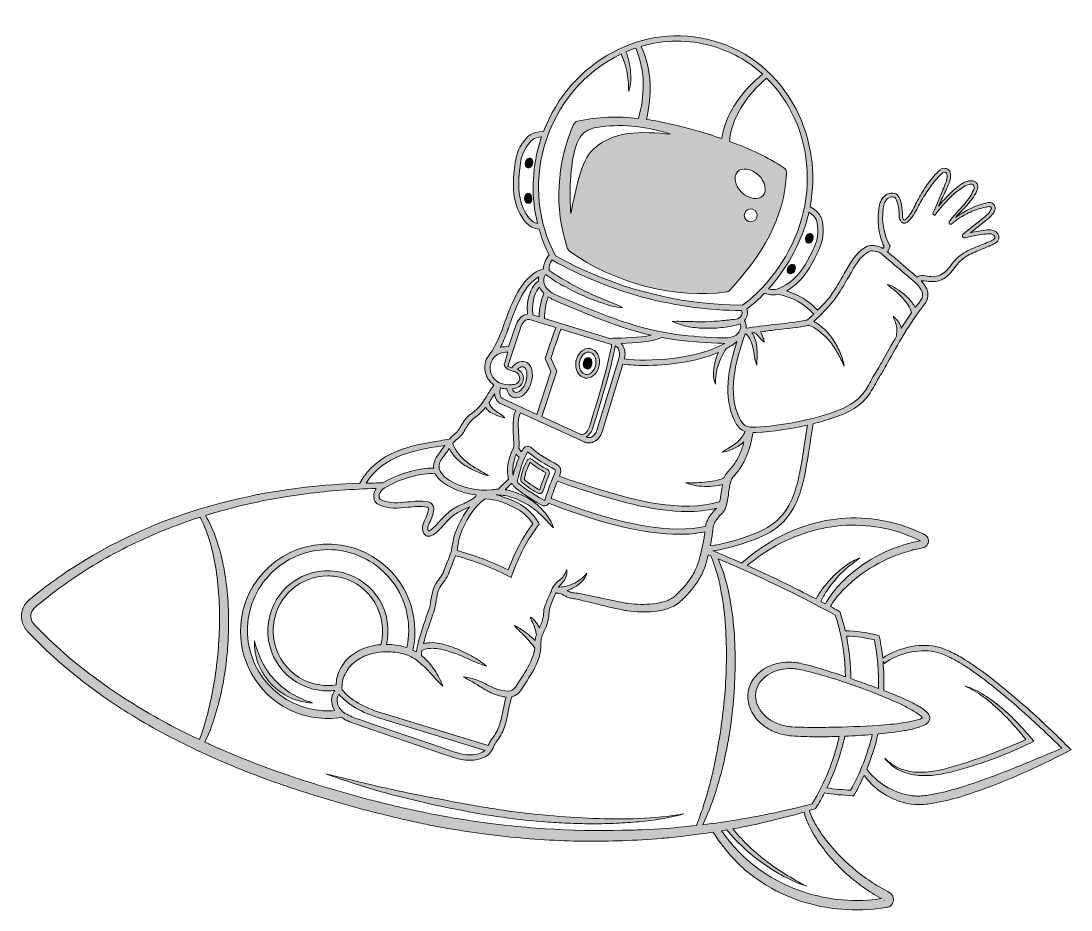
# Model space of a CAD drawing. Extents: x 0 to 1138, y 0 to 964.
import ezdxf

# ---------------------------------------------------------------- set-up
doc = ezdxf.new("R2010")
doc.units = 0
doc.header["$MEASUREMENT"] = 0
doc.layers.add('Layer 1', color=7, linetype='Continuous')

# ---------------------------------------------------------------- blocks, each defined once
blk = doc.blocks.new('block 4')
at = {"layer": 'Layer 1'}
h = blk.add_hatch(color=7, dxfattribs=at)
h.dxf.hatch_style = 2
edge = h.paths.add_edge_path()
edge.add_spline(control_points=[(1134.4, 171.9), (1134.4, 171.9), (1138, 173.8), (1138, 173.8), (1138, 173.8), (1135.2, 176.6), (1135.2, 176.6), (1135.2, 176.6), (1135.2, 176.6), (1135.2, 176.6), (1121, 190.8), (1106.4, 204.6), (1091.4, 218), (1076.4, 231.3), (1061, 244.3), (1044.9, 256.4), (1036.8, 262.4), (1028.5, 268.2), (1019.8, 273.4), (1015.4, 276), (1010.9, 278.4), (1006.2, 280.6), (1003.9, 281.7), (1001.5, 282.6), (999.1, 283.6), (996.6, 284.4), (994, 285.1), (991.4, 285.7), (971.4, 289.3), (950.4, 284.4), (933.8, 273.1), (933, 280.6), (931.9, 288.2), (930.4, 295.7), (930.4, 295.7), (930.1, 297.4), (930.1, 297.4), (930.1, 297.4), (928.3, 297.9), (928.3, 297.9), (916.9, 301), (905.1, 302.6), (893.2, 302.9), (891.7, 309.5), (889.8, 316.1), (887.6, 322.6), (887.6, 322.6), (887.2, 323.7), (887.2, 323.7), (887.2, 323.7), (886.2, 324.2), (886.2, 324.2), (883.2, 325.9), (880.1, 327.5), (877.1, 329.1), (880.2, 334.3), (883.8, 339.1), (887.9, 343.6), (892.6, 348.9), (897.7, 353.8), (903.2, 358.3), (914.1, 367.3), (926.2, 374.8), (939.1, 380.7), (945.5, 383.6), (952.2, 386.1), (958.9, 388.1), (958.9, 388.1), (964, 389.6), (964, 389.6), (964.9, 389.9), (965.7, 390.1), (966.6, 390.4), (966.6, 390.4), (969.2, 390.9), (969.2, 390.9), (969.2, 390.9), (974.3, 392.1), (974.3, 392.1), (974.3, 392.1), (976.9, 392.6), (976.9, 392.6), (976.9, 392.6), (977.5, 392.8), (977.5, 392.8), (977.5, 392.8), (978.1, 393), (978.1, 393), (978.6, 393.1), (979, 393.3), (979.4, 393.5), (980.3, 394), (981, 394.6), (981.6, 395.4), (982.8, 396.9), (983.5, 398.8), (983.4, 400.7), (983.3, 402.6), (982.4, 404.5), (981, 405.8), (980.7, 406.1), (980.3, 406.4), (979.9, 406.7), (979.6, 406.9), (979.2, 407.1), (978.9, 407.3), (978.9, 407.3), (977.6, 407.8), (977.6, 407.8), (977.6, 407.8), (975.1, 409), (975.1, 409), (975.1, 409), (970, 411.3), (970, 411.3), (968.3, 412.1), (966.6, 412.8), (964.9, 413.4), (964.9, 413.4), (954.4, 417.2), (954.4, 417.2), (954.4, 417.2), (943.7, 420.2), (943.7, 420.2), (929.2, 423.7), (914.4, 425.4), (899.6, 425.1), (884.7, 424.8), (870, 422.5), (855.8, 418.3), (841.5, 414.2), (827.9, 408.4), (815.1, 401), (802.9, 393.8), (791.5, 385.6), (780.9, 376.2), (770.6, 380.8), (760.2, 385.2), (749.7, 389.5), (764.2, 391.1), (783.5, 397.5), (798.5, 403.3), (811.3, 408.2), (821.8, 415.5), (829.6, 424.9), (844.2, 442.6), (848.8, 466.1), (853, 492.8), (854.8, 504.3), (856.6, 515.7), (858.4, 527.3), (864.6, 528.9), (870.8, 530.6), (876.9, 532.6), (890.6, 537), (905.9, 543.1), (916.2, 555.4), (920.1, 560.2), (923.1, 565.5), (926, 570.7), (927.8, 573.9), (929.6, 577.2), (931.6, 580.2), (933, 582.3), (935.6, 586.9), (939.1, 593.4), (948.8, 610.7), (964.9, 639.6), (977.4, 654.4), (987.4, 666.1), (981.9, 675.4), (975.7, 682.2), (976.8, 682.3), (978, 682.3), (979.1, 682.2), (982.2, 681.7), (985.3, 681.4), (988.4, 681.4), (991.8, 681.4), (995.1, 682.3), (998.2, 683.8), (999.7, 684.5), (1001.1, 685.4), (1002.4, 686.4), (1003.7, 687.4), (1004.9, 688.5), (1006.1, 689.6), (1010.7, 694.2), (1013.6, 699.5), (1017.6, 703.3), (1021.8, 707.2), (1026.7, 710.4), (1031.9, 712.6), (1037.2, 715.1), (1042.8, 717.2), (1048.4, 719.6), (1049.8, 720.2), (1051.2, 720.8), (1052.6, 721.5), (1054.1, 722.1), (1055.6, 722.9), (1056.9, 723.9), (1058.7, 725.2), (1059.8, 727.3), (1059.8, 729.5), (1059.7, 731.6), (1058.7, 733.6), (1057.1, 734.9), (1055.7, 736.2), (1053.9, 737), (1052.1, 737.3), (1050.4, 737.6), (1048.7, 737.7), (1047.1, 737.5), (1043.9, 737.2), (1041.1, 736.7), (1038, 736.2), (1034.9, 735.7), (1032, 735.1), (1029.1, 734.5), (1029.1, 734.5), (1029, 734.5), (1029, 734.5), (1029, 734.5), (1038.3, 741.8), (1038.3, 741.8), (1038.3, 741.8), (1045.3, 747.4), (1045.3, 747.4), (1047.9, 749.2), (1050.2, 751.3), (1052.3, 753.7), (1053.4, 755), (1054.3, 756.4), (1055, 758), (1055.2, 758.4), (1055.3, 758.8), (1055.5, 759.2), (1055.5, 759.2), (1055.7, 759.9), (1055.7, 759.9), (1055.7, 760.2), (1055.8, 760.5), (1055.8, 760.8), (1055.9, 761.9), (1055.6, 763.1), (1055, 764.1), (1053.9, 766.2), (1051.7, 767.4), (1049.3, 767.3), (1049.1, 767.3), (1048.7, 767.2), (1048.5, 767.2), (1048.5, 767.2), (1048, 767.1), (1048, 767.1), (1048, 767.1), (1046.8, 766.8), (1046.8, 766.8), (1046.1, 766.7), (1045.3, 766.5), (1044.6, 766.3), (1038.6, 764.8), (1032.9, 762.7), (1027.4, 759.9), (1022.2, 757.3), (1017.3, 754.2), (1012.6, 750.8), (1013.2, 751.4), (1013.7, 752), (1014.3, 752.7), (1018.3, 757.1), (1022.6, 761.2), (1026.6, 765.8), (1030.6, 770.4), (1034.4, 775.4), (1036.5, 781.6), (1037.1, 783.5), (1037, 785.6), (1036.1, 787.4), (1035.6, 788.3), (1034.9, 789.1), (1034, 789.7), (1033.2, 790.3), (1032.2, 790.6), (1031.2, 790.7), (1029.5, 791), (1027.7, 790.9), (1026, 790.4), (1024.4, 790), (1022.8, 789.4), (1021.4, 788.6), (1016.2, 785.3), (1011.3, 781.5), (1007, 777.1), (1002.7, 772.9), (998.6, 768.4), (994.8, 763.7), (994.8, 763.7), (994.3, 763.1), (994.3, 763.1), (996.5, 768.1), (998.9, 773), (1001.2, 778), (1002.4, 780.7), (1003.7, 783.5), (1004.9, 786.2), (1004.9, 786.2), (1005.8, 788.3), (1005.8, 788.3), (1005.8, 788.3), (1006.2, 789.4), (1006.2, 789.4), (1006.4, 789.8), (1006.5, 790.2), (1006.7, 790.6), (1007.1, 792.2), (1007.4, 793.8), (1007.4, 795.5), (1007.4, 796.3), (1007.4, 797.2), (1007.3, 798), (1007.2, 799), (1006.9, 800), (1006.5, 800.8), (1005.5, 802.8), (1003.6, 804.1), (1001.4, 804.3), (1000.3, 804.5), (999.2, 804.3), (998.2, 804), (997.3, 803.6), (996.5, 803), (995.8, 802.3), (994.6, 801.3), (993.5, 800.2), (992.4, 799.1), (988.1, 794.8), (984.3, 790), (980.9, 784.9), (977.5, 779.9), (974.4, 774.7), (971.6, 769.3), (968.8, 763.9), (966.4, 758.5), (963, 753.8), (962.2, 752.7), (961.3, 751.5), (960.3, 750.5), (959.8, 750), (959.3, 749.5), (958.8, 749), (958.4, 748.6), (958.1, 748.4), (957.6, 748.2), (957.4, 748.1), (957.3, 748.2), (956.9, 748.3), (956.6, 748.6), (956.3, 749), (956.1, 749.5), (955.5, 750.6), (955.2, 751.8), (955.2, 753.1), (955.2, 753.4), (955.2, 753.7), (955.2, 754.1), (955.2, 754.1), (955.2, 755.1), (955.2, 755.1), (955.2, 755.9), (955.2, 756.7), (955, 757.5), (954.9, 759), (954.8, 760.6), (954.6, 762.1), (954.2, 765.2), (953.4, 768.3), (952.3, 771.3), (951.7, 773), (950.6, 774.6), (949.2, 775.8), (948.4, 776.3), (947.5, 776.7), (946.6, 777), (945.7, 777.3), (944.8, 777.4), (943.8, 777.5), (941.9, 777.5), (940.1, 777.1), (938.4, 776.2), (936.9, 775.3), (935.6, 774.1), (934.4, 772.8), (933.4, 771.5), (932.4, 770.1), (931.7, 768.5), (931.3, 767.7), (931, 766.9), (930.8, 766.1), (930.5, 765.2), (930.4, 764.5), (930.2, 763.7), (929.6, 760.7), (929.2, 757.6), (929, 754.5), (928.6, 748.3), (928.9, 742.1), (930, 736), (931, 730.3), (932.8, 724.7), (935.3, 719.5), (935, 718.8), (934.6, 718.1), (934.1, 717.5), (932.5, 718.5), (930.7, 719.3), (928.8, 719.7), (928.8, 719.7), (928, 719.9), (928, 719.9), (925.3, 720.5), (920.2, 721.8), (915.2, 718.9), (905, 712.7), (899.6, 703.3), (892.1, 690.2), (887.9, 682.7), (883.1, 674.3), (876.4, 664.7), (874.8, 662.5), (869, 656.2), (863.3, 650.4), (853.2, 660.9), (842.5, 667.5), (829.4, 671.4), (831.4, 672.6), (833.5, 673.9), (835.7, 675.4), (848.3, 684.2), (856, 697.9), (862.4, 711.3), (866.1, 719.1), (870, 728.3), (869.3, 737.8), (869.3, 738.5), (869.2, 739.1), (869.2, 739.8), (868.6, 747.9), (868.2, 755.5), (855.1, 762.6), (862, 798.6), (856.7, 835.9), (839.9, 868.4), (820.8, 905.4), (788.9, 931.7), (750.1, 942.7), (674.7, 964.1), (595.2, 920.4), (566.1, 844.1), (552.5, 844.4), (548.2, 838.4), (543.7, 832), (543.7, 832), (542.5, 830.4), (542.5, 830.4), (536.9, 822.7), (535.5, 812.8), (534.5, 804.2), (532.9, 789.4), (532.3, 773.7), (538.4, 759.6), (543.6, 747.8), (549.3, 740), (561.2, 738.2), (564, 728.5), (567.7, 719.1), (572.3, 710.1), (568.4, 706.2), (566.2, 700.9), (566.1, 695.3), (543.5, 688.7), (532.8, 660.5), (526.3, 643.4), (526.3, 643.4), (525.1, 640.3), (525.1, 640.3), (524.3, 638.2), (523.5, 636), (522.8, 633.9), (522.2, 632.2), (521.7, 630.6), (521.1, 628.9), (517.8, 620), (513.6, 611.4), (508.4, 603.4), (505.9, 600.9), (504.1, 597.7), (503.2, 594.3), (501.8, 589), (502.4, 583.3), (504.8, 578.3), (506.5, 574.7), (509.1, 571.6), (512.4, 569.3), (509.8, 566), (507.5, 562.4), (505.4, 558.8), (501.1, 551.6), (497, 544.8), (487.5, 538.2), (482.3, 534.5), (479.4, 529.7), (476.9, 525.4), (474.8, 521.7), (472.8, 518.3), (469.6, 516), (467.5, 514.4), (465.6, 512.6), (464, 510.6), (460.8, 510), (457.5, 509.5), (454, 508.9), (425.2, 504.3), (386.1, 498.1), (366.8, 462.7), (347.2, 462.1), (327.6, 460.7), (308.1, 458.5), (308.1, 458.5), (287.1, 455.8), (287.1, 455.8), (287.1, 455.8), (266.2, 452.3), (266.2, 452.3), (266.2, 452.3), (261, 451.5), (261, 451.5), (259.3, 451.1), (257.5, 450.7), (255.8, 450.4), (255.8, 450.4), (245.4, 448.1), (245.4, 448.1), (245.4, 448.1), (235, 446), (235, 446), (235, 446), (224.7, 443.4), (224.7, 443.4), (169.6, 430), (116.9, 408.4), (68.3, 379.1), (68.3, 379.1), (50.4, 367.7), (50.4, 367.7), (44.5, 363.7), (38.8, 359.5), (33, 355.5), (33, 355.5), (28.7, 352.4), (28.7, 352.4), (27.3, 351.3), (25.9, 350.2), (24.5, 349.1), (24.5, 349.1), (16.2, 342.5), (16.2, 342.5), (16.2, 342.5), (12, 339.2), (12, 339.2), (12, 339.2), (9.9, 337.5), (9.9, 337.5), (9.9, 337.5), (8.9, 336.7), (8.9, 336.7), (8.6, 336.4), (8.1, 336), (7.7, 335.7), (4.4, 332.7), (2, 328.8), (0.8, 324.4), (-0.4, 320), (-0.2, 315.3), (1.3, 311), (2, 309), (3, 307), (4.2, 305.1), (4.8, 304.2), (5.5, 303.4), (6.2, 302.6), (6.2, 302.6), (7.3, 301.4), (7.3, 301.4), (7.3, 301.4), (8.2, 300.4), (8.2, 300.4), (8.2, 300.4), (23.2, 285.4), (23.2, 285.4), (24.5, 284.2), (25.7, 282.9), (27, 281.7), (27, 281.7), (31, 278.1), (31, 278.1), (31, 278.1), (38.9, 271), (38.9, 271), (38.9, 271), (46.8, 263.9), (46.8, 263.9), (46.8, 263.9), (55.1, 257.2), (55.1, 257.2), (55.1, 257.2), (63.4, 250.6), (63.4, 250.6), (63.4, 250.6), (67.4, 247.1), (67.4, 247.1), (68.8, 246.1), (70.3, 245), (71.7, 244), (71.7, 244), (88.8, 231.4), (88.8, 231.4), (94.7, 227.4), (100.6, 223.6), (106.5, 219.6), (112.4, 215.7), (118.5, 212.1), (124.5, 208.4), (136.5, 200.9), (149.1, 194.3), (161.5, 187.5), (174.1, 181.2), (186.7, 174.7), (199.6, 169), (212.4, 162.9), (225.5, 157.7), (238.5, 152.2), (251.7, 147.2), (264.8, 141.9), (278.2, 137.4), (291.5, 132.6), (304.9, 128.4), (318.4, 124.1), (318.4, 124.1), (338.6, 118), (338.6, 118), (338.6, 118), (348.8, 115), (348.8, 115), (348.8, 115), (359, 112.2), (359, 112.2), (365.8, 110.4), (372.5, 108.5), (379.4, 106.7), (379.4, 106.7), (399.9, 101.6), (399.9, 101.6), (406.7, 99.8), (413.6, 98.5), (420.5, 96.9), (427.4, 95.3), (434.3, 93.7), (441.2, 92.5), (441.2, 92.5), (462, 88.5), (462, 88.5), (469, 87.3), (476, 86.3), (483, 85.1), (483, 85.1), (493.5, 83.5), (493.5, 83.5), (493.5, 83.5), (504, 82.1), (504, 82.1), (504, 82.1), (525, 79.6), (525, 79.6), (553.1, 76.8), (581.3, 74.9), (609.6, 74.6), (637.8, 74.4), (666.1, 75.2), (694.2, 77.7), (697.7, 77.9), (701.2, 78.3), (704.7, 78.7), (704.7, 78.7), (715.3, 79.8), (715.3, 79.8), (715.3, 79.8), (725.8, 81), (725.8, 81), (725.8, 81), (736.3, 82.4), (736.3, 82.4), (740.8, 83.1), (745.4, 83.7), (750, 84.4), (757.5, 72.3), (766.3, 61.2), (776.4, 51.1), (776.4, 51.1), (784.8, 43.3), (784.8, 43.3), (784.8, 43.3), (793.8, 36.2), (793.8, 36.2), (795.3, 35), (796.9, 33.9), (798.5, 32.9), (798.5, 32.9), (803.3, 29.7), (803.3, 29.7), (804.9, 28.7), (806.4, 27.5), (808.1, 26.6), (808.1, 26.6), (813.1, 23.8), (813.1, 23.8), (813.1, 23.8), (818.1, 20.9), (818.1, 20.9), (819.7, 20), (821.5, 19.3), (823.2, 18.4), (823.2, 18.4), (828.4, 16), (828.4, 16), (828.4, 16), (831, 14.8), (831, 14.8), (831.9, 14.4), (832.8, 14.1), (833.7, 13.8), (837.3, 12.4), (840.8, 11), (844.5, 9.7), (844.5, 9.7), (855.5, 6.5), (855.5, 6.5), (870.3, 2.6), (885.5, 0.5), (900.8, 0.1), (904.6, 0.1), (908.4, 0), (912.2, 0.1), (912.2, 0.1), (923.7, 0.8), (923.7, 0.8), (927.5, 1.2), (931.3, 1.8), (935.1, 2.3), (935.1, 2.3), (937.9, 2.7), (937.9, 2.7), (938, 2.7), (938.2, 2.7), (938.3, 2.8), (938.3, 2.8), (939.1, 3), (939.1, 3), (939.6, 3.1), (940.2, 3.3), (940.7, 3.5), (941.7, 4), (942.6, 4.8), (943.3, 5.6), (944.8, 7.3), (945.5, 9.5), (945.5, 11.7), (945.4, 14), (944.4, 16.2), (942.8, 17.7), (942.4, 18.1), (941.9, 18.4), (941.5, 18.7), (941.5, 18.7), (940.8, 19.1), (940.8, 19.1), (940.8, 19.1), (940.5, 19.3), (940.5, 19.3), (940.5, 19.3), (939.3, 20), (939.3, 20), (939.3, 20), (936.9, 21.3), (936.9, 21.3), (936.9, 21.3), (932.1, 23.9), (932.1, 23.9), (929, 25.7), (925.9, 27.7), (922.8, 29.6), (919.7, 31.5), (916.8, 33.7), (913.8, 35.8), (910.8, 37.8), (908.1, 40.2), (905.2, 42.5), (893.9, 51.6), (883.6, 62), (874.4, 73.3), (869.9, 79), (865.7, 84.9), (862, 91.1), (861, 92.7), (860.2, 94.3), (859.4, 95.9), (858.5, 97.4), (857.8, 99.1), (857, 100.7), (855.9, 103), (855, 105.5), (854.3, 108), (854.3, 108), (860.1, 109.7), (860.1, 109.7), (860.1, 109.7), (861.1, 110), (861.1, 110), (861.1, 110), (861.7, 111), (861.7, 111), (864.9, 116.2), (867.9, 121.5), (870.7, 127), (879.5, 125.3), (891.1, 124.5), (900.5, 123.9), (900.5, 123.9), (902.3, 123.7), (902.3, 123.7), (902.3, 123.7), (903.2, 125.3), (903.2, 125.3), (907, 132.1), (910.5, 139), (913.6, 146), (918.6, 139.3), (924.5, 133.4), (931.2, 128.5), (939.9, 122.3), (949.8, 117.9), (960.3, 115.6), (960.3, 115.6), (964.3, 114.9), (964.3, 114.9), (964.3, 114.9), (968.5, 114.4), (968.5, 114.4), (971.2, 114.3), (973.9, 114.3), (976.6, 114.4), (981.9, 114.7), (987.1, 115.4), (992.3, 116.4), (1002.4, 118.3), (1012.4, 120.9), (1022.2, 124), (1041.6, 130.2), (1060.7, 137.4), (1079.4, 145.6), (1098.1, 153.7), (1116.4, 162.4), (1134.4, 171.9)], knot_values=[0, 0, 0, 0, 1, 1, 1, 2, 2, 2, 3, 3, 3, 4, 4, 4, 5, 5, 5, 6, 6, 6, 7, 7, 7, 8, 8, 8, 9, 9, 9, 10, 10, 10, 11, 11, 11, 12, 12, 12, 13, 13, 13, 14, 14, 14, 15, 15, 15, 16, 16, 16, 17, 17, 17, 18, 18, 18, 19, 19, 19, 20, 20, 20, 21, 21, 21, 22, 22, 22, 23, 23, 23, 24, 24, 24, 25, 25, 25, 26, 26, 26, 27, 27, 27, 28, 28, 28, 29, 29, 29, 30, 30, 30, 31, 31, 31, 32, 32, 32, 33, 33, 33, 34, 34, 34, 35, 35, 35, 36, 36, 36, 37, 37, 37, 38, 38, 38, 39, 39, 39, 40, 40, 40, 41, 41, 41, 42, 42, 42, 43, 43, 43, 44, 44, 44, 45, 45, 45, 46, 46, 46, 47, 47, 47, 48, 48, 48, 49, 49, 49, 50, 50, 50, 51, 51, 51, 52, 52, 52, 53, 53, 53, 54, 54, 54, 55, 55, 55, 56, 56, 56, 57, 57, 57, 58, 58, 58, 59, 59, 59, 60, 60, 60, 61, 61, 61, 62, 62, 62, 63, 63, 63, 64, 64, 64, 65, 65, 65, 66, 66, 66, 67, 67, 67, 68, 68, 68, 69, 69, 69, 70, 70, 70, 71, 71, 71, 72, 72, 72, 73, 73, 73, 74, 74, 74, 75, 75, 75, 76, 76, 76, 77, 77, 77, 78, 78, 78, 79, 79, 79, 80, 80, 80, 81, 81, 81, 82, 82, 82, 83, 83, 83, 84, 84, 84, 85, 85, 85, 86, 86, 86, 87, 87, 87, 88, 88, 88, 89, 89, 89, 90, 90, 90, 91, 91, 91, 92, 92, 92, 93, 93, 93, 94, 94, 94, 95, 95, 95, 96, 96, 96, 97, 97, 97, 98, 98, 98, 99, 99, 99, 100, 100, 100, 101, 101, 101, 102, 102, 102, 103, 103, 103, 104, 104, 104, 105, 105, 105, 106, 106, 106, 107, 107, 107, 108, 108, 108, 109, 109, 109, 110, 110, 110, 111, 111, 111, 112, 112, 112, 113, 113, 113, 114, 114, 114, 115, 115, 115, 116, 116, 116, 117, 117, 117, 118, 118, 118, 119, 119, 119, 120, 120, 120, 121, 121, 121, 122, 122, 122, 123, 123, 123, 124, 124, 124, 125, 125, 125, 126, 126, 126, 127, 127, 127, 128, 128, 128, 129, 129, 129, 130, 130, 130, 131, 131, 131, 132, 132, 132, 133, 133, 133, 134, 134, 134, 135, 135, 135, 136, 136, 136, 137, 137, 137, 138, 138, 138, 139, 139, 139, 140, 140, 140, 141, 141, 141, 142, 142, 142, 143, 143, 143, 144, 144, 144, 145, 145, 145, 146, 146, 146, 147, 147, 147, 148, 148, 148, 149, 149, 149, 150, 150, 150, 151, 151, 151, 152, 152, 152, 153, 153, 153, 154, 154, 154, 155, 155, 155, 156, 156, 156, 157, 157, 157, 158, 158, 158, 159, 159, 159, 160, 160, 160, 161, 161, 161, 162, 162, 162, 163, 163, 163, 164, 164, 164, 165, 165, 165, 166, 166, 166, 167, 167, 167, 168, 168, 168, 169, 169, 169, 170, 170, 170, 171, 171, 171, 172, 172, 172, 173, 173, 173, 174, 174, 174, 175, 175, 175, 176, 176, 176, 177, 177, 177, 178, 178, 178, 179, 179, 179, 180, 180, 180, 181, 181, 181, 182, 182, 182, 183, 183, 183, 184, 184, 184, 185, 185, 185, 186, 186, 186, 187, 187, 187, 188, 188, 188, 189, 189, 189, 190, 190, 190, 191, 191, 191, 192, 192, 192, 193, 193, 193, 194, 194, 194, 195, 195, 195, 196, 196, 196, 197, 197, 197, 198, 198, 198, 199, 199, 199, 200, 200, 200, 201, 201, 201, 202, 202, 202, 203, 203, 203, 204, 204, 204, 205, 205, 205, 206, 206, 206, 207, 207, 207, 208, 208, 208, 209, 209, 209, 210, 210, 210, 211, 211, 211, 212, 212, 212, 213, 213, 213, 214, 214, 214, 215, 215, 215, 216, 216, 216, 217, 217, 217, 218, 218, 218, 219, 219, 219, 220, 220, 220, 221, 221, 221, 222, 222, 222, 223, 223, 223, 224, 224, 224, 225, 225, 225, 226, 226, 226, 227, 227, 227, 228, 228, 228, 229, 229, 229, 230, 230, 230, 231, 231, 231, 232, 232, 232, 233, 233, 233, 234, 234, 234, 235, 235, 235, 236, 236, 236, 237, 237, 237, 238, 238, 238, 239, 239, 239, 240, 240, 240, 241, 241, 241, 242, 242, 242, 243, 243, 243, 244, 244, 244, 245, 245, 245, 246, 246, 246, 247, 247, 247, 248, 248, 248, 249, 249, 249, 250, 250, 250, 251, 251, 251, 252, 252, 252, 253, 253, 253, 254, 254, 254, 255, 255, 255, 256, 256, 256, 257, 257, 257, 258, 258, 258, 259, 259, 259, 260, 260, 260, 261, 261, 261, 262, 262, 262, 263, 263, 263, 264, 264, 264, 265, 265, 265, 266, 266, 266, 267, 267, 267, 268, 268, 268, 269, 269, 269, 270, 270, 270, 271, 271, 271, 272, 272, 272, 273, 273, 273, 274, 274, 274, 275, 275, 275, 276, 276, 276, 277, 277, 277, 278, 278, 278, 279, 279, 279, 280, 280, 280, 281, 281, 281, 282, 282, 282, 283, 283, 283, 284, 284, 284, 285, 285, 285, 286, 286, 286, 287, 287, 287, 288, 288, 288, 289, 289, 289, 290, 290, 290, 291, 291, 291, 291], degree=3, periodic=1)
edge = h.paths.add_edge_path()
edge.add_spline(control_points=[(936.1, 10.1), (936.1, 10.1), (936, 10.1), (936, 10.1), (936, 10.2), (936, 10.2), (935.9, 10.2), (935.9, 10.2), (936.1, 10.1), (936.1, 10.1)], knot_values=[0, 0, 0, 0, 1, 1, 1, 2, 2, 2, 3, 3, 3, 3], degree=3, periodic=1)
edge = h.paths.add_edge_path()
edge.add_spline(control_points=[(925, 292.8), (928.2, 275.4), (929.6, 257.8), (929.1, 240.1), (919.2, 243.9), (909.3, 247.5), (899.3, 250.9), (899.2, 256.9), (898.9, 262.9), (898.5, 268.8), (897.7, 278.3), (896.3, 287.7), (894.5, 297), (904.8, 296.7), (915, 295.2), (925, 292.8)], knot_values=[0, 0, 0, 0, 1, 1, 1, 2, 2, 2, 3, 3, 3, 4, 4, 4, 5, 5, 5, 5], degree=3, periodic=1)
edge = h.paths.add_edge_path()
edge.add_spline(control_points=[(934.2, 231.5), (942.5, 228.1), (950.7, 224.5), (958.6, 220.5), (962.5, 218.5), (966.3, 216.4), (970, 214), (971.8, 212.9), (973.5, 211.7), (975, 210.4), (975.7, 209.8), (976.3, 209.2), (976.8, 208.5), (976.8, 208.5), (976.9, 208.4), (976.9, 208.4), (976.9, 208.4), (976.7, 208.3), (976.7, 208.3), (976, 207.8), (975.3, 207.4), (974.5, 207.1), (972.6, 206.4), (970.6, 205.8), (968.6, 205.3), (964.5, 204.3), (960.1, 203.5), (955.8, 202.9), (947, 201.6), (938.1, 200.9), (929.2, 200.2), (911.4, 199), (893.5, 198.4), (875.6, 198.1), (866.6, 198), (857.7, 197.9), (848.8, 198.1), (844.4, 198.2), (839.9, 198.3), (835.6, 198.6), (833.5, 198.8), (831.4, 199), (829.4, 199.4), (827.4, 199.8), (825.4, 200.3), (823.4, 200.8), (815.6, 203.4), (808.4, 207.7), (803.2, 213.8), (798.1, 220), (795.2, 227.7), (796.2, 235.4), (797.2, 243.1), (802.1, 250.1), (808.8, 254.6), (815.5, 259.2), (823.9, 261.6), (832.3, 261.9), (834.4, 261.9), (836.5, 261.8), (838.6, 261.6), (840.7, 261.4), (842.8, 261.1), (844.9, 260.6), (849.2, 259.7), (853.5, 258.6), (857.8, 257.5), (866.5, 255.1), (875.1, 252.6), (883.6, 249.9), (892.2, 247.2), (900.6, 244.3), (909.1, 241.2), (917.6, 238.2), (926, 234.9), (934.3, 231.5), (934.3, 231.5), (934.2, 231.5), (934.2, 231.5)], knot_values=[0, 0, 0, 0, 1, 1, 1, 2, 2, 2, 3, 3, 3, 4, 4, 4, 5, 5, 5, 6, 6, 6, 7, 7, 7, 8, 8, 8, 9, 9, 9, 10, 10, 10, 11, 11, 11, 12, 12, 12, 13, 13, 13, 14, 14, 14, 15, 15, 15, 16, 16, 16, 17, 17, 17, 18, 18, 18, 19, 19, 19, 20, 20, 20, 21, 21, 21, 22, 22, 22, 23, 23, 23, 24, 24, 24, 25, 25, 25, 26, 26, 26, 26], degree=3, periodic=1)
edge = h.paths.add_edge_path()
edge.add_spline(control_points=[(818.4, 395.1), (830.8, 402), (844.1, 407.4), (857.8, 411.2), (871.4, 415.1), (885.6, 417.2), (899.8, 417.3), (913.9, 417.5), (928, 415.9), (941.8, 412.5), (941.8, 412.5), (952, 409.6), (952, 409.6), (952, 409.6), (962, 405.9), (962, 405.9), (963.7, 405.3), (965.3, 404.6), (966.9, 403.9), (966.9, 403.9), (971.7, 401.7), (971.7, 401.7), (971.7, 401.7), (974.1, 400.6), (974.1, 400.6), (974.1, 400.6), (974.5, 400.4), (974.5, 400.4), (974.5, 400.4), (972.8, 400), (972.8, 400), (972.8, 400), (967.3, 398.8), (967.3, 398.8), (967.3, 398.8), (964.6, 398.2), (964.6, 398.2), (963.7, 398), (962.8, 397.7), (961.9, 397.5), (961.9, 397.5), (956.6, 395.9), (956.6, 395.9), (949.5, 393.7), (942.6, 391), (935.8, 387.9), (922.3, 381.7), (909.7, 373.6), (898.5, 363.8), (892.8, 359), (887.6, 353.7), (882.8, 348), (878.6, 343.1), (874.9, 337.7), (871.8, 331.9), (871.8, 331.9), (866.7, 334.7), (866.7, 334.7), (868.7, 338.5), (870.8, 342.3), (873.2, 345.9), (876.3, 350.6), (879.8, 355.1), (883.5, 359.4), (887.2, 363.7), (891.3, 367.7), (895.6, 371.3), (900, 375.1), (904.6, 378.5), (909.2, 382), (903.8, 379.8), (898.7, 376.9), (894, 373.5), (889.2, 370.1), (884.8, 366.3), (880.6, 362.2), (876.4, 358.1), (872.5, 353.6), (869, 348.9), (866.3, 345.2), (863.8, 341.3), (861.6, 337.3), (837.1, 350.1), (812.1, 362.2), (786.9, 373.5), (796.7, 381.6), (807.3, 388.9), (818.4, 395.1)], knot_values=[0, 0, 0, 0, 1, 1, 1, 2, 2, 2, 3, 3, 3, 4, 4, 4, 5, 5, 5, 6, 6, 6, 7, 7, 7, 8, 8, 8, 9, 9, 9, 10, 10, 10, 11, 11, 11, 12, 12, 12, 13, 13, 13, 14, 14, 14, 15, 15, 15, 16, 16, 16, 17, 17, 17, 18, 18, 18, 19, 19, 19, 20, 20, 20, 21, 21, 21, 22, 22, 22, 23, 23, 23, 24, 24, 24, 25, 25, 25, 26, 26, 26, 27, 27, 27, 28, 28, 28, 29, 29, 29, 29], degree=3, periodic=1)
edge = h.paths.add_edge_path()
edge.add_spline(control_points=[(606, 358.4), (603.5, 356.4), (600.7, 354.8), (597.7, 353.6), (594.8, 352.3), (591.8, 351.4), (588.6, 350.8), (586.6, 350.4), (584.5, 350.2), (582.3, 350.1), (582.7, 350.5), (583, 351), (583.3, 351.5), (584.6, 353), (586.2, 354.5), (587.7, 356.3), (589.2, 358.1), (590.3, 360.3), (590.9, 362.6), (591.4, 364.8), (591.5, 367.1), (591.3, 369.3), (590.6, 367.3), (589.7, 365.3), (588.6, 363.5), (587.6, 361.8), (586.3, 360.2), (584.8, 359), (583.3, 357.7), (581.5, 356.4), (579.8, 354.7), (578.1, 353), (576.7, 351), (575.6, 348.8), (575.1, 347.7), (574.7, 346.5), (574.3, 345.5), (574, 344.6), (573.6, 343.7), (573.2, 342.7), (573.2, 342.7), (570.5, 336.9), (570.5, 336.9), (568.7, 332.9), (566.8, 328.6), (566.3, 323.6), (566.3, 323.6), (566.1, 320.3), (566.1, 320.3), (566.1, 319.3), (565.9, 318.4), (565.7, 317.4), (565.3, 315.5), (564.8, 313.6), (564.1, 311.7), (563.4, 309.9), (562.5, 308), (561.6, 306.1), (561, 307.4), (560.3, 308.7), (559.5, 309.8), (558.5, 311.4), (557.3, 312.9), (556.1, 314.3), (554.9, 315.7), (553.3, 316.9), (551.6, 317.7), (552.2, 316), (552.9, 314.3), (553.8, 312.7), (555.3, 309.6), (556.5, 306.4), (557.4, 303.1), (557.8, 301.6), (558.1, 300.1), (558.4, 298.6), (557.8, 296.7), (557.3, 294.9), (556.9, 293), (556.9, 292.8), (556.9, 292.6), (556.9, 292.4), (554.6, 294.5), (552.4, 296.5), (550, 298.4), (547.6, 300.2), (545.1, 302.2), (542.6, 303.9), (540.1, 305.8), (537.4, 307.3), (534.6, 308.5), (536.6, 306.1), (538.7, 303.9), (540.9, 301.8), (543.1, 299.7), (545.2, 297.6), (547.2, 295.4), (549.2, 293.2), (551.4, 291), (553.2, 288.7), (554.5, 287.3), (555.5, 285.8), (556.5, 284.3), (556.2, 280.9), (555.5, 277.6), (554.3, 274.4), (551.6, 266.7), (547.1, 259.5), (542.5, 252.3), (542.5, 252.3), (535.7, 241.5), (535.7, 241.5), (533.7, 238.7), (530.9, 237.4), (527.2, 237.4), (523.2, 237.5), (519.2, 238.3), (515.5, 239.6), (511.6, 241), (507.8, 242.7), (504.1, 244.7), (500.2, 246.8), (496.2, 248.6), (492, 250), (487.8, 251.5), (483.4, 252.4), (479, 252.8), (482.9, 250.7), (486.7, 248.7), (490.4, 246.5), (494, 244.3), (497.6, 242), (501.3, 239.8), (502.5, 239.1), (503.7, 238.4), (505, 237.7), (507.7, 236.2), (510.5, 234.9), (513.4, 233.8), (515.5, 233), (517.7, 232.3), (520, 231.8), (521.8, 231.3), (523.6, 231), (525.5, 230.9), (522.7, 221.5), (521.8, 212.1), (519.2, 203.4), (517.8, 198.4), (515.6, 193.5), (512.8, 189.1), (512, 188), (511.2, 187), (510.4, 186), (509.4, 184.7), (508.6, 183.3), (507.9, 181.9), (507.3, 180.6), (506.7, 179.4), (506.2, 178.2), (506.2, 178.2), (391.4, 213.3), (391.4, 213.3), (370.9, 219.5), (356.7, 227.9), (347.7, 238.8), (347.7, 238.8), (347.7, 239), (347.7, 239), (347.7, 239), (347.7, 239), (347.7, 239), (347.2, 244.8), (348.3, 250.7), (350.9, 255.9), (353.6, 261.2), (357.5, 265.8), (362.1, 269.5), (364.5, 271.3), (367, 272.9), (369.7, 274.1), (372.3, 275.5), (375.1, 276.6), (378, 277.4), (380.9, 278.3), (383.9, 278.9), (386.9, 279.3), (389.9, 279.7), (393, 280), (396, 280), (402.2, 280), (408.3, 279.2), (414.2, 277.7), (420, 276.2), (425.4, 273.5), (430, 269.7), (439.6, 262), (447.7, 252.1), (456.9, 242.6), (454.7, 248.8), (451.7, 254.8), (447.9, 260.3), (444.2, 265.9), (439.7, 270.9), (434.5, 275.3), (434.2, 275.5), (433.9, 275.7), (433.7, 276), (433.8, 277.7), (434, 279.5), (434.3, 281.3), (436.4, 282.5), (438.8, 283.2), (441.2, 283.5), (444.1, 283.9), (447.1, 283.9), (450, 283.5), (456.1, 282.8), (462.2, 280.9), (468.2, 278.9), (474.2, 276.8), (480.1, 274.3), (486, 271.6), (491.8, 268.8), (497.9, 266.5), (504.1, 264.5), (499.1, 268.8), (493.7, 272.5), (487.9, 275.5), (482.1, 278.7), (476.2, 281.5), (470.1, 284), (463.9, 286.6), (457.4, 288.5), (450.8, 289.5), (447.3, 290), (443.8, 290.1), (440.3, 289.6), (438.8, 289.4), (437.4, 289), (435.9, 288.6), (437.1, 293.3), (438.9, 299.5), (441.6, 307.5), (443.2, 312.2), (445, 317.4), (447, 323), (448.4, 327.1), (449.3, 331.3), (449.8, 335.6), (450.3, 339.7), (451.2, 343.6), (452.5, 347.5), (453.8, 350.4), (455.5, 353.1), (457.5, 355.5), (459.6, 358), (461.3, 360.7), (462.6, 363.6), (462.6, 363.6), (464.4, 368.1), (464.4, 368.1), (467.5, 375.9), (469.5, 381), (470.7, 384.2), (490.5, 378.8), (509.7, 371.4), (528, 362.1), (528, 362.1), (530.9, 360.6), (530.9, 360.6), (530.9, 360.6), (532, 363.7), (532, 363.7), (539.6, 384.5), (549.2, 402.4), (560.3, 416.9), (560.3, 416.9), (561.5, 418.5), (561.5, 418.5), (561.5, 418.5), (560.6, 420.1), (560.6, 420.1), (554.8, 430.7), (545.4, 437.4), (538.5, 441.1), (531, 445.1), (523.1, 448.2), (514.8, 450.1), (519.8, 450.2), (524.7, 449.5), (529.5, 448.1), (535.7, 446.3), (541.7, 443.7), (547.4, 440.5), (553, 437.3), (558.2, 433.3), (562.9, 428.8), (567.7, 424.2), (572.1, 419.3), (576.9, 414.4), (574.7, 421), (571.1, 427), (566.5, 432.2), (561.9, 437.5), (556.5, 442.1), (550.5, 445.8), (547.5, 447.7), (544.4, 449.3), (541.2, 450.7), (538, 452.2), (534.6, 453.4), (531.2, 454.3), (529, 455), (526.8, 455.4), (524.6, 455.8), (525.5, 456.7), (526.3, 457.4), (527, 458.1), (528.2, 459.2), (529.4, 460.3), (531.3, 462.4), (531.8, 462), (532.2, 461.7), (532.7, 461.4), (533.1, 460.5), (533.6, 459.7), (534.3, 459.1), (539.7, 454), (549.5, 447.4), (564.3, 438.9), (564.3, 438.9), (564.3, 438.9), (564.3, 438.9), (565.1, 438.5), (566.1, 438.2), (567, 438.2), (567.7, 438.2), (568.4, 438.3), (569.1, 438.6), (570.3, 439.1), (571.3, 440), (572, 441), (574.1, 440.2), (576.2, 439.4), (578.2, 438.6), (633.2, 417.9), (678.3, 407.4), (712.9, 407.4), (722.4, 407.3), (731.8, 408.2), (741.1, 410.1), (741, 409.6), (740.9, 409.1), (740.9, 408.5), (740.5, 406.2), (740.2, 404), (739.8, 401.7), (738.9, 397.2), (738, 392.7), (737, 388.3), (735.9, 383.8), (734.7, 379.5), (733.3, 375.2), (732.6, 373.1), (731.8, 371.1), (730.9, 369.1), (730, 367.1), (728.9, 365.2), (727.8, 363.3), (723.1, 355.7), (717.4, 348.8), (710.8, 342.6), (710, 341.8), (709.2, 341.1), (708.3, 340.3), (707.6, 339.7), (706.9, 339.1), (706.1, 338.5), (704.4, 337.4), (702.6, 336.4), (700.7, 335.7), (696.6, 334.1), (692.4, 333), (688.2, 332.4), (679.3, 331.2), (670.2, 331), (661.3, 332), (661.3, 332), (657.9, 332.4), (657.9, 332.4), (656.8, 332.5), (655.8, 332.7), (654.7, 332.9), (652.5, 333.3), (650.2, 333.7), (648, 334.2), (648, 334.2), (634.3, 337.1), (634.3, 337.1), (625.2, 339.1), (616.1, 341.1), (606.8, 342.8), (604.5, 343.2), (602.2, 343.7), (599.7, 344), (599.7, 344), (598, 344.1), (598, 344.1), (597.5, 344.2), (597, 344.3), (596.5, 344.4), (595.6, 344.5), (594.7, 344.8), (593.8, 345.2), (593.1, 345.5), (592.4, 345.9), (591.6, 346.4), (594.3, 347.2), (597, 348.4), (599.6, 349.9), (602.6, 351.7), (605.4, 353.8), (607.8, 356.3), (610.3, 358.7), (612.2, 361.7), (613.1, 365.1), (611, 362.6), (608.6, 360.4), (606, 358.4)], knot_values=[0, 0, 0, 0, 1, 1, 1, 2, 2, 2, 3, 3, 3, 4, 4, 4, 5, 5, 5, 6, 6, 6, 7, 7, 7, 8, 8, 8, 9, 9, 9, 10, 10, 10, 11, 11, 11, 12, 12, 12, 13, 13, 13, 14, 14, 14, 15, 15, 15, 16, 16, 16, 17, 17, 17, 18, 18, 18, 19, 19, 19, 20, 20, 20, 21, 21, 21, 22, 22, 22, 23, 23, 23, 24, 24, 24, 25, 25, 25, 26, 26, 26, 27, 27, 27, 28, 28, 28, 29, 29, 29, 30, 30, 30, 31, 31, 31, 32, 32, 32, 33, 33, 33, 34, 34, 34, 35, 35, 35, 36, 36, 36, 37, 37, 37, 38, 38, 38, 39, 39, 39, 40, 40, 40, 41, 41, 41, 42, 42, 42, 43, 43, 43, 44, 44, 44, 45, 45, 45, 46, 46, 46, 47, 47, 47, 48, 48, 48, 49, 49, 49, 50, 50, 50, 51, 51, 51, 52, 52, 52, 53, 53, 53, 54, 54, 54, 55, 55, 55, 56, 56, 56, 57, 57, 57, 58, 58, 58, 59, 59, 59, 60, 60, 60, 61, 61, 61, 62, 62, 62, 63, 63, 63, 64, 64, 64, 65, 65, 65, 66, 66, 66, 67, 67, 67, 68, 68, 68, 69, 69, 69, 70, 70, 70, 71, 71, 71, 72, 72, 72, 73, 73, 73, 74, 74, 74, 75, 75, 75, 76, 76, 76, 77, 77, 77, 78, 78, 78, 79, 79, 79, 80, 80, 80, 81, 81, 81, 82, 82, 82, 83, 83, 83, 84, 84, 84, 85, 85, 85, 86, 86, 86, 87, 87, 87, 88, 88, 88, 89, 89, 89, 90, 90, 90, 91, 91, 91, 92, 92, 92, 93, 93, 93, 94, 94, 94, 95, 95, 95, 96, 96, 96, 97, 97, 97, 98, 98, 98, 99, 99, 99, 100, 100, 100, 101, 101, 101, 102, 102, 102, 103, 103, 103, 104, 104, 104, 105, 105, 105, 106, 106, 106, 107, 107, 107, 108, 108, 108, 109, 109, 109, 110, 110, 110, 111, 111, 111, 112, 112, 112, 113, 113, 113, 114, 114, 114, 115, 115, 115, 116, 116, 116, 117, 117, 117, 118, 118, 118, 119, 119, 119, 120, 120, 120, 121, 121, 121, 122, 122, 122, 123, 123, 123, 124, 124, 124, 125, 125, 125, 126, 126, 126, 127, 127, 127, 128, 128, 128, 129, 129, 129, 130, 130, 130, 131, 131, 131, 132, 132, 132, 133, 133, 133, 134, 134, 134, 135, 135, 135, 136, 136, 136, 137, 137, 137, 138, 138, 138, 139, 139, 139, 140, 140, 140, 141, 141, 141, 142, 142, 142, 143, 143, 143, 143], degree=3, periodic=1)
edge = h.paths.add_edge_path()
edge.add_spline(control_points=[(418.9, 289.9), (418.6, 288.1), (418.3, 286.3), (417.9, 284.6), (417.9, 284.6), (416.2, 285.1), (416.2, 285.1), (409.6, 286.9), (402.8, 287.9), (396, 288), (396, 288), (395.8, 288), (395.8, 288), (396.1, 289.7), (396.5, 291.4), (396.8, 293.2), (402, 328.8), (377.5, 361.9), (341.9, 367.2), (306.3, 372.5), (273.1, 347.9), (267.9, 312.3), (262.6, 276.7), (287.1, 243.6), (322.7, 238.3), (325.9, 237.8), (329.1, 237.6), (332.3, 237.6), (334.8, 237.6), (337.4, 237.8), (339.9, 238.1), (338.6, 236.5), (337.7, 234.7), (337.1, 232.8), (336.3, 229.6), (336.1, 226.3), (336.8, 223.1), (337.3, 220.6), (338.3, 218.3), (339.6, 216.2), (332.8, 215.7), (326.1, 215.9), (319.4, 216.9), (308.1, 218.7), (297.3, 222.6), (287.5, 228.4), (246.1, 253.2), (232.7, 306.9), (257.5, 348.3), (269.4, 368.1), (288.7, 382.4), (311.1, 388), (322.2, 390.9), (333.9, 391.5), (345.3, 389.9), (356.7, 388.2), (367.7, 384.3), (377.6, 378.3), (387.5, 372.3), (396.1, 364.4), (403, 355.1), (409.8, 345.8), (414.8, 335.3), (417.5, 324), (420.2, 312.9), (420.7, 301.2), (418.9, 289.9)], knot_values=[0, 0, 0, 0, 1, 1, 1, 2, 2, 2, 3, 3, 3, 4, 4, 4, 5, 5, 5, 6, 6, 6, 7, 7, 7, 8, 8, 8, 9, 9, 9, 10, 10, 10, 11, 11, 11, 12, 12, 12, 13, 13, 13, 14, 14, 14, 15, 15, 15, 16, 16, 16, 17, 17, 17, 18, 18, 18, 19, 19, 19, 20, 20, 20, 21, 21, 21, 22, 22, 22, 22], degree=3, periodic=1)
edge = h.paths.add_edge_path()
edge.add_spline(control_points=[(344.5, 258.9), (342.4, 254.3), (341.3, 249.2), (341.4, 244.1), (335.4, 243.2), (329.4, 243.2), (323.5, 244.1), (291, 249), (268.7, 279.3), (273.6, 311.7), (277.9, 340.7), (302.8, 362.2), (332.2, 362.3), (335.1, 362.3), (338.1, 362), (341.1, 361.6), (373.5, 356.7), (395.8, 326.5), (391, 294), (390.7, 291.9), (390.2, 289.8), (389.7, 287.7), (385, 287.4), (380.3, 286.5), (375.7, 285.1), (369, 283.2), (362.7, 279.9), (357.2, 275.5), (351.7, 271.1), (347.4, 265.4), (344.5, 258.9), (344.5, 258.9), (344.5, 258.9), (344.5, 258.9)], knot_values=[0, 0, 0, 0, 1, 1, 1, 2, 2, 2, 3, 3, 3, 4, 4, 4, 5, 5, 5, 6, 6, 6, 7, 7, 7, 8, 8, 8, 9, 9, 9, 10, 10, 10, 11, 11, 11, 11], degree=3, periodic=1)
edge = h.paths.add_edge_path()
edge.add_spline(control_points=[(345.5, 218), (344, 219.8), (343, 222), (342.6, 224.3), (341.8, 227.6), (342.3, 231.1), (344.1, 234), (353.9, 222.7), (368.8, 214), (389.6, 207.7), (389.6, 207.7), (502.7, 173.1), (502.7, 173.1), (501.6, 172.2), (500.3, 171.3), (499, 170.6), (496.7, 169.6), (494.3, 168.9), (491.9, 168.5), (486.7, 167.8), (481.4, 168.1), (476.4, 169.4), (471.1, 170.8), (465.8, 172.4), (460.7, 174.3), (460.7, 174.3), (444.9, 179.7), (444.9, 179.7), (444.9, 179.7), (381.6, 201.3), (381.6, 201.3), (381.6, 201.3), (365.8, 206.8), (365.8, 206.8), (360.6, 208.5), (355.5, 210.5), (351.2, 213.2), (349.1, 214.5), (347.1, 216.2), (345.5, 218), (345.5, 218), (345.5, 218), (345.5, 218)], knot_values=[0, 0, 0, 0, 1, 1, 1, 2, 2, 2, 3, 3, 3, 4, 4, 4, 5, 5, 5, 6, 6, 6, 7, 7, 7, 8, 8, 8, 9, 9, 9, 10, 10, 10, 11, 11, 11, 12, 12, 12, 13, 13, 13, 14, 14, 14, 14], degree=3, periodic=1)
edge = h.paths.add_edge_path()
edge.add_spline(control_points=[(445.9, 439.2), (444.7, 441.1), (442.8, 442.4), (440.6, 442.7), (433.2, 443.9), (425.8, 443.2), (418.7, 442.5), (408.7, 441.5), (399.1, 440.6), (390.2, 444.8), (389.6, 445.1), (389.1, 445.4), (388.6, 445.8), (387.6, 447), (387.5, 450), (388.6, 452.2), (389.8, 454.5), (391.7, 456.5), (394, 457.8), (407.7, 466.5), (434.9, 475.1), (448.8, 473), (451.2, 468.3), (455.7, 464), (462.1, 460.3), (471.6, 454.9), (482, 451.4), (492.9, 450.1), (492, 447.2), (491.1, 446.8), (488, 445.1), (487.3, 444.7), (486.5, 444.3), (485.5, 443.8), (483.1, 442.4), (480.7, 441.3), (478.1, 440.1), (473.5, 438.2), (469.2, 435.8), (465.2, 433), (461.2, 429.7), (457.5, 426.1), (454.2, 422.2), (451.3, 418.8), (448.2, 415.7), (444.9, 412.8), (442.9, 411.2), (441.7, 411), (441.4, 411.2), (440.9, 411.5), (440.3, 413.2), (440.7, 415.2), (441.2, 417.5), (442.1, 419.7), (443.4, 421.6), (444.7, 424.3), (445.7, 427.1), (446.3, 430), (446.5, 430.9), (446.7, 431.7), (446.9, 432.6), (447.5, 434.8), (447.2, 437.2), (445.9, 439.2)], knot_values=[0, 0, 0, 0, 1, 1, 1, 2, 2, 2, 3, 3, 3, 4, 4, 4, 5, 5, 5, 6, 6, 6, 7, 7, 7, 8, 8, 8, 9, 9, 9, 10, 10, 10, 11, 11, 11, 12, 12, 12, 13, 13, 13, 14, 14, 14, 15, 15, 15, 16, 16, 16, 17, 17, 17, 18, 18, 18, 19, 19, 19, 20, 20, 20, 21, 21, 21, 21], degree=3, periodic=1)
edge = h.paths.add_edge_path()
edge.add_spline(control_points=[(502.7, 445.9), (513.8, 445.7), (526.9, 440.6), (535.7, 435.9), (541.5, 432.8), (549.3, 427.3), (554.5, 418.9), (544, 404.9), (535, 388.1), (527.7, 368.8), (510, 377.6), (491.4, 384.6), (472.4, 389.8), (473.2, 396), (474.1, 402.5), (476.4, 408.3), (480.9, 420), (490.5, 437.7), (502.7, 445.9)], knot_values=[0, 0, 0, 0, 1, 1, 1, 2, 2, 2, 3, 3, 3, 4, 4, 4, 5, 5, 5, 6, 6, 6, 6], degree=3, periodic=1)
edge = h.paths.add_edge_path()
edge.add_spline(control_points=[(536.6, 494.3), (537.6, 493.1), (538.5, 491.9), (539.6, 490.8), (536.8, 484.4), (534.7, 477.8), (533.1, 471), (532, 477.3), (533.5, 487.4), (536.6, 494.3)], knot_values=[0, 0, 0, 0, 1, 1, 1, 2, 2, 2, 3, 3, 3, 3], degree=3, periodic=1)
edge = h.paths.add_edge_path()
edge.add_spline(control_points=[(519.5, 566.1), (521.7, 565.5), (523.9, 565.2), (526.2, 565.1), (527.3, 560.4), (529.9, 557.1), (533.5, 555.9), (534.5, 555.6), (535.5, 555.5), (536.5, 555.5), (539.7, 555.6), (542.7, 556.9), (545, 559.1), (548.5, 562.3), (551.1, 566.5), (552.5, 571.1), (556.1, 581.9), (553.3, 592.2), (546.2, 594.5), (541.3, 596.1), (535.8, 593.5), (531.7, 588.1), (531.7, 588.1), (531.5, 588.1), (531.5, 588.1), (530.4, 588.3), (529.4, 588.6), (528.4, 589), (528.1, 589.2), (527.7, 589.4), (527.4, 589.6), (527.4, 589.6), (542, 633.1), (542, 633.1), (543.6, 638), (547.7, 641.2), (550.8, 640.2), (550.8, 640.2), (579.4, 631.6), (579.4, 631.6), (578.3, 628.8), (575.7, 621.3), (568.2, 599.3), (568.2, 599.3), (567.9, 598.2), (567.9, 598.2), (567.9, 598.2), (574.2, 584.1), (574.2, 584.1), (574.2, 584.1), (558.7, 537.5), (558.7, 537.5), (558.7, 537.5), (522.3, 554.2), (522.3, 554.2), (519.2, 555.6), (517.9, 561.1), (519.5, 566.1), (519.5, 566.1), (519.5, 566.1), (519.5, 566.1)], knot_values=[0, 0, 0, 0, 1, 1, 1, 2, 2, 2, 3, 3, 3, 4, 4, 4, 5, 5, 5, 6, 6, 6, 7, 7, 7, 8, 8, 8, 9, 9, 9, 10, 10, 10, 11, 11, 11, 12, 12, 12, 13, 13, 13, 14, 14, 14, 15, 15, 15, 16, 16, 16, 17, 17, 17, 18, 18, 18, 19, 19, 19, 20, 20, 20, 20], degree=3, periodic=1)
edge = h.paths.add_edge_path()
edge.add_spline(control_points=[(542.1, 583.1), (541, 584.5), (539.5, 585.6), (537.8, 586.3), (539.7, 588.1), (541.6, 589.2), (543.2, 589.2), (543.6, 589.2), (544, 589.1), (544.3, 589), (547.7, 587.9), (549.6, 581), (546.9, 572.9), (545.8, 569.3), (543.8, 566.1), (541.1, 563.5), (539, 561.7), (536.9, 561), (535.3, 561.5), (534, 561.9), (532.9, 563.2), (532.2, 565.2), (534.8, 565.3), (537.3, 566.1), (539.5, 567.5), (542, 569.2), (543.7, 571.8), (544.2, 574.8), (544.7, 577.7), (543.9, 580.7), (542.1, 583.1), (542.1, 583.1), (542.1, 583.1), (542.1, 583.1)], knot_values=[0, 0, 0, 0, 1, 1, 1, 2, 2, 2, 3, 3, 3, 4, 4, 4, 5, 5, 5, 6, 6, 6, 7, 7, 7, 8, 8, 8, 9, 9, 9, 10, 10, 10, 11, 11, 11, 11], degree=3, periodic=1)
edge = h.paths.add_edge_path()
edge.add_spline(control_points=[(561.9, 675.5), (562.3, 674.4), (562.8, 673.4), (563.4, 672.5), (564.3, 671.2), (565.3, 670), (566.4, 668.9), (563.3, 660.7), (561.6, 652), (561.2, 643.3), (561.2, 643.3), (554.6, 645.3), (554.6, 645.3), (552.8, 662.6), (558, 671.4), (561.9, 675.4), (561.9, 675.4), (561.9, 675.5), (561.9, 675.5)], knot_values=[0, 0, 0, 0, 1, 1, 1, 2, 2, 2, 3, 3, 3, 4, 4, 4, 5, 5, 5, 6, 6, 6, 6], degree=3, periodic=1)
edge = h.paths.add_edge_path()
edge.add_spline(control_points=[(768.8, 498.9), (771.8, 500.1), (774.7, 501.5), (777.5, 503.1), (779.6, 504.4), (781.5, 505.9), (783.3, 507.6), (782.9, 506.1), (782.5, 504.6), (782.1, 503.1), (780.8, 498.8), (779.1, 494.7), (777.1, 490.8), (775.1, 486.8), (772.7, 483.1), (770, 479.7), (768.6, 478), (767.2, 476.3), (765.6, 474.8), (764, 473.1), (762.8, 471.1), (762, 468.9), (761.2, 468.4), (760.3, 467.9), (759.4, 467.5), (757.8, 466.9), (756.1, 466.4), (754.4, 466), (750.8, 465.2), (747.1, 464.5), (743.4, 464.2), (739.6, 463.8), (735.8, 463.6), (732, 463.4), (728.2, 463.2), (724.4, 463.1), (720.5, 463.4), (724.1, 461.8), (727.9, 460.7), (731.8, 460.1), (735.7, 459.6), (739.6, 459.3), (743.6, 459.3), (747.6, 459.3), (751.6, 459.6), (755.5, 460.3), (757, 460.6), (758.5, 461), (760, 461.4), (759.4, 458.4), (759.1, 455.5), (758.6, 452.6), (758.2, 449.1), (757.7, 445.6), (756.9, 442.6), (716.3, 430.7), (664.8, 443.8), (619.4, 458.3), (619.4, 458.3), (613.8, 460.1), (613.8, 460.1), (604.4, 463.1), (593.7, 466.5), (583.3, 470.6), (583.3, 470.6), (584.1, 472.7), (584.1, 472.7), (585.6, 476.6), (584.3, 481.2), (581.1, 482.9), (571.8, 487.8), (561.9, 493.3), (552.6, 501.4), (551.3, 502.6), (549.5, 503.1), (547.8, 502.7), (545.7, 502.2), (544, 500.8), (543.2, 498.8), (542.8, 498.1), (542.5, 497.4), (542.2, 496.7), (541.2, 497.9), (540.2, 499.2), (539.4, 500.6), (539.7, 505.1), (539.6, 509.7), (539.2, 514.2), (538.6, 522.9), (538, 533.4), (541.2, 539.1), (541.2, 539.1), (610, 507.6), (610, 507.6), (611.6, 506.8), (613.4, 506.4), (615.2, 506.5), (617, 506.5), (618.8, 506.8), (620.4, 507.6), (624.9, 509.8), (628.2, 513.7), (629.5, 518.5), (629.5, 518.5), (652, 591.9), (652, 591.9), (659.7, 590.9), (667.5, 590.5), (675.3, 590.5), (699.8, 590.5), (731.5, 594.2), (755.6, 604.6), (755.3, 603.9), (755, 603.2), (754.7, 602.5), (753.3, 599.1), (752.3, 595.5), (751.5, 591.9), (750.8, 588.4), (750.4, 584.7), (750.4, 581), (750.3, 577.4), (751, 573.7), (752.5, 570.4), (752.5, 573.9), (752.7, 577.4), (753.1, 580.9), (753.6, 584.3), (754.4, 587.6), (755.5, 590.9), (756.6, 594.1), (757.9, 597.3), (759.4, 600.4), (760.8, 603.2), (762.4, 606), (764.1, 608.7), (768.2, 610.9), (772.2, 613.6), (775.8, 616.5), (766.2, 586.8), (760.7, 556.5), (773.2, 530.7), (774.9, 527.3), (777.3, 523), (781.4, 520.5), (782.4, 519.9), (783.5, 519.4), (784.6, 519), (783.6, 516.8), (782.5, 514.7), (781.1, 512.7), (779.4, 510.3), (777.4, 508.2), (775.1, 506.4), (772.8, 504.5), (770.2, 502.8), (767.6, 501.4), (764.8, 499.9), (762.2, 498.2), (759.6, 496.4), (762.7, 496.9), (765.8, 497.7), (768.8, 498.9)], knot_values=[0, 0, 0, 0, 1, 1, 1, 2, 2, 2, 3, 3, 3, 4, 4, 4, 5, 5, 5, 6, 6, 6, 7, 7, 7, 8, 8, 8, 9, 9, 9, 10, 10, 10, 11, 11, 11, 12, 12, 12, 13, 13, 13, 14, 14, 14, 15, 15, 15, 16, 16, 16, 17, 17, 17, 18, 18, 18, 19, 19, 19, 20, 20, 20, 21, 21, 21, 22, 22, 22, 23, 23, 23, 24, 24, 24, 25, 25, 25, 26, 26, 26, 27, 27, 27, 28, 28, 28, 29, 29, 29, 30, 30, 30, 31, 31, 31, 32, 32, 32, 33, 33, 33, 34, 34, 34, 35, 35, 35, 36, 36, 36, 37, 37, 37, 38, 38, 38, 39, 39, 39, 40, 40, 40, 41, 41, 41, 42, 42, 42, 43, 43, 43, 44, 44, 44, 45, 45, 45, 46, 46, 46, 47, 47, 47, 48, 48, 48, 49, 49, 49, 50, 50, 50, 51, 51, 51, 52, 52, 52, 53, 53, 53, 54, 54, 54, 54], degree=3, periodic=1)
edge = h.paths.add_edge_path()
edge.add_spline(control_points=[(744.2, 423.4), (743.5, 422.1), (743, 420.8), (742.6, 419.4), (742.3, 418.4), (742.1, 417.4), (741.9, 416.3), (706.4, 407.6), (652, 416.9), (580.3, 444.1), (578.3, 444.8), (576.3, 445.6), (574.3, 446.4), (576.4, 452.9), (578.7, 459), (581.2, 465.2), (591.8, 460.9), (602.6, 457.5), (612.1, 454.5), (612.1, 454.5), (617.7, 452.7), (617.7, 452.7), (651.1, 442.1), (687.9, 432.1), (721.7, 432.1), (732.5, 432.1), (743.2, 433.2), (753.8, 435.7), (753.8, 435.7), (753.5, 435.5), (753.5, 435.5), (751.7, 433.8), (750, 431.9), (748.4, 429.9), (746.8, 427.9), (745.4, 425.7), (744.2, 423.4), (744.2, 423.4), (744.2, 423.4), (744.2, 423.4)], knot_values=[0, 0, 0, 0, 1, 1, 1, 2, 2, 2, 3, 3, 3, 4, 4, 4, 5, 5, 5, 6, 6, 6, 7, 7, 7, 8, 8, 8, 9, 9, 9, 10, 10, 10, 11, 11, 11, 12, 12, 12, 13, 13, 13, 13], degree=3, periodic=1)
edge = h.paths.add_edge_path()
edge.add_spline(control_points=[(567.7, 445.1), (567.6, 444.8), (567.4, 444.4), (567.1, 444.1), (561.6, 447.2), (545.8, 456.3), (538.3, 463.4), (537.9, 464), (537.7, 464.9), (537.9, 465.7), (540.3, 477.7), (543.8, 486.6), (548.5, 496.3), (548.6, 496.6), (548.7, 496.8), (548.9, 496.9), (558.6, 488.5), (568.8, 482.8), (578.4, 477.8), (579, 476.9), (579.1, 475.8), (578.6, 474.9), (578.6, 474.9), (577.2, 471.3), (577.2, 471.3), (573.8, 462.6), (570.5, 454.4), (567.7, 445.1)], knot_values=[0, 0, 0, 0, 1, 1, 1, 2, 2, 2, 3, 3, 3, 4, 4, 4, 5, 5, 5, 6, 6, 6, 7, 7, 7, 8, 8, 8, 9, 9, 9, 9], degree=3, periodic=1)
edge = h.paths.add_edge_path()
edge.add_spline(control_points=[(585, 629.9), (585, 629.9), (639.7, 613.3), (639.7, 613.3), (640, 612.3), (639.9, 610.9), (639.3, 608.8), (639.2, 608.5), (639.1, 608.2), (639.1, 608), (633.9, 582.7), (626, 557.2), (617.7, 530.1), (617.7, 530.1), (615.8, 523.9), (615.8, 523.9), (614.9, 520.9), (613.1, 518.2), (610.5, 516.4), (609.5, 515.7), (608.4, 515.3), (607.2, 515.3), (607.2, 515.3), (564.1, 535.1), (564.1, 535.1), (564.1, 535.1), (580.5, 584.4), (580.5, 584.4), (580.5, 584.4), (574.1, 598.6), (574.1, 598.6), (578.1, 610.3), (584.3, 628.3), (585, 629.9)], knot_values=[0, 0, 0, 0, 1, 1, 1, 2, 2, 2, 3, 3, 3, 4, 4, 4, 5, 5, 5, 6, 6, 6, 7, 7, 7, 8, 8, 8, 9, 9, 9, 10, 10, 10, 11, 11, 11, 11], degree=3, periodic=1)
edge = h.paths.add_edge_path()
edge.add_spline(control_points=[(648, 599), (648, 599), (623.9, 520.2), (623.9, 520.2), (623.1, 517.1), (620.9, 514.4), (618, 512.9), (616.2, 512.1), (614.2, 512.1), (612.4, 512.9), (612.4, 512.9), (612.3, 512.9), (612.3, 512.9), (612.5, 513), (612.6, 513.1), (612.8, 513.2), (616, 515.5), (618.4, 518.9), (619.6, 522.7), (619.6, 522.7), (621.5, 529), (621.5, 529), (629.8, 556.1), (637.7, 581.8), (642.9, 607.1), (642.9, 607.3), (643, 607.5), (643.1, 607.8), (643.5, 609.1), (643.7, 610.5), (643.7, 611.9), (645.3, 611.1), (646.5, 609.9), (647.3, 608.4), (648.7, 605.5), (649, 602.1), (648, 599)], knot_values=[0, 0, 0, 0, 1, 1, 1, 2, 2, 2, 3, 3, 3, 4, 4, 4, 5, 5, 5, 6, 6, 6, 7, 7, 7, 8, 8, 8, 9, 9, 9, 10, 10, 10, 11, 11, 11, 12, 12, 12, 12], degree=3, periodic=1)
edge = h.paths.add_edge_path()
edge.add_spline(control_points=[(653.7, 597.6), (655.1, 602.1), (654.6, 607), (652.5, 611.2), (651.9, 612.4), (651.1, 613.4), (650.2, 614.4), (665.2, 614.9), (685, 616.2), (694.2, 620.9), (697.1, 620.3), (699.9, 619.9), (702.8, 619.3), (720, 616.6), (737.5, 615.7), (754.5, 614.7), (756.5, 614.6), (758.7, 614.5), (761, 614.5), (761, 614.5), (762.6, 614.5), (762.6, 614.5), (731.6, 596.7), (679.2, 594.3), (653.6, 597.6), (653.6, 597.6), (653.7, 597.6), (653.7, 597.6)], knot_values=[0, 0, 0, 0, 1, 1, 1, 2, 2, 2, 3, 3, 3, 4, 4, 4, 5, 5, 5, 6, 6, 6, 7, 7, 7, 8, 8, 8, 9, 9, 9, 9], degree=3, periodic=1)
edge = h.paths.add_edge_path()
edge.add_spline(control_points=[(641.2, 620), (641.2, 620), (638, 619.9), (638, 619.9), (638, 619.9), (567, 641.5), (567, 641.5), (567.2, 649.5), (568.6, 657.4), (571.2, 665), (574.7, 662.7), (578.5, 660.8), (582.4, 659.3), (614.7, 645.5), (647.9, 631.4), (682.7, 623.3), (670.3, 620.7), (651.5, 620.3), (641.2, 620), (641.2, 620), (641.2, 620), (641.2, 620)], knot_values=[0, 0, 0, 0, 1, 1, 1, 2, 2, 2, 3, 3, 3, 4, 4, 4, 5, 5, 5, 6, 6, 6, 7, 7, 7, 7], degree=3, periodic=1)
edge = h.paths.add_edge_path()
edge.add_spline(control_points=[(847.2, 493.7), (843.2, 467.9), (838.8, 445.1), (825.2, 428.6), (818, 420), (808.4, 413.3), (796.4, 408.7), (775.3, 400.6), (758.1, 395.9), (746.9, 395.1), (747.3, 396.8), (747.6, 398.6), (747.9, 400.3), (748.3, 402.7), (748.7, 405), (749, 407.3), (749.4, 409.7), (749.6, 412.2), (749.9, 414.3), (750.1, 416.1), (750.7, 418), (751.5, 419.7), (752.5, 421.5), (753.6, 423.2), (754.9, 424.8), (756.2, 426.5), (757.7, 428.1), (759.2, 429.6), (759.2, 429.6), (759.5, 429.9), (759.5, 429.9), (759.5, 429.9), (760, 430.3), (760, 430.3), (760.3, 430.6), (760.5, 430.9), (760.8, 431.3), (761.3, 431.9), (761.7, 432.5), (762.1, 433.2), (762.8, 434.4), (763.4, 435.7), (763.9, 437.1), (765.6, 442.2), (766.1, 447), (766.7, 451.6), (767.1, 456), (767.9, 460.4), (769, 464.7), (769.4, 466.4), (770.2, 467.9), (771.3, 469.2), (773, 471), (774.6, 472.9), (776.2, 474.8), (779.2, 478.7), (781.8, 482.9), (784, 487.3), (786.2, 491.6), (788, 496.2), (789.4, 500.9), (790.8, 505.6), (791.7, 510.1), (792.7, 514.8), (792.9, 515.8), (793.1, 516.8), (793.3, 517.8), (794.4, 517.8), (795.5, 517.8), (796.6, 517.9), (815.4, 518.9), (834, 521.5), (852.2, 525.8), (850.5, 515.1), (848.9, 504.4), (847.2, 493.7), (847.2, 493.7), (847.2, 493.7), (847.2, 493.7)], knot_values=[0, 0, 0, 0, 1, 1, 1, 2, 2, 2, 3, 3, 3, 4, 4, 4, 5, 5, 5, 6, 6, 6, 7, 7, 7, 8, 8, 8, 9, 9, 9, 10, 10, 10, 11, 11, 11, 12, 12, 12, 13, 13, 13, 14, 14, 14, 15, 15, 15, 16, 16, 16, 17, 17, 17, 18, 18, 18, 19, 19, 19, 20, 20, 20, 21, 21, 21, 22, 22, 22, 23, 23, 23, 24, 24, 24, 25, 25, 25, 26, 26, 26, 26], degree=3, periodic=1)
edge = h.paths.add_edge_path()
edge.add_spline(control_points=[(933.9, 754.3), (934, 757.2), (934.3, 760.1), (934.8, 762.9), (934.9, 763.6), (935, 764.4), (935.2, 764.9), (935.3, 765.5), (935.5, 766.1), (935.8, 766.7), (936.3, 767.9), (937, 769), (937.8, 770), (939.4, 772.1), (941.6, 773.4), (943.8, 773.4), (944.4, 773.4), (944.9, 773.3), (945.5, 773.2), (946, 773), (946.5, 772.8), (946.9, 772.5), (947.8, 771.8), (948.4, 770.8), (948.8, 769.7), (949.9, 767.1), (950.6, 764.3), (951, 761.5), (951.2, 760.1), (951.4, 758.7), (951.5, 757.2), (951.6, 756.5), (951.6, 755.8), (951.7, 755.1), (951.7, 755.1), (951.7, 754), (951.7, 754), (951.7, 753.6), (951.7, 753.2), (951.7, 752.7), (951.8, 751), (952.2, 749.3), (953.1, 747.7), (953.5, 746.8), (954.2, 746), (955, 745.4), (956.1, 744.7), (957.4, 744.5), (958.6, 744.8), (959.6, 745.1), (960.4, 745.7), (961.2, 746.4), (961.8, 747), (962.3, 747.5), (962.8, 748.1), (963.9, 749.2), (964.9, 750.5), (965.8, 751.7), (969.5, 756.8), (972, 762.4), (974.9, 767.5), (977.7, 772.7), (980.8, 777.7), (984.2, 782.6), (987.6, 787.4), (991.3, 792), (995.4, 796.2), (996.4, 797.2), (997.5, 798.2), (998.6, 799.2), (998.9, 799.5), (999.3, 799.8), (999.8, 800.1), (1000.2, 800.2), (1000.6, 800.3), (1001, 800.2), (1001.9, 800.2), (1002.7, 799.6), (1003.1, 798.9), (1003.5, 797.8), (1003.7, 796.6), (1003.6, 795.4), (1003.6, 794.1), (1003.5, 792.7), (1003.2, 791.4), (1003.1, 791.1), (1003, 790.8), (1002.9, 790.5), (1002.9, 790.5), (1002.5, 789.5), (1002.5, 789.5), (1002.5, 789.5), (1001.7, 787.5), (1001.7, 787.5), (1000.6, 784.7), (999.5, 781.9), (998.3, 779.2), (998.3, 779.2), (991.3, 762.6), (991.3, 762.6), (991.3, 762.6), (989.5, 758.5), (989.5, 758.5), (989.5, 758.5), (988.7, 756.4), (988.7, 756.4), (988.7, 756.4), (988.5, 755.9), (988.5, 755.9), (988.5, 755.9), (988.4, 755.7), (988.4, 755.7), (988.3, 755.6), (988.3, 755.4), (988.3, 755.3), (988.2, 754.4), (988.8, 753.7), (989.6, 753.6), (990.1, 753.5), (990.6, 753.7), (991, 754.1), (991, 754.1), (991.2, 754.4), (991.2, 754.4), (991.2, 754.4), (991.5, 754.9), (991.5, 754.9), (993.2, 757.3), (995.1, 759.6), (997, 761.9), (1000.8, 766.4), (1004.9, 770.7), (1009.2, 774.8), (1013.5, 778.8), (1018.2, 782.3), (1023.2, 785.3), (1025.5, 786.6), (1028.1, 787.2), (1030.6, 787), (1031.6, 786.9), (1032.4, 786.3), (1032.8, 785.5), (1033.2, 784.5), (1033.3, 783.5), (1032.9, 782.5), (1031.2, 777.3), (1027.9, 772.3), (1024.2, 767.8), (1020.6, 763.3), (1016.3, 758.9), (1012.4, 754.3), (1010.4, 752.1), (1008.4, 749.8), (1006.6, 747.3), (1006.6, 747.3), (1006.3, 746.8), (1006.3, 746.8), (1006.3, 746.8), (1006.1, 746.6), (1006.1, 746.6), (1006.1, 746.6), (1006, 746.5), (1006, 746.5), (1006, 746.4), (1005.9, 746.3), (1005.9, 746.2), (1005.4, 745.4), (1005.7, 744.3), (1006.6, 743.8), (1007, 743.6), (1007.4, 743.5), (1007.9, 743.6), (1008.1, 743.7), (1008.4, 743.9), (1008.6, 744), (1008.6, 744), (1008.8, 744.2), (1008.8, 744.2), (1008.8, 744.2), (1009.3, 744.6), (1009.3, 744.6), (1009.3, 744.6), (1010.1, 745.3), (1010.1, 745.3), (1011.3, 746.2), (1012.4, 747.1), (1013.6, 748), (1018.4, 751.4), (1023.5, 754.4), (1028.9, 756.8), (1034.3, 759.2), (1039.9, 761), (1045.6, 762.3), (1046.3, 762.5), (1047, 762.6), (1047.7, 762.7), (1047.7, 762.7), (1048.8, 762.9), (1048.8, 762.9), (1048.8, 762.9), (1049.3, 763), (1049.3, 763), (1049.3, 763), (1049.7, 763), (1049.7, 763), (1050.4, 763), (1051, 762.6), (1051.4, 762), (1051.6, 761.7), (1051.6, 761.4), (1051.6, 761), (1051.6, 761), (1051.6, 760.8), (1051.6, 760.8), (1051.6, 760.8), (1051.5, 760.3), (1051.5, 760.3), (1051.4, 760.1), (1051.3, 759.8), (1051.2, 759.5), (1050.6, 758.3), (1049.9, 757.2), (1049.1, 756.2), (1047.2, 754.1), (1045.1, 752.1), (1042.8, 750.4), (1042.8, 750.4), (1035.8, 744.8), (1035.8, 744.8), (1035.8, 744.8), (1021.8, 733.5), (1021.8, 733.5), (1021.8, 733.5), (1021.4, 733.1), (1021.4, 733.1), (1021.4, 733.1), (1021.1, 733), (1021.1, 733), (1021, 732.9), (1020.9, 732.8), (1020.8, 732.6), (1020.6, 732.4), (1020.4, 732.1), (1020.3, 731.8), (1020, 730.6), (1020.6, 729.3), (1021.8, 729), (1021.9, 729), (1022, 729), (1022, 728.9), (1022.3, 728.9), (1022.6, 728.9), (1022.9, 728.9), (1022.9, 728.9), (1023.2, 729), (1023.2, 729), (1023.2, 729), (1023.4, 729.1), (1023.4, 729.1), (1023.4, 729.1), (1025.6, 729.6), (1025.6, 729.6), (1025.6, 729.6), (1029.9, 730.5), (1029.9, 730.5), (1032.9, 731.1), (1035.8, 731.7), (1038.7, 732.1), (1041.6, 732.6), (1044.6, 733), (1047.4, 733.3), (1050.2, 733.5), (1052.8, 733.2), (1054.3, 731.7), (1055, 731.1), (1055.5, 730.2), (1055.6, 729.3), (1055.5, 728.5), (1055, 727.7), (1054.3, 727.3), (1053.2, 726.5), (1052, 725.9), (1050.8, 725.4), (1049.5, 724.8), (1048.1, 724.3), (1046.8, 723.7), (1041.3, 721.4), (1035.7, 719.4), (1030.1, 716.9), (1024.3, 714.4), (1019, 711), (1014.3, 706.8), (1009.7, 702.3), (1006.6, 697), (1002.6, 693.2), (998.6, 689.4), (993.7, 686.8), (988.4, 686.8), (985.6, 686.9), (982.7, 687.3), (979.9, 687.8), (978.1, 688.1), (976.3, 688.1), (974.5, 687.8), (974, 687.7), (973.5, 687.5), (973, 687.4), (972.5, 687.2), (972, 686.9), (971.5, 686.7), (971.5, 686.7), (971.1, 686.4), (971.1, 686.4), (963.4, 693.1), (947.5, 706.6), (938.9, 713.8), (940, 715.3), (940.9, 716.9), (941.5, 718.7), (941.5, 718.7), (941.9, 719.9), (941.9, 719.9), (941.9, 719.9), (941.3, 721), (941.3, 721), (935.7, 730.9), (933.4, 742.8), (933.8, 754.3), (933.8, 754.3), (933.9, 754.3), (933.9, 754.3)], knot_values=[0, 0, 0, 0, 1, 1, 1, 2, 2, 2, 3, 3, 3, 4, 4, 4, 5, 5, 5, 6, 6, 6, 7, 7, 7, 8, 8, 8, 9, 9, 9, 10, 10, 10, 11, 11, 11, 12, 12, 12, 13, 13, 13, 14, 14, 14, 15, 15, 15, 16, 16, 16, 17, 17, 17, 18, 18, 18, 19, 19, 19, 20, 20, 20, 21, 21, 21, 22, 22, 22, 23, 23, 23, 24, 24, 24, 25, 25, 25, 26, 26, 26, 27, 27, 27, 28, 28, 28, 29, 29, 29, 30, 30, 30, 31, 31, 31, 32, 32, 32, 33, 33, 33, 34, 34, 34, 35, 35, 35, 36, 36, 36, 37, 37, 37, 38, 38, 38, 39, 39, 39, 40, 40, 40, 41, 41, 41, 42, 42, 42, 43, 43, 43, 44, 44, 44, 45, 45, 45, 46, 46, 46, 47, 47, 47, 48, 48, 48, 49, 49, 49, 50, 50, 50, 51, 51, 51, 52, 52, 52, 53, 53, 53, 54, 54, 54, 55, 55, 55, 56, 56, 56, 57, 57, 57, 58, 58, 58, 59, 59, 59, 60, 60, 60, 61, 61, 61, 62, 62, 62, 63, 63, 63, 64, 64, 64, 65, 65, 65, 66, 66, 66, 67, 67, 67, 68, 68, 68, 69, 69, 69, 70, 70, 70, 71, 71, 71, 72, 72, 72, 73, 73, 73, 74, 74, 74, 75, 75, 75, 76, 76, 76, 77, 77, 77, 78, 78, 78, 79, 79, 79, 80, 80, 80, 81, 81, 81, 82, 82, 82, 83, 83, 83, 84, 84, 84, 85, 85, 85, 86, 86, 86, 87, 87, 87, 88, 88, 88, 89, 89, 89, 90, 90, 90, 91, 91, 91, 92, 92, 92, 93, 93, 93, 94, 94, 94, 95, 95, 95, 96, 96, 96, 97, 97, 97, 98, 98, 98, 99, 99, 99, 100, 100, 100, 101, 101, 101, 102, 102, 102, 103, 103, 103, 104, 104, 104, 105, 105, 105, 106, 106, 106, 107, 107, 107, 108, 108, 108, 109, 109, 109, 110, 110, 110, 110], degree=3, periodic=1)
edge = h.paths.add_edge_path()
edge.add_spline(control_points=[(881.3, 661.4), (887, 669.8), (892.4, 678.4), (897.3, 687.3), (904.3, 699.6), (909.3, 708.5), (918.3, 713.9), (921.1, 715.6), (924.4, 714.8), (926.6, 714.2), (926.6, 714.2), (927.5, 714), (927.5, 714), (929.1, 713.7), (930.7, 713), (932, 711.9), (945.4, 700.7), (969.9, 679.8), (971.1, 678.6), (978.4, 670.6), (978.9, 665.3), (972.9, 658.2), (971.7, 656.7), (970.4, 655.1), (969.1, 653.4), (968.1, 655.2), (966.9, 657), (965.7, 658.7), (963.4, 661.7), (960.8, 664.5), (957.9, 667), (955.1, 669.4), (952.1, 671.7), (948.9, 673.6), (945.8, 675.7), (942.5, 677.3), (938.9, 678.4), (941.7, 675.9), (944.5, 673.7), (947.3, 671.4), (950.1, 669.1), (952.7, 666.7), (955, 664.1), (957.4, 661.5), (959.5, 658.7), (961.4, 655.8), (962.9, 653.3), (964.2, 650.8), (965.2, 648.1), (961.5, 642.8), (957.7, 636.9), (954, 630.8), (953.7, 632.1), (953.3, 633.4), (952.8, 634.6), (951.9, 636.4), (950.8, 638.2), (949.5, 639.8), (948.3, 641.3), (946.8, 642.7), (945.2, 643.8), (945.6, 641.9), (946.3, 640.1), (947.2, 638.3), (947.9, 636.7), (948.5, 635), (948.9, 633.2), (949.2, 631.6), (949.3, 629.9), (949.2, 628.2), (949, 626.3), (948.8, 624.4), (948.8, 622.4), (948.8, 622.4), (948.9, 622.4), (948.9, 622.4), (943.3, 612.9), (938, 603.5), (934, 596.1), (930.6, 590.1), (927.9, 585.2), (926.6, 583.3), (924.5, 580.1), (922.6, 576.7), (920.8, 573.5), (918, 568.3), (915.2, 563.4), (911.7, 559.1), (902.4, 548), (888, 542.2), (875.1, 538.1), (849.6, 529.9), (823.1, 525.1), (796.3, 523.7), (791.9, 523.5), (787.7, 523.5), (784.5, 525.5), (781.7, 527.2), (779.8, 530.5), (778.5, 533.3), (765.4, 560.1), (773.6, 593), (784.7, 624.7), (784.7, 624.7), (785.4, 624.8), (785.4, 624.8), (786.4, 623.9), (787.2, 622.9), (788.1, 621.9), (788.9, 620.8), (789.7, 619.6), (790.3, 618.3), (791.6, 615.5), (792.6, 612.6), (793.2, 609.7), (793.9, 606.7), (794.4, 603.4), (794.8, 600.2), (795.2, 596.9), (796.1, 593.7), (797.3, 590.7), (797.5, 594), (797.6, 597.2), (797.6, 600.4), (797.6, 603.7), (797.6, 606.9), (797.3, 610.3), (797, 613.7), (796.2, 617.1), (795, 620.3), (794.4, 622), (793.6, 623.6), (792.6, 625.1), (792.4, 625.4), (792.2, 625.6), (792, 625.9), (792, 625.9), (794, 626.2), (794, 626.2), (794, 626.2), (795.3, 625.6), (795.3, 625.6), (795.7, 625.4), (796.2, 625.1), (796.6, 624.8), (797.6, 623.9), (798.5, 623), (799.3, 622), (800.2, 621), (801.1, 619.9), (802, 618.8), (803, 617.6), (804.1, 616.6), (805.3, 615.7), (805.3, 617.2), (805, 618.8), (804.4, 620.2), (803.9, 621.6), (803.3, 622.9), (802.7, 624.3), (802.3, 625.2), (801.7, 626.2), (801.2, 627.1), (806.5, 627.8), (812.1, 628.4), (817.6, 629), (830.3, 630.4), (843.4, 631.9), (852.7, 633.8), (853.1, 633.9), (853.5, 634.1), (853.8, 634.3), (858, 632.5), (861.9, 630.2), (865.4, 627.4), (869.4, 624.3), (873, 620.7), (876.2, 616.8), (879.5, 612.9), (882.4, 608.6), (884.8, 604.1), (887.4, 599.6), (889.6, 595), (892, 590.2), (891.1, 595.5), (889.5, 600.5), (887.3, 605.4), (885.1, 610.3), (882.5, 615), (879.5, 619.4), (876.4, 623.9), (872.8, 627.9), (868.7, 631.5), (865.7, 634.1), (862.4, 636.4), (859, 638.3), (866.9, 645.5), (874.3, 653.2), (881.2, 661.4), (881.2, 661.4), (881.3, 661.4), (881.3, 661.4)], knot_values=[0, 0, 0, 0, 1, 1, 1, 2, 2, 2, 3, 3, 3, 4, 4, 4, 5, 5, 5, 6, 6, 6, 7, 7, 7, 8, 8, 8, 9, 9, 9, 10, 10, 10, 11, 11, 11, 12, 12, 12, 13, 13, 13, 14, 14, 14, 15, 15, 15, 16, 16, 16, 17, 17, 17, 18, 18, 18, 19, 19, 19, 20, 20, 20, 21, 21, 21, 22, 22, 22, 23, 23, 23, 24, 24, 24, 25, 25, 25, 26, 26, 26, 27, 27, 27, 28, 28, 28, 29, 29, 29, 30, 30, 30, 31, 31, 31, 32, 32, 32, 33, 33, 33, 34, 34, 34, 35, 35, 35, 36, 36, 36, 37, 37, 37, 38, 38, 38, 39, 39, 39, 40, 40, 40, 41, 41, 41, 42, 42, 42, 43, 43, 43, 44, 44, 44, 45, 45, 45, 46, 46, 46, 47, 47, 47, 48, 48, 48, 49, 49, 49, 50, 50, 50, 51, 51, 51, 52, 52, 52, 53, 53, 53, 54, 54, 54, 55, 55, 55, 56, 56, 56, 57, 57, 57, 58, 58, 58, 59, 59, 59, 60, 60, 60, 61, 61, 61, 62, 62, 62, 63, 63, 63, 64, 64, 64, 65, 65, 65, 66, 66, 66, 67, 67, 67, 67], degree=3, periodic=1)
edge = h.paths.add_edge_path()
edge.add_spline(control_points=[(859.3, 646.3), (855.6, 642.8), (852.6, 640.1), (851.5, 639.7), (851.5, 639.7), (851.5, 639.7), (851.5, 639.7), (849.5, 639.4), (847.5, 639), (845.5, 638.6), (837.3, 637.2), (827, 636), (817, 634.9), (805.9, 633.7), (794.5, 632.5), (785.7, 630.8), (785.7, 631.1), (785.8, 631.4), (785.8, 631.7), (786, 634.4), (785.4, 637.1), (784, 639.4), (787.2, 642.7), (788, 647), (786.4, 651.9), (793.4, 657), (799.8, 662.7), (805.8, 668.9), (808.7, 667.7), (811.8, 667), (814.9, 667), (816.8, 667), (818.6, 667.2), (820.4, 667.7), (835.8, 664.6), (847.9, 658), (859.2, 646.3), (859.2, 646.3), (859.3, 646.3), (859.3, 646.3)], knot_values=[0, 0, 0, 0, 1, 1, 1, 2, 2, 2, 3, 3, 3, 4, 4, 4, 5, 5, 5, 6, 6, 6, 7, 7, 7, 8, 8, 8, 9, 9, 9, 10, 10, 10, 11, 11, 11, 12, 12, 12, 13, 13, 13, 13], degree=3, periodic=1)
edge = h.paths.add_edge_path()
edge.add_spline(control_points=[(863.4, 739.4), (863.4, 738.8), (863.5, 738.1), (863.5, 737.4), (864.2, 729.3), (860.7, 721.3), (857.2, 713.9), (851, 701.1), (843.8, 688.2), (832.3, 680.2), (822.7, 673.5), (816.6, 671.5), (810, 673.5), (828.8, 694.4), (844, 721), (851.5, 747.5), (852.3, 750.5), (853.1, 753.6), (853.8, 756.6), (862.5, 751.4), (862.8, 746.5), (863.3, 739.4), (863.3, 739.4), (863.4, 739.4), (863.4, 739.4)], knot_values=[0, 0, 0, 0, 1, 1, 1, 2, 2, 2, 3, 3, 3, 4, 4, 4, 5, 5, 5, 6, 6, 6, 7, 7, 7, 8, 8, 8, 8], degree=3, periodic=1)
edge = h.paths.add_edge_path()
edge.add_spline(control_points=[(748.5, 937.1), (769, 931.3), (787.9, 920.8), (803.7, 906.4), (798.4, 902.2), (793.3, 897.7), (788.7, 892.8), (783.3, 887), (778.4, 880.8), (774.1, 874.1), (769.7, 867.4), (766.1, 860.3), (763.3, 852.7), (761.4, 847.5), (760.1, 842.1), (759.3, 836.6), (727.2, 847.7), (696.6, 854.3), (681.3, 856.8), (681.3, 856.8), (677.7, 857.4), (677.7, 857.4), (680.7, 870), (682, 883), (681.6, 896), (681, 910), (677.7, 923.8), (671.9, 936.6), (696.8, 944), (723.4, 944.2), (748.5, 937.1)], knot_values=[0, 0, 0, 0, 1, 1, 1, 2, 2, 2, 3, 3, 3, 4, 4, 4, 5, 5, 5, 6, 6, 6, 7, 7, 7, 8, 8, 8, 9, 9, 9, 10, 10, 10, 10], degree=3, periodic=1)
edge = h.paths.add_edge_path()
edge.add_spline(control_points=[(703.9, 841.3), (688.5, 842.7), (672.9, 844.1), (657.6, 841.9), (642.3, 839.6), (627, 833.4), (616.9, 821.7), (605.8, 809), (599.1, 771.8), (595.8, 755.3), (593.7, 773.4), (595.1, 809.3), (600.7, 826.6), (602.7, 832.7), (605.2, 839), (610.1, 843), (615.1, 847.1), (621.9, 848.5), (628.4, 849.4), (653.9, 852.5), (679.7, 849.7), (703.9, 841.3)], knot_values=[0, 0, 0, 0, 1, 1, 1, 2, 2, 2, 3, 3, 3, 4, 4, 4, 5, 5, 5, 6, 6, 6, 7, 7, 7, 7], degree=3, periodic=1)
edge = h.paths.add_edge_path()
edge.add_spline(control_points=[(543.8, 762), (538.2, 774.9), (538.8, 789.6), (540.4, 803.7), (541.2, 811.9), (542.5, 820.4), (547.3, 827), (547.3, 827), (548.5, 828.7), (548.5, 828.7), (552.4, 834.2), (555.1, 838), (564, 838.3), (563, 835.5), (562.1, 832.7), (561.3, 829.8), (553.3, 802), (552.7, 772.6), (559.5, 744.5), (552.7, 746.3), (548.5, 751.1), (543.8, 762)], knot_values=[0, 0, 0, 0, 1, 1, 1, 2, 2, 2, 3, 3, 3, 4, 4, 4, 5, 5, 5, 6, 6, 6, 7, 7, 7, 7], degree=3, periodic=1)
edge = h.paths.add_edge_path()
edge.add_spline(control_points=[(566.9, 828.1), (580, 874.3), (611.5, 909.9), (650.3, 928.3), (651.4, 925.9), (652.4, 923.3), (653.3, 920.8), (654.5, 917.3), (655.5, 913.7), (656.3, 910.1), (657, 906.5), (657.6, 902.8), (657.9, 899.1), (658.1, 895.4), (658.3, 891.7), (658.6, 887.8), (659.8, 891.5), (660.5, 895.3), (660.6, 899.2), (660.8, 903), (660.6, 906.9), (660.3, 910.8), (659.9, 914.7), (659.2, 918.5), (658.2, 922.3), (657.5, 925.2), (656.6, 928), (655.5, 930.7), (659, 932.2), (662.5, 933.5), (666.1, 934.7), (671.4, 922.4), (674.1, 909.1), (674.2, 895.7), (674.2, 883.1), (672.4, 870.6), (669, 858.4), (646.9, 860.9), (624.4, 860.4), (602.8, 855.4), (600.9, 855), (599.3, 853.6), (598.5, 851.7), (580.5, 809.8), (577.4, 761), (591.9, 717.7), (592.3, 716.5), (593.1, 715.4), (594.2, 714.6), (641.6, 679.5), (711.2, 662.4), (764.3, 670.2), (765.7, 670.4), (767, 671.1), (768, 672.2), (802.5, 709), (827.5, 750.4), (829.6, 799.4), (829.7, 801.6), (828.7, 803.7), (826.8, 804.9), (809.5, 816.4), (788.6, 825.9), (767.8, 833.5), (768.2, 839.1), (769.3, 844.7), (771, 850), (773.4, 857.1), (776.5, 863.8), (780.4, 870.1), (787.7, 882.3), (797.1, 893.1), (808, 902.1), (818.8, 891.5), (827.8, 879.2), (834.7, 865.7), (853.1, 830.2), (857.1, 788.8), (845.8, 749.1), (835.6, 712.9), (810.5, 676.5), (781.8, 655.8), (710.8, 656.3), (641.1, 674.8), (579.1, 709.5), (559.8, 745.5), (555.4, 787.6), (566.9, 828.1)], knot_values=[0, 0, 0, 0, 1, 1, 1, 2, 2, 2, 3, 3, 3, 4, 4, 4, 5, 5, 5, 6, 6, 6, 7, 7, 7, 8, 8, 8, 9, 9, 9, 10, 10, 10, 11, 11, 11, 12, 12, 12, 13, 13, 13, 14, 14, 14, 15, 15, 15, 16, 16, 16, 17, 17, 17, 18, 18, 18, 19, 19, 19, 20, 20, 20, 21, 21, 21, 22, 22, 22, 23, 23, 23, 24, 24, 24, 25, 25, 25, 26, 26, 26, 27, 27, 27, 28, 28, 28, 29, 29, 29, 29], degree=3, periodic=1)
edge = h.paths.add_edge_path()
edge.add_spline(control_points=[(781.2, 778.1), (773.6, 785.3), (771.4, 795.4), (776.3, 800.6), (781.2, 805.7), (791.4, 804.1), (799, 797), (806.6, 789.8), (808.8, 779.7), (803.9, 774.5), (799, 769.4), (788.8, 771), (781.2, 778.1)], knot_values=[0, 0, 0, 0, 1, 1, 1, 2, 2, 2, 3, 3, 3, 4, 4, 4, 4], degree=3, periodic=1)
edge = h.paths.add_edge_path()
edge.add_spline(control_points=[(795.8, 748.5), (793.1, 745.7), (788.7, 745.6), (785.9, 748.3), (783.1, 751), (783, 755.4), (785.7, 758.2), (788.4, 760.9), (792.7, 761), (795.5, 758.5), (798.3, 755.8), (798.5, 751.3), (795.8, 748.5), (795.8, 748.5), (795.8, 748.5), (795.8, 748.5)], knot_values=[0, 0, 0, 0, 1, 1, 1, 2, 2, 2, 3, 3, 3, 4, 4, 4, 5, 5, 5, 5], degree=3, periodic=1)
edge = h.paths.add_edge_path()
edge.add_spline(control_points=[(575.4, 704.9), (638.2, 669.5), (708.8, 650.6), (780.8, 650), (782.2, 645.6), (780.3, 643.6), (778.2, 642.2), (778.2, 642.2), (776.4, 641.1), (776.4, 641.1), (771, 640.3), (765.5, 639.6), (760.1, 639.1), (760.1, 639.1), (755.6, 638.7), (755.6, 638.7), (755.6, 638.7), (751.2, 638.4), (751.2, 638.4), (751.2, 638.4), (746.7, 638.1), (746.7, 638.1), (746.7, 638.1), (742.2, 638), (742.2, 638), (736.2, 637.7), (730.2, 638), (724.2, 638.2), (718.2, 638.3), (712.1, 638.5), (705.7, 638.3), (711.4, 635.6), (717.4, 633.6), (723.6, 632.5), (729.7, 631.4), (736, 630.9), (742.2, 630.8), (742.2, 630.8), (746.9, 630.8), (746.9, 630.8), (746.9, 630.8), (751.6, 630.9), (751.6, 630.9), (754.7, 631.1), (757.8, 631.4), (761, 631.8), (767.2, 632.5), (773.3, 633.8), (779.3, 635.6), (779.3, 635.6), (779.3, 635.8), (779.3, 635.8), (779.8, 634.6), (780, 633.4), (779.9, 632.1), (779.6, 628.6), (777.7, 625.4), (774.8, 623.4), (769.5, 620.1), (762.6, 620.2), (754.9, 620.6), (738, 621.5), (720.6, 622.5), (703.7, 625.2), (662.2, 631.7), (622.8, 648.5), (584.8, 664.7), (579.1, 667.1), (572, 670.2), (568.4, 675.7), (566.4, 678.9), (565.9, 682.7), (566.8, 686.3), (567.1, 687.3), (567.7, 688.2), (568.3, 689), (574.4, 684.7), (580.7, 680.7), (587.2, 677), (594, 673.3), (600.8, 669.8), (607.9, 666.7), (614.9, 663.5), (622.1, 660.7), (629.3, 658.3), (636.6, 655.8), (644, 653.6), (651.8, 653.3), (645, 657.1), (637.9, 659.6), (630.8, 662.4), (623.8, 665.2), (616.9, 668.3), (610.2, 671.6), (603.4, 674.9), (596.7, 678.4), (590.2, 682.3), (584.1, 685.8), (578, 689.6), (572.1, 693.5), (572.1, 693.5), (572.1, 693.5), (572.1, 693.5), (571.6, 697.6), (572.8, 701.7), (575.4, 704.9)], knot_values=[0, 0, 0, 0, 1, 1, 1, 2, 2, 2, 3, 3, 3, 4, 4, 4, 5, 5, 5, 6, 6, 6, 7, 7, 7, 8, 8, 8, 9, 9, 9, 10, 10, 10, 11, 11, 11, 12, 12, 12, 13, 13, 13, 14, 14, 14, 15, 15, 15, 16, 16, 16, 17, 17, 17, 18, 18, 18, 19, 19, 19, 20, 20, 20, 21, 21, 21, 22, 22, 22, 23, 23, 23, 24, 24, 24, 25, 25, 25, 26, 26, 26, 27, 27, 27, 28, 28, 28, 29, 29, 29, 30, 30, 30, 31, 31, 31, 32, 32, 32, 33, 33, 33, 34, 34, 34, 35, 35, 35, 35], degree=3, periodic=1)
edge = h.paths.add_edge_path()
edge.add_spline(control_points=[(526.6, 626.9), (527.2, 628.6), (527.8, 630.3), (528.4, 631.9), (529.1, 634), (529.8, 636.1), (530.6, 638.2), (530.6, 638.2), (531.8, 641.3), (531.8, 641.3), (537.5, 656.3), (545.6, 677.8), (560.9, 686.7), (560.6, 685.2), (560.4, 683.6), (560.5, 682), (556, 678.6), (546.8, 668.8), (548.6, 646.2), (543.5, 645.7), (538.6, 641.4), (536.4, 635), (536.4, 635), (528.3, 610.8), (528.3, 610.8), (525.2, 611.2), (522.1, 610.9), (519.1, 610), (522, 615.5), (524.5, 621.1), (526.6, 626.9)], knot_values=[0, 0, 0, 0, 1, 1, 1, 2, 2, 2, 3, 3, 3, 4, 4, 4, 5, 5, 5, 6, 6, 6, 7, 7, 7, 8, 8, 8, 9, 9, 9, 10, 10, 10, 10], degree=3, periodic=1)
edge = h.paths.add_edge_path()
edge.add_spline(control_points=[(508.8, 592.8), (510, 596.7), (512.6, 600.1), (516.1, 602.3), (519.5, 604.4), (523.5, 605.4), (527.5, 605), (527.5, 605), (524, 593.5), (524, 593.5), (524, 593.5), (524, 593.5), (524, 593.5), (523.7, 592.9), (523.5, 592.2), (523.6, 591.5), (523.7, 590.8), (523.9, 590.1), (524.3, 589.5), (525, 588.4), (525.9, 587.4), (527.1, 586.6), (528.2, 585.9), (529.4, 585.3), (530.7, 585), (531.9, 584.6), (533, 584.4), (534.1, 584), (536.1, 583.5), (537.9, 582.4), (539.1, 580.8), (541.3, 577.8), (540.7, 573.5), (537.7, 571.3), (537.5, 571.2), (537.4, 571.1), (537.2, 571), (535.4, 570.1), (533.4, 569.6), (531.3, 569.6), (526.9, 569.4), (522.5, 570.1), (518.3, 571.8), (510.6, 575.1), (506.4, 585), (508.8, 592.8), (508.8, 592.8), (508.8, 592.8), (508.8, 592.8)], knot_values=[0, 0, 0, 0, 1, 1, 1, 2, 2, 2, 3, 3, 3, 4, 4, 4, 5, 5, 5, 6, 6, 6, 7, 7, 7, 8, 8, 8, 9, 9, 9, 10, 10, 10, 11, 11, 11, 12, 12, 12, 13, 13, 13, 14, 14, 14, 15, 15, 15, 16, 16, 16, 16], degree=3, periodic=1)
edge = h.paths.add_edge_path()
edge.add_spline(control_points=[(473, 511.1), (477.2, 514.1), (479.7, 518.4), (482, 522.4), (484.3, 526.4), (486.7, 530.4), (490.9, 533.4), (495.5, 536.6), (499.7, 540.5), (503.2, 544.9), (504, 543.8), (504.9, 542.7), (505.9, 541.8), (507.7, 540.2), (509.7, 538.9), (511.8, 537.9), (513.8, 537), (515.8, 536.2), (517.9, 535.5), (520, 534.7), (522.1, 534.1), (524.2, 533.7), (522.8, 535.4), (521.1, 536.8), (519.2, 537.9), (517.4, 539.1), (515.6, 540.2), (513.9, 541.4), (512.4, 542.6), (510.9, 543.9), (509.6, 545.4), (508.5, 546.7), (507.6, 548.2), (507.1, 549.9), (507.1, 549.9), (506.8, 549.8), (506.8, 549.8), (508.1, 551.8), (509.3, 553.8), (510.4, 555.7), (511.3, 557.2), (512.2, 558.6), (513.1, 560), (513.6, 555), (516, 550.7), (520, 548.9), (520, 548.9), (536, 541.5), (536, 541.5), (532.2, 534.3), (532.9, 523.5), (533.5, 513.8), (533.8, 508.8), (534.1, 504.1), (533.7, 500.9), (528.4, 492.8), (525.1, 476.6), (528.1, 467.3), (525.7, 464.8), (524.5, 463.6), (523.2, 462.4), (521.9, 461.2), (520.2, 459.7), (517.3, 456.5), (516.9, 456.4), (516.5, 456.4), (516, 456.3), (515.3, 456.3), (514.6, 456.2), (513.8, 456.1), (513.8, 456.1), (513.2, 456.1), (513.2, 456.1), (513.2, 456.1), (512, 455.9), (512, 455.9), (511.4, 455.8), (510.8, 455.7), (510.1, 455.5), (510.1, 455.5), (510.1, 455.5), (510.1, 455.5), (494.5, 454.2), (478.8, 457.6), (465.1, 465.3), (460.4, 468), (452.6, 473.7), (452.8, 481.2), (453, 485.7), (456, 489.7), (459.6, 494.2), (461.1, 496.2), (462.6, 498.2), (463.9, 500.3), (465.5, 497.2), (467.5, 494.4), (469.7, 491.8), (473, 488.1), (476.8, 484.9), (480.9, 482.2), (485, 479.6), (489.2, 477.4), (493.6, 475.4), (498, 473.5), (502.4, 471.9), (507, 470.7), (503, 473.3), (498.8, 475.6), (494.8, 477.9), (490.7, 480.2), (486.8, 482.7), (483.2, 485.6), (479.6, 488.4), (476.4, 491.6), (473.6, 495.1), (471.1, 498.4), (469.1, 502), (467.7, 505.8), (469.2, 507.8), (471, 509.6), (473, 511.1)], knot_values=[0, 0, 0, 0, 1, 1, 1, 2, 2, 2, 3, 3, 3, 4, 4, 4, 5, 5, 5, 6, 6, 6, 7, 7, 7, 8, 8, 8, 9, 9, 9, 10, 10, 10, 11, 11, 11, 12, 12, 12, 13, 13, 13, 14, 14, 14, 15, 15, 15, 16, 16, 16, 17, 17, 17, 18, 18, 18, 19, 19, 19, 20, 20, 20, 21, 21, 21, 22, 22, 22, 23, 23, 23, 24, 24, 24, 25, 25, 25, 26, 26, 26, 27, 27, 27, 28, 28, 28, 29, 29, 29, 30, 30, 30, 31, 31, 31, 32, 32, 32, 33, 33, 33, 34, 34, 34, 35, 35, 35, 36, 36, 36, 37, 37, 37, 38, 38, 38, 39, 39, 39, 40, 40, 40, 40], degree=3, periodic=1)
edge = h.paths.add_edge_path()
edge.add_spline(control_points=[(454.9, 503), (454.9, 503), (459.1, 503.7), (459.1, 503.7), (457.7, 501.6), (456.4, 499.7), (454.9, 497.8), (451.6, 493.7), (447.1, 488.1), (446.9, 481.3), (446.9, 480.5), (446.9, 479.8), (447, 479), (430.2, 480.2), (404.6, 471.1), (391.7, 463.1), (385.7, 463.1), (379.7, 463), (373.7, 462.8), (392.1, 493.1), (428.2, 498.9), (454.8, 503.1), (454.8, 503.1), (454.9, 503), (454.9, 503)], knot_values=[0, 0, 0, 0, 1, 1, 1, 2, 2, 2, 3, 3, 3, 4, 4, 4, 5, 5, 5, 6, 6, 6, 7, 7, 7, 8, 8, 8, 8], degree=3, periodic=1)
edge = h.paths.add_edge_path()
edge.add_spline(control_points=[(130.4, 218.1), (118.3, 225.1), (106.9, 233), (95.3, 240.6), (95.3, 240.6), (78.4, 252.8), (78.4, 252.8), (77, 253.8), (75.5, 254.8), (74.1, 255.9), (74.1, 255.9), (70.1, 259.1), (70.1, 259.1), (70.1, 259.1), (61.9, 265.6), (61.9, 265.6), (61.9, 265.6), (53.8, 272.1), (53.8, 272.1), (53.8, 272.1), (46, 279), (46, 279), (46, 279), (38.2, 286), (38.2, 286), (38.2, 286), (34.3, 289.4), (34.3, 289.4), (33, 290.6), (31.8, 291.8), (30.6, 293), (30.6, 293), (15.7, 307.7), (15.7, 307.7), (15.7, 307.7), (14.8, 308.6), (14.8, 308.6), (14.8, 308.6), (14.1, 309.4), (14.1, 309.4), (13.7, 309.9), (13.2, 310.4), (12.9, 311), (12.1, 312), (11.5, 313.2), (11.1, 314.4), (10.2, 316.8), (10.1, 319.3), (10.7, 321.8), (11.4, 324.2), (12.8, 326.5), (14.7, 328.2), (15, 328.4), (15.2, 328.6), (15.5, 328.9), (15.5, 328.9), (16.5, 329.7), (16.5, 329.7), (16.5, 329.7), (18.5, 331.3), (18.5, 331.3), (18.5, 331.3), (22.5, 334.6), (22.5, 334.6), (22.5, 334.6), (30.7, 341.1), (30.7, 341.1), (32, 342.2), (33.4, 343.3), (34.8, 344.4), (34.8, 344.4), (39, 347.4), (39, 347.4), (44.6, 351.4), (50.2, 355.6), (56, 359.5), (56, 359.5), (73.5, 370.9), (73.5, 370.9), (97.2, 385.4), (122, 398.1), (147.7, 408.9), (147.7, 408.9), (157.3, 412.9), (157.3, 412.9), (160.6, 414.1), (163.8, 415.6), (167.1, 416.7), (167.1, 416.7), (186.7, 423.7), (186.7, 423.7), (186.7, 423.7), (193.7, 426), (193.7, 426), (202.9, 408.3), (207.9, 388.5), (211.1, 368.7), (214.2, 347.5), (215.4, 326.2), (214.7, 304.8), (214, 283.4), (211.8, 262), (208, 240.9), (206.1, 230.4), (203.8, 220), (201, 209.7), (199.6, 204.5), (198.1, 199.4), (196.4, 194.3), (195.4, 191.1), (194.2, 187.9), (193.1, 184.7), (184.2, 188.9), (175.5, 193.4), (166.7, 197.7), (154.6, 204.4), (142.2, 210.8), (130.4, 218.1)], knot_values=[0, 0, 0, 0, 1, 1, 1, 2, 2, 2, 3, 3, 3, 4, 4, 4, 5, 5, 5, 6, 6, 6, 7, 7, 7, 8, 8, 8, 9, 9, 9, 10, 10, 10, 11, 11, 11, 12, 12, 12, 13, 13, 13, 14, 14, 14, 15, 15, 15, 16, 16, 16, 17, 17, 17, 18, 18, 18, 19, 19, 19, 20, 20, 20, 21, 21, 21, 22, 22, 22, 23, 23, 23, 24, 24, 24, 25, 25, 25, 26, 26, 26, 27, 27, 27, 28, 28, 28, 29, 29, 29, 30, 30, 30, 31, 31, 31, 32, 32, 32, 33, 33, 33, 34, 34, 34, 35, 35, 35, 36, 36, 36, 37, 37, 37, 38, 38, 38, 39, 39, 39, 39], degree=3, periodic=1)
edge = h.paths.add_edge_path()
edge.add_spline(control_points=[(693.4, 88.1), (693.4, 88.1), (672.5, 87), (672.5, 87), (665.5, 86.6), (658.5, 86.6), (651.6, 86.4), (651.6, 86.4), (641.1, 86.1), (641.1, 86.1), (641.1, 86.1), (630.7, 86.1), (630.7, 86.1), (623.7, 86.2), (616.7, 86.1), (609.8, 86.2), (609.8, 86.2), (588.8, 87), (588.8, 87), (588.8, 87), (583.6, 87.2), (583.6, 87.2), (583.6, 87.2), (578.4, 87.5), (578.4, 87.5), (578.4, 87.5), (568, 88.1), (568, 88.1), (554.1, 88.8), (540.2, 90.4), (526.3, 91.7), (526.3, 91.7), (505.6, 94.3), (505.6, 94.3), (505.6, 94.3), (495.2, 95.6), (495.2, 95.6), (495.2, 95.6), (484.9, 97.2), (484.9, 97.2), (478, 98.3), (471.1, 99.3), (464.2, 100.5), (464.2, 100.5), (443.7, 104.4), (443.7, 104.4), (436.8, 105.6), (430, 107.2), (423.2, 108.7), (416.4, 110.2), (409.6, 111.6), (402.8, 113.3), (402.8, 113.3), (382.4, 118.3), (382.4, 118.3), (375.7, 120), (368.9, 121.9), (362.2, 123.7), (362.2, 123.7), (352, 126.5), (352, 126.5), (352, 126.5), (342, 129.5), (342, 129.5), (342, 129.5), (321.9, 135.4), (321.9, 135.4), (308.6, 139.7), (295.3, 143.8), (282.1, 148.6), (268.9, 153), (256, 158.2), (242.9, 163.1), (230, 168.5), (217.1, 173.6), (204.5, 179.5), (202.6, 180.3), (200.8, 181.2), (198.9, 182), (207.6, 200.2), (213.3, 219.6), (217.4, 239.1), (221.8, 260.7), (224.2, 282.5), (224.6, 304.5), (225.2, 326.5), (223.5, 348.5), (219.7, 370.1), (217.7, 381), (215, 391.7), (211.3, 402.1), (208.3, 411), (204.4, 419.6), (199.7, 427.8), (208.7, 430.6), (217.7, 433.3), (226.7, 435.5), (226.7, 435.5), (236.9, 438.2), (236.9, 438.2), (236.9, 438.2), (247.1, 440.5), (247.1, 440.5), (247.1, 440.5), (257.3, 442.8), (257.3, 442.8), (259, 443.1), (260.7, 443.5), (262.4, 443.9), (262.4, 443.9), (267.5, 444.8), (267.5, 444.8), (267.5, 444.8), (288.1, 448.5), (288.1, 448.5), (288.1, 448.5), (308.9, 451.4), (308.9, 451.4), (334.1, 454.6), (359.3, 456.5), (384.8, 457.1), (384.2, 456.4), (383.7, 455.5), (383.3, 454.7), (381.5, 450.9), (381.2, 445.2), (384.3, 441.9), (385.2, 440.9), (386.4, 440.1), (387.7, 439.6), (398.1, 434.6), (408.9, 435.7), (419.3, 436.7), (426.3, 437.4), (433, 438.1), (439.6, 437), (440.2, 436.9), (440.7, 436.6), (441, 436.1), (441.4, 435.5), (441.5, 434.8), (441.3, 434.2), (441, 433.3), (440.8, 432.4), (440.6, 431.5), (440.1, 429), (439.3, 426.7), (438.2, 424.5), (436.6, 422), (435.5, 419.1), (434.9, 416.2), (434.3, 412.7), (435.1, 408.3), (438.2, 406.3), (439.3, 405.6), (440.4, 405.3), (441.6, 405.3), (443.5, 405.3), (445.8, 406), (448.6, 408.3), (452.2, 411.3), (455.5, 414.7), (458.6, 418.3), (461.7, 421.9), (465.1, 425.3), (468.8, 428.3), (472.5, 430.8), (476.4, 433), (480.6, 434.8), (482.3, 435.6), (484.1, 436.4), (485.9, 437.3), (479.8, 429), (474.8, 419.9), (470.9, 410.3), (468.4, 403.7), (467.4, 396.8), (466.5, 390.1), (466.3, 388.7), (462.7, 379.7), (458.9, 370.1), (458.9, 370.1), (457.2, 365.7), (457.2, 365.7), (456, 363.2), (454.6, 361), (452.9, 358.9), (450.5, 356), (448.6, 352.8), (447.1, 349.4), (445.6, 345.2), (444.6, 340.8), (444.1, 336.4), (443.6, 332.4), (442.7, 328.6), (441.5, 324.8), (439.5, 319.2), (437.7, 313.9), (436.1, 309.2), (431.3, 294.9), (429, 285.7), (428.2, 279.8), (427.5, 280.2), (426.8, 280.6), (426, 281.1), (425.5, 281.4), (424.9, 281.6), (424.4, 281.9), (424.9, 284.2), (425.4, 286.5), (425.7, 288.8), (431.1, 326.5), (413.3, 363.7), (380.7, 383.3), (370.1, 389.6), (358.4, 393.9), (346.2, 395.8), (294.5, 403.5), (246.4, 367.9), (238.6, 316.2), (233, 278.4), (250.6, 241), (283.3, 221.2), (293.9, 214.8), (305.8, 210.5), (318.2, 208.7), (327.7, 207.3), (337.5, 207.4), (347, 208.9), (347, 208.9), (348, 208.2), (348, 208.2), (353.1, 205), (358.6, 203), (363.9, 201.2), (363.9, 201.2), (379.7, 195.7), (379.7, 195.7), (379.7, 195.7), (442.9, 174.1), (442.9, 174.1), (442.9, 174.1), (458.8, 168.7), (458.8, 168.7), (464.1, 166.8), (469.5, 165.1), (475, 163.7), (480.8, 162.3), (486.8, 161.9), (492.7, 162.7), (495.8, 163.2), (498.7, 164.1), (501.5, 165.4), (504.5, 166.8), (507.1, 168.9), (509.1, 171.5), (511, 174.2), (512, 177), (513.1, 179.3), (513.6, 180.4), (514.2, 181.4), (514.9, 182.3), (515.9, 183.5), (516.7, 184.7), (517.6, 185.9), (520.8, 190.8), (523.3, 196.2), (524.9, 201.9), (527.9, 212), (528.6, 222.2), (531.7, 231.3), (532.8, 231.6), (533.8, 231.9), (534.8, 232.3), (537.3, 233.5), (539.4, 235.3), (541.1, 237.5), (541.1, 237.5), (548.2, 248.6), (548.2, 248.6), (552.8, 255.9), (557.7, 263.5), (560.7, 272.2), (562.2, 276.7), (563.1, 281.3), (563.2, 286), (563.1, 288), (563.2, 290), (563.4, 292.1), (563.7, 294), (564.1, 295.8), (564.8, 297.7), (566.2, 301.4), (568.2, 305.3), (569.8, 309.7), (570.6, 311.9), (571.2, 314.1), (571.6, 316.5), (571.8, 317.6), (571.9, 318.8), (572, 320), (572, 320), (572.1, 323.2), (572.1, 323.2), (572.3, 326.9), (573.8, 330.8), (575.5, 334.7), (575.5, 334.7), (578.1, 340.7), (578.1, 340.7), (578.5, 341.7), (579, 342.8), (579.3, 343.9), (579.3, 344), (579.4, 344.1), (579.4, 344.2), (579.4, 344.2), (579.4, 344.2), (579.4, 344.2), (579.4, 344.2), (579.4, 343.5), (579.4, 343.5), (581.4, 343.6), (583.4, 343.4), (585.3, 342.8), (586.2, 342.5), (587.1, 342), (587.9, 341.5), (588.8, 341), (589.9, 340.3), (591.1, 339.7), (592.4, 339.1), (593.7, 338.6), (595, 338.3), (595.7, 338.1), (596.3, 338), (597, 337.9), (597, 337.9), (598.8, 337.6), (598.8, 337.6), (600.9, 337.2), (603.2, 336.7), (605.4, 336.2), (614.4, 334.2), (623.5, 331.9), (632.5, 329.7), (637.1, 328.6), (641.6, 327.5), (646.2, 326.5), (648.5, 326), (650.8, 325.5), (653.2, 325.1), (654.3, 324.8), (655.7, 324.6), (656.9, 324.5), (656.9, 324.5), (660.4, 324), (660.4, 324), (670.1, 322.9), (679.8, 322.9), (689.4, 324.1), (694.4, 324.8), (699.2, 326.1), (703.9, 328), (706.3, 328.9), (708.6, 330.2), (710.8, 331.7), (711.9, 332.4), (713, 333.2), (714, 334.1), (714.9, 335), (715.8, 335.8), (716.6, 336.6), (723.7, 343.3), (729.9, 350.8), (735, 359.1), (736.3, 361.2), (737.4, 363.4), (738.5, 365.7), (739.5, 367.9), (740.4, 370.2), (741.2, 372.6), (742.6, 376.8), (743.7, 381), (744.7, 385.2), (744.7, 385.2), (747.5, 384.1), (747.5, 384.1), (752.2, 372.7), (755.7, 360.8), (758, 348.8), (760.4, 336.6), (762.1, 324.3), (763.1, 311.9), (764.9, 287), (764.8, 262.1), (762.9, 237.2), (760.9, 212.4), (757.5, 187.7), (752.5, 163.2), (750, 151), (747.2, 138.9), (743.8, 126.9), (742, 120.9), (740.2, 115), (738.3, 109.1), (736.3, 103.2), (734.1, 97.4), (731.9, 91.7), (719.1, 90.2), (706.2, 89), (693.4, 88.1), (693.4, 88.1), (693.4, 88.1), (693.4, 88.1)], knot_values=[0, 0, 0, 0, 1, 1, 1, 2, 2, 2, 3, 3, 3, 4, 4, 4, 5, 5, 5, 6, 6, 6, 7, 7, 7, 8, 8, 8, 9, 9, 9, 10, 10, 10, 11, 11, 11, 12, 12, 12, 13, 13, 13, 14, 14, 14, 15, 15, 15, 16, 16, 16, 17, 17, 17, 18, 18, 18, 19, 19, 19, 20, 20, 20, 21, 21, 21, 22, 22, 22, 23, 23, 23, 24, 24, 24, 25, 25, 25, 26, 26, 26, 27, 27, 27, 28, 28, 28, 29, 29, 29, 30, 30, 30, 31, 31, 31, 32, 32, 32, 33, 33, 33, 34, 34, 34, 35, 35, 35, 36, 36, 36, 37, 37, 37, 38, 38, 38, 39, 39, 39, 40, 40, 40, 41, 41, 41, 42, 42, 42, 43, 43, 43, 44, 44, 44, 45, 45, 45, 46, 46, 46, 47, 47, 47, 48, 48, 48, 49, 49, 49, 50, 50, 50, 51, 51, 51, 52, 52, 52, 53, 53, 53, 54, 54, 54, 55, 55, 55, 56, 56, 56, 57, 57, 57, 58, 58, 58, 59, 59, 59, 60, 60, 60, 61, 61, 61, 62, 62, 62, 63, 63, 63, 64, 64, 64, 65, 65, 65, 66, 66, 66, 67, 67, 67, 68, 68, 68, 69, 69, 69, 70, 70, 70, 71, 71, 71, 72, 72, 72, 73, 73, 73, 74, 74, 74, 75, 75, 75, 76, 76, 76, 77, 77, 77, 78, 78, 78, 79, 79, 79, 80, 80, 80, 81, 81, 81, 82, 82, 82, 83, 83, 83, 84, 84, 84, 85, 85, 85, 86, 86, 86, 87, 87, 87, 88, 88, 88, 89, 89, 89, 90, 90, 90, 91, 91, 91, 92, 92, 92, 93, 93, 93, 94, 94, 94, 95, 95, 95, 96, 96, 96, 97, 97, 97, 98, 98, 98, 99, 99, 99, 100, 100, 100, 101, 101, 101, 102, 102, 102, 103, 103, 103, 104, 104, 104, 105, 105, 105, 106, 106, 106, 107, 107, 107, 108, 108, 108, 109, 109, 109, 110, 110, 110, 111, 111, 111, 112, 112, 112, 113, 113, 113, 114, 114, 114, 115, 115, 115, 116, 116, 116, 117, 117, 117, 118, 118, 118, 119, 119, 119, 120, 120, 120, 121, 121, 121, 122, 122, 122, 123, 123, 123, 124, 124, 124, 125, 125, 125, 126, 126, 126, 127, 127, 127, 128, 128, 128, 129, 129, 129, 130, 130, 130, 131, 131, 131, 132, 132, 132, 133, 133, 133, 134, 134, 134, 135, 135, 135, 136, 136, 136, 137, 137, 137, 138, 138, 138, 138], degree=3, periodic=1)
edge = h.paths.add_edge_path()
edge.add_spline(control_points=[(855.8, 87.7), (859.4, 81), (863.5, 74.5), (868.1, 68.4), (877.2, 56.2), (887.7, 45), (899.2, 35.1), (902.2, 32.8), (905.1, 30.4), (908.2, 28), (911.2, 25.7), (914.3, 23.5), (917.5, 21.4), (920.6, 19.2), (923.8, 17.2), (927.1, 15.2), (927.1, 15.2), (932.1, 12.4), (932.1, 12.4), (932.1, 12.4), (932.4, 12.3), (932.4, 12.3), (929.2, 11.9), (926, 11.4), (922.8, 11.1), (922.8, 11.1), (911.9, 10.4), (911.9, 10.4), (908.3, 10.2), (904.7, 10.4), (901.1, 10.4), (886.6, 10.8), (872.2, 12.8), (858.2, 16.5), (844.2, 20.2), (830.7, 25.6), (818, 32.6), (805.3, 39.5), (793.5, 48), (783, 58), (774.2, 66.4), (766.2, 75.8), (759.2, 85.8), (759.2, 85.8), (764.7, 86.8), (764.7, 86.8), (770.4, 80), (776.5, 73.6), (783, 67.6), (789.6, 61.5), (796.6, 55.8), (804, 50.6), (811.3, 45.5), (818.9, 40.7), (826.8, 36.4), (834.7, 32.1), (842.9, 28.5), (851.4, 25.7), (843.6, 29.9), (835.8, 34.2), (828.2, 38.8), (820.7, 43.4), (813.4, 48.5), (806.4, 53.9), (799.4, 59.3), (792.8, 65.1), (786.5, 71.3), (781.2, 76.6), (776.1, 82.1), (771.3, 87.9), (771.3, 87.9), (778.1, 89.1), (778.1, 89.1), (801.8, 93.9), (825.4, 99.4), (848.6, 106.2), (850, 99.5), (852.8, 93.5), (855.8, 87.7), (855.8, 87.7), (855.8, 87.7), (855.8, 87.7)], knot_values=[0, 0, 0, 0, 1, 1, 1, 2, 2, 2, 3, 3, 3, 4, 4, 4, 5, 5, 5, 6, 6, 6, 7, 7, 7, 8, 8, 8, 9, 9, 9, 10, 10, 10, 11, 11, 11, 12, 12, 12, 13, 13, 13, 14, 14, 14, 15, 15, 15, 16, 16, 16, 17, 17, 17, 18, 18, 18, 19, 19, 19, 20, 20, 20, 21, 21, 21, 22, 22, 22, 23, 23, 23, 24, 24, 24, 25, 25, 25, 26, 26, 26, 27, 27, 27, 27], degree=3, periodic=1)
edge = h.paths.add_edge_path()
edge.add_spline(control_points=[(857.4, 115.1), (830.7, 108.1), (803.7, 102.3), (776.5, 97.8), (764, 95.7), (751.4, 94), (738.7, 92.4), (749.2, 114.4), (756.3, 137.7), (761.8, 161.2), (767.4, 186), (771, 211.2), (772.7, 236.6), (774.3, 261.9), (774.5, 287.4), (771.7, 312.7), (770.5, 325.4), (768.4, 338), (765.4, 350.4), (762.9, 360.8), (759.6, 371), (755.5, 380.8), (798.8, 362.6), (841.1, 342.2), (882.4, 319.7), (887.8, 303), (891.3, 285.8), (892.6, 268.4), (893, 263.2), (893.3, 258.1), (893.4, 252.9), (890.8, 253.8), (888.2, 254.7), (885.6, 255.6), (877, 258.4), (868.4, 261.2), (859.6, 263.7), (855.3, 264.9), (850.9, 266.1), (846.4, 267.1), (844.1, 267.7), (841.8, 268.1), (839.4, 268.3), (837, 268.6), (834.6, 268.8), (832.3, 268.8), (822.7, 268.7), (812.9, 266.4), (804.6, 261), (800.4, 258.3), (796.7, 254.8), (793.8, 250.7), (787.7, 242.2), (786, 231.4), (789.1, 221.4), (790.6, 216.5), (793, 212), (796.2, 208.1), (799.3, 204.2), (803, 200.8), (807.2, 198.1), (811.3, 195.4), (815.8, 193.2), (820.5, 191.7), (822.8, 190.9), (825.2, 190.3), (827.6, 189.9), (830, 189.4), (832.4, 189), (834.8, 188.9), (839.4, 188.5), (844, 188.3), (848.5, 188.1), (857.6, 187.8), (866.7, 187.7), (875.8, 187.9), (879.4, 188), (883, 188.1), (886.7, 188.2), (880.9, 162.4), (871, 137.7), (857.4, 115), (857.4, 115), (857.4, 115.1), (857.4, 115.1)], knot_values=[0, 0, 0, 0, 1, 1, 1, 2, 2, 2, 3, 3, 3, 4, 4, 4, 5, 5, 5, 6, 6, 6, 7, 7, 7, 8, 8, 8, 9, 9, 9, 10, 10, 10, 11, 11, 11, 12, 12, 12, 13, 13, 13, 14, 14, 14, 15, 15, 15, 16, 16, 16, 17, 17, 17, 18, 18, 18, 19, 19, 19, 20, 20, 20, 21, 21, 21, 22, 22, 22, 23, 23, 23, 24, 24, 24, 25, 25, 25, 26, 26, 26, 27, 27, 27, 28, 28, 28, 28], degree=3, periodic=1)
edge = h.paths.add_edge_path()
edge.add_spline(control_points=[(899.1, 129.8), (890.8, 130.3), (881.1, 131.1), (873.4, 132.4), (882, 150.2), (888.4, 169), (892.7, 188.4), (902.7, 188.8), (912.6, 189.4), (922.5, 190.3), (917.5, 169.1), (909.6, 148.8), (899, 129.8), (899, 129.8), (899.1, 129.8), (899.1, 129.8)], knot_values=[0, 0, 0, 0, 1, 1, 1, 2, 2, 2, 3, 3, 3, 4, 4, 4, 5, 5, 5, 5], degree=3, periodic=1)
edge = h.paths.add_edge_path()
edge.add_spline(control_points=[(1019.3, 133.3), (1009.8, 130.3), (1000.2, 127.8), (990.5, 125.8), (985.7, 124.8), (980.9, 124.1), (976, 123.7), (973.7, 123.5), (971.3, 123.5), (969, 123.6), (969, 123.6), (965.6, 123.8), (965.6, 123.8), (965.6, 123.8), (962.1, 124.4), (962.1, 124.4), (944.3, 127.6), (927.9, 137.9), (916.5, 152.6), (921.6, 165), (925.7, 177.7), (928.7, 190.8), (929.1, 190.9), (929.6, 190.9), (930, 190.9), (939, 191.9), (948, 192.9), (957.1, 194.5), (961.7, 195.3), (966.1, 196.2), (970.7, 197.5), (973.1, 198.1), (975.4, 198.9), (977.7, 199.9), (979, 200.4), (980.2, 201.1), (981.3, 201.9), (982.1, 202.5), (982.7, 203.1), (983.3, 203.8), (985, 205.7), (985.4, 208.5), (984.3, 210.8), (984, 211.7), (983.5, 212.4), (983, 213.1), (982.1, 214.2), (981.1, 215.2), (980, 216.1), (978.1, 217.7), (976.1, 219.1), (974, 220.3), (970, 222.7), (965.9, 224.8), (961.7, 226.8), (953.5, 230.7), (945.1, 234.1), (936.6, 237.4), (936.6, 237.4), (934.9, 238), (934.9, 238), (935.3, 248.5), (935.1, 258.9), (934.2, 269.3), (934.2, 269.3), (935.6, 267.3), (935.6, 267.3), (943.5, 272.9), (952.3, 276.9), (961.7, 279.1), (971.1, 281.4), (980.8, 281.6), (990.3, 280), (992.6, 279.5), (994.9, 278.9), (997.1, 278.1), (999.3, 277.2), (1001.6, 276.4), (1003.8, 275.3), (1008.2, 273.2), (1012.6, 270.9), (1016.8, 268.4), (1025.3, 263.3), (1033.4, 257.6), (1041.4, 251.7), (1057.4, 239.8), (1072.6, 226.9), (1087.5, 213.6), (1101.3, 201.3), (1114.8, 188.6), (1128, 175.5), (1110.8, 168), (1093.5, 160.8), (1076, 153.8), (1057.3, 146.4), (1038.4, 139.2), (1019.3, 133.3), (1019.3, 133.3), (1019.3, 133.3), (1019.3, 133.3)], knot_values=[0, 0, 0, 0, 1, 1, 1, 2, 2, 2, 3, 3, 3, 4, 4, 4, 5, 5, 5, 6, 6, 6, 7, 7, 7, 8, 8, 8, 9, 9, 9, 10, 10, 10, 11, 11, 11, 12, 12, 12, 13, 13, 13, 14, 14, 14, 15, 15, 15, 16, 16, 16, 17, 17, 17, 18, 18, 18, 19, 19, 19, 20, 20, 20, 21, 21, 21, 22, 22, 22, 23, 23, 23, 24, 24, 24, 25, 25, 25, 26, 26, 26, 27, 27, 27, 28, 28, 28, 29, 29, 29, 30, 30, 30, 31, 31, 31, 32, 32, 32, 33, 33, 33, 33], degree=3, periodic=1)
h = blk.add_hatch(color=7, dxfattribs=at)
h.dxf.hatch_style = 2
edge = h.paths.add_edge_path()
edge.add_spline(control_points=[(552, 815.5), (549.9, 816.1), (547.5, 814.2), (546.6, 811.3), (545.8, 808.3), (546.8, 805.4), (549, 804.8), (551.1, 804.2), (553.5, 806.1), (554.3, 809.1), (555.2, 812), (554.1, 814.9), (552, 815.5)], knot_values=[0, 0, 0, 0, 1, 1, 1, 2, 2, 2, 3, 3, 3, 4, 4, 4, 4], degree=3, periodic=1)
h = blk.add_hatch(color=7, dxfattribs=at)
h.dxf.hatch_style = 2
edge = h.paths.add_edge_path()
edge.add_spline(control_points=[(549.2, 777.2), (547, 777.1), (545.3, 774.5), (545.5, 771.4), (545.7, 768.4), (547.6, 766), (549.8, 766.1), (552, 766.2), (553.7, 768.8), (553.5, 771.9), (553.3, 775), (551.4, 777.3), (549.2, 777.2)], knot_values=[0, 0, 0, 0, 1, 1, 1, 2, 2, 2, 3, 3, 3, 4, 4, 4, 4], degree=3, periodic=1)
h = blk.add_hatch(color=7, dxfattribs=at)
h.dxf.hatch_style = 2
edge = h.paths.add_edge_path()
edge.add_spline(control_points=[(852.6, 723), (854.8, 722.4), (857.2, 724.3), (858, 727.2), (858.9, 730.2), (857.8, 733.1), (855.7, 733.7), (853.5, 734.3), (851.1, 732.4), (850.3, 729.4), (849.4, 726.5), (850.5, 723.6), (852.6, 723)], knot_values=[0, 0, 0, 0, 1, 1, 1, 2, 2, 2, 3, 3, 3, 4, 4, 4, 4], degree=3, periodic=1)
h = blk.add_hatch(color=7, dxfattribs=at)
h.dxf.hatch_style = 2
edge = h.paths.add_edge_path()
edge.add_spline(control_points=[(838, 699.6), (836.2, 700.9), (833.3, 699.9), (831.5, 697.3), (829.8, 694.8), (829.8, 691.7), (831.6, 690.5), (833.4, 689.2), (836.3, 690.2), (838.1, 692.7), (839.9, 695.3), (839.8, 698.3), (838, 699.6)], knot_values=[0, 0, 0, 0, 1, 1, 1, 2, 2, 2, 3, 3, 3, 4, 4, 4, 4], degree=3, periodic=1)
h = blk.add_hatch(color=7, dxfattribs=at)
h.dxf.hatch_style = 2
edge = h.paths.add_edge_path()
edge.add_spline(control_points=[(611.2, 576.9), (611.8, 576.8), (612.4, 576.8), (613, 576.8), (616, 576.8), (619, 578.1), (621.1, 580.2), (627, 586), (628.5, 594.9), (624.9, 602.4), (623.3, 605.7), (620.3, 608.1), (616.6, 608.8), (609.6, 610), (602.8, 603.8), (601.3, 595), (599.8, 586.2), (604.2, 578.1), (611.2, 576.9)], knot_values=[0, 0, 0, 0, 1, 1, 1, 2, 2, 2, 3, 3, 3, 4, 4, 4, 5, 5, 5, 6, 6, 6, 6], degree=3, periodic=1)
edge = h.paths.add_edge_path()
edge.add_spline(control_points=[(605.1, 594.3), (606.2, 600.5), (610.4, 605), (614.9, 605), (615.3, 605), (615.6, 605), (616, 604.9), (618.4, 604.4), (620.4, 602.8), (621.5, 600.6), (624.2, 594.7), (623, 587.7), (618.5, 583.1), (616.7, 581.3), (614.3, 580.4), (611.8, 580.7), (607, 581.6), (604, 587.7), (605.1, 594.3)], knot_values=[0, 0, 0, 0, 1, 1, 1, 2, 2, 2, 3, 3, 3, 4, 4, 4, 5, 5, 5, 6, 6, 6, 6], degree=3, periodic=1)
h = blk.add_hatch(color=7, dxfattribs=at)
h.dxf.hatch_style = 2
edge = h.paths.add_edge_path()
edge.add_spline(control_points=[(612.9, 586.7), (615.5, 586.3), (618, 588.7), (618.6, 592.1), (619.2, 595.4), (617.5, 598.5), (615, 599), (612.4, 599.4), (609.8, 597), (609.3, 593.6), (608.7, 590.3), (610.3, 587.1), (612.9, 586.7)], knot_values=[0, 0, 0, 0, 1, 1, 1, 2, 2, 2, 3, 3, 3, 4, 4, 4, 4], degree=3, periodic=1)
h = blk.add_hatch(color=7, dxfattribs=at)
h.dxf.hatch_style = 2
edge = h.paths.add_edge_path()
edge.add_spline(control_points=[(570.2, 477.9), (564.3, 480.8), (558.8, 484.4), (553.7, 488.6), (552.9, 489.3), (551.8, 489.6), (550.7, 489.4), (549.5, 489.1), (548.4, 488.2), (547.9, 487), (544.9, 481.1), (542.8, 474.9), (541.5, 468.4), (541.1, 466.7), (541.6, 464.9), (542.8, 463.7), (547.5, 459.3), (557.1, 453.8), (560.2, 452), (560.7, 451.7), (561.3, 451.6), (561.9, 451.6), (562.4, 451.6), (562.8, 451.6), (563.2, 451.8), (564.5, 452.4), (565.4, 453.5), (565.8, 454.8), (567.4, 460), (569.2, 464.7), (571.2, 469.6), (571.2, 469.6), (572, 471.7), (572, 471.7), (573, 474.1), (572.1, 476.9), (570.2, 477.9)], knot_values=[0, 0, 0, 0, 1, 1, 1, 2, 2, 2, 3, 3, 3, 4, 4, 4, 5, 5, 5, 6, 6, 6, 7, 7, 7, 8, 8, 8, 9, 9, 9, 10, 10, 10, 11, 11, 11, 12, 12, 12, 12], degree=3, periodic=1)
edge = h.paths.add_edge_path()
edge.add_spline(control_points=[(568.4, 473.1), (568.4, 473.1), (567.5, 471), (567.5, 471), (565.5, 466), (563.7, 461.3), (562, 455.9), (562, 455.8), (562, 455.7), (561.9, 455.6), (558.6, 457.5), (549.7, 462.6), (545.5, 466.6), (545.3, 466.9), (545.2, 467.3), (545.3, 467.7), (546.6, 473.8), (548.6, 479.8), (551.4, 485.4), (551.4, 485.4), (551.5, 485.4), (551.5, 485.4), (556.6, 481.2), (562.3, 477.5), (568.3, 474.5), (568.6, 474.1), (568.6, 473.6), (568.4, 473.1)], knot_values=[0, 0, 0, 0, 1, 1, 1, 2, 2, 2, 3, 3, 3, 4, 4, 4, 5, 5, 5, 6, 6, 6, 7, 7, 7, 8, 8, 8, 9, 9, 9, 9], degree=3, periodic=1)
h = blk.add_hatch(color=7, dxfattribs=at)
h.dxf.hatch_style = 2
edge = h.paths.add_edge_path()
edge.add_spline(control_points=[(252.8, 292), (252.4, 283.5), (253.8, 275), (256.9, 267.1), (258.5, 263.1), (260.4, 259.3), (262.6, 255.7), (264.9, 252), (267.6, 248.6), (270.5, 245.4), (276.4, 239.1), (283.4, 234), (291.2, 230.4), (298.9, 226.7), (307.2, 224.8), (315.8, 224.6), (307.9, 227), (300.4, 230.3), (293.4, 234.4), (286.5, 238.6), (280.2, 243.6), (274.8, 249.4), (272, 252.3), (269.5, 255.4), (267.2, 258.7), (265, 262), (262.9, 265.5), (261.1, 269), (257.4, 276.3), (254.6, 284), (252.8, 292)], knot_values=[0, 0, 0, 0, 1, 1, 1, 2, 2, 2, 3, 3, 3, 4, 4, 4, 5, 5, 5, 6, 6, 6, 7, 7, 7, 8, 8, 8, 9, 9, 9, 10, 10, 10, 10], degree=3, periodic=1)
h = blk.add_hatch(color=7, dxfattribs=at)
h.dxf.hatch_style = 2
edge = h.paths.add_edge_path()
edge.add_spline(control_points=[(1095.5, 185.5), (1090.5, 191.5), (1085.4, 197.4), (1079.9, 203), (1074.4, 208.7), (1068.8, 214.1), (1062.8, 219.1), (1056.8, 224.3), (1050.5, 228.9), (1043.9, 233.1), (1037.3, 237.4), (1030.2, 240.7), (1022.7, 243), (1029.8, 239.9), (1036.5, 236), (1042.7, 231.3), (1048.9, 226.7), (1054.8, 221.8), (1060.4, 216.4), (1065.9, 211.1), (1071.4, 205.6), (1076.4, 199.8), (1080.8, 195), (1085, 190), (1089.1, 184.8), (1077.4, 179.5), (1065.6, 174.6), (1053.6, 170.1), (1040.6, 165.1), (1027.3, 160.7), (1014, 156.6), (1007.2, 154.6), (1000.6, 152.7), (993.8, 151.3), (987.1, 149.9), (980.2, 149.2), (973.3, 149.3), (966.4, 149.4), (959.6, 150.7), (953.2, 153.1), (946.6, 155.6), (940.8, 159.6), (936.1, 164.7), (940.3, 158.9), (945.9, 154.3), (952.4, 151.3), (958.9, 148.2), (965.9, 146.4), (973.1, 145.9), (980.3, 145.4), (987.5, 145.7), (994.6, 147), (1001.6, 148.1), (1008.5, 149.7), (1015.3, 151.6), (1029, 155.3), (1042.4, 159.6), (1055.7, 164.6), (1068.9, 169.6), (1081.9, 175.2), (1094.6, 181.4), (1094.6, 181.4), (1097.7, 182.9), (1097.7, 182.9), (1097.7, 182.9), (1095.5, 185.5), (1095.5, 185.5)], knot_values=[0, 0, 0, 0, 1, 1, 1, 2, 2, 2, 3, 3, 3, 4, 4, 4, 5, 5, 5, 6, 6, 6, 7, 7, 7, 8, 8, 8, 9, 9, 9, 10, 10, 10, 11, 11, 11, 12, 12, 12, 13, 13, 13, 14, 14, 14, 15, 15, 15, 16, 16, 16, 17, 17, 17, 18, 18, 18, 19, 19, 19, 20, 20, 20, 21, 21, 21, 22, 22, 22, 22], degree=3, periodic=1)
h = blk.add_hatch(color=7, dxfattribs=at)
h.dxf.hatch_style = 2
edge = h.paths.add_edge_path()
edge.add_spline(control_points=[(620.3, 99.3), (587.6, 100.6), (555, 103.5), (522.6, 108.1), (514.5, 109.3), (506.5, 110.7), (498.4, 112), (490.3, 113.4), (482.3, 114.8), (474.2, 116.3), (458.1, 119.3), (442, 122.2), (426, 125.6), (393.9, 132.1), (362, 139.7), (330.1, 147.7), (361, 136.4), (392.5, 126.9), (424.6, 119.3), (440.6, 115.5), (456.7, 112), (472.8, 108.9), (489, 105.8), (505.2, 102.8), (521.5, 100.5), (537.9, 98.3), (554.3, 96.5), (570.8, 95.4), (579, 94.8), (587.2, 94.3), (595.5, 94), (603.7, 93.6), (611.9, 93.5), (620.2, 93.5), (628.4, 93.5), (636.7, 93.6), (644.9, 94), (653.2, 94.4), (661.4, 94.9), (669.6, 95.7), (686, 97.3), (702.4, 99.8), (718.2, 104.1), (702.1, 101.4), (685.7, 99.8), (669.3, 99.2), (653, 98.6), (636.6, 98.8), (620.3, 99.3)], knot_values=[0, 0, 0, 0, 1, 1, 1, 2, 2, 2, 3, 3, 3, 4, 4, 4, 5, 5, 5, 6, 6, 6, 7, 7, 7, 8, 8, 8, 9, 9, 9, 10, 10, 10, 11, 11, 11, 12, 12, 12, 13, 13, 13, 14, 14, 14, 15, 15, 15, 16, 16, 16, 16], degree=3, periodic=1)
at = {"layer": 'Layer 1', "lineweight": 0}
blk.add_lwpolyline([(975.5, 399.9), (975.5, 399.9)], dxfattribs=at)
for points, knots in [([(1134.4, 171.9), (1134.4, 171.9), (1138, 173.8), (1138, 173.8), (1138, 173.8), (1135.2, 176.6), (1135.2, 176.6), (1135.2, 176.6), (1135.2, 176.6), (1135.2, 176.6), (1121, 190.8), (1106.4, 204.6), (1091.4, 218), (1076.4, 231.3), (1061, 244.3), (1044.9, 256.4), (1036.8, 262.4), (1028.5, 268.2), (1019.8, 273.4), (1015.4, 276), (1010.9, 278.4), (1006.2, 280.6), (1003.9, 281.7), (1001.5, 282.6), (999.1, 283.6), (996.6, 284.4), (994, 285.1), (991.4, 285.7), (971.4, 289.3), (950.4, 284.4), (933.8, 273.1), (933, 280.6), (931.9, 288.2), (930.4, 295.7), (930.4, 295.7), (930.1, 297.4), (930.1, 297.4), (930.1, 297.4), (928.3, 297.9), (928.3, 297.9), (916.9, 301), (905.1, 302.6), (893.2, 302.9), (891.7, 309.5), (889.8, 316.1), (887.6, 322.6), (887.6, 322.6), (887.2, 323.7), (887.2, 323.7), (887.2, 323.7), (886.2, 324.2), (886.2, 324.2), (883.2, 325.9), (880.1, 327.5), (877.1, 329.1), (880.2, 334.3), (883.8, 339.1), (887.9, 343.6), (892.6, 348.9), (897.7, 353.8), (903.2, 358.3), (914.1, 367.3), (926.2, 374.8), (939.1, 380.7), (945.5, 383.6), (952.2, 386.1), (958.9, 388.1), (958.9, 388.1), (964, 389.6), (964, 389.6), (964.9, 389.9), (965.7, 390.1), (966.6, 390.4), (966.6, 390.4), (969.2, 390.9), (969.2, 390.9), (969.2, 390.9), (974.3, 392.1), (974.3, 392.1), (974.3, 392.1), (976.9, 392.6), (976.9, 392.6), (976.9, 392.6), (977.5, 392.8), (977.5, 392.8), (977.5, 392.8), (978.1, 393), (978.1, 393), (978.6, 393.1), (979, 393.3), (979.4, 393.5), (980.3, 394), (981, 394.6), (981.6, 395.4), (982.8, 396.9), (983.5, 398.8), (983.4, 400.7), (983.3, 402.6), (982.4, 404.5), (981, 405.8), (980.7, 406.1), (980.3, 406.4), (979.9, 406.7), (979.6, 406.9), (979.2, 407.1), (978.9, 407.3), (978.9, 407.3), (977.6, 407.8), (977.6, 407.8), (977.6, 407.8), (975.1, 409), (975.1, 409), (975.1, 409), (970, 411.3), (970, 411.3), (968.3, 412.1), (966.6, 412.8), (964.9, 413.4), (964.9, 413.4), (954.4, 417.2), (954.4, 417.2), (954.4, 417.2), (943.7, 420.2), (943.7, 420.2), (929.2, 423.7), (914.4, 425.4), (899.6, 425.1), (884.7, 424.8), (870, 422.5), (855.8, 418.3), (841.5, 414.2), (827.9, 408.4), (815.1, 401), (802.9, 393.8), (791.5, 385.6), (780.9, 376.2), (770.6, 380.8), (760.2, 385.2), (749.7, 389.5), (764.2, 391.1), (783.5, 397.5), (798.5, 403.3), (811.3, 408.2), (821.8, 415.5), (829.6, 424.9), (844.2, 442.6), (848.8, 466.1), (853, 492.8), (854.8, 504.3), (856.6, 515.7), (858.4, 527.3), (864.6, 528.9), (870.8, 530.6), (876.9, 532.6), (890.6, 537), (905.9, 543.1), (916.2, 555.4), (920.1, 560.2), (923.1, 565.5), (926, 570.7), (927.8, 573.9), (929.6, 577.2), (931.6, 580.2), (933, 582.3), (935.6, 586.9), (939.1, 593.4), (948.8, 610.7), (964.9, 639.6), (977.4, 654.4), (987.4, 666.1), (981.9, 675.4), (975.7, 682.2), (976.8, 682.3), (978, 682.3), (979.1, 682.2), (982.2, 681.7), (985.3, 681.4), (988.4, 681.4), (991.8, 681.4), (995.1, 682.3), (998.2, 683.8), (999.7, 684.5), (1001.1, 685.4), (1002.4, 686.4), (1003.7, 687.4), (1004.9, 688.5), (1006.1, 689.6), (1010.7, 694.2), (1013.6, 699.5), (1017.6, 703.3), (1021.8, 707.2), (1026.7, 710.4), (1031.9, 712.6), (1037.2, 715.1), (1042.8, 717.2), (1048.4, 719.6), (1049.8, 720.2), (1051.2, 720.8), (1052.6, 721.5), (1054.1, 722.1), (1055.6, 722.9), (1056.9, 723.9), (1058.7, 725.2), (1059.8, 727.3), (1059.8, 729.5), (1059.7, 731.6), (1058.7, 733.6), (1057.1, 734.9), (1055.7, 736.2), (1053.9, 737), (1052.1, 737.3), (1050.4, 737.6), (1048.7, 737.7), (1047.1, 737.5), (1043.9, 737.2), (1041.1, 736.7), (1038, 736.2), (1034.9, 735.7), (1032, 735.1), (1029.1, 734.5), (1029.1, 734.5), (1029, 734.5), (1029, 734.5), (1029, 734.5), (1038.3, 741.8), (1038.3, 741.8), (1038.3, 741.8), (1045.3, 747.4), (1045.3, 747.4), (1047.9, 749.2), (1050.2, 751.3), (1052.3, 753.7), (1053.4, 755), (1054.3, 756.4), (1055, 758), (1055.2, 758.4), (1055.3, 758.8), (1055.5, 759.2), (1055.5, 759.2), (1055.7, 759.9), (1055.7, 759.9), (1055.7, 760.2), (1055.8, 760.5), (1055.8, 760.8), (1055.9, 761.9), (1055.6, 763.1), (1055, 764.1), (1053.9, 766.2), (1051.7, 767.4), (1049.3, 767.3), (1049.1, 767.3), (1048.7, 767.2), (1048.5, 767.2), (1048.5, 767.2), (1048, 767.1), (1048, 767.1), (1048, 767.1), (1046.8, 766.8), (1046.8, 766.8), (1046.1, 766.7), (1045.3, 766.5), (1044.6, 766.3), (1038.6, 764.8), (1032.9, 762.7), (1027.4, 759.9), (1022.2, 757.3), (1017.3, 754.2), (1012.6, 750.8), (1013.2, 751.4), (1013.7, 752), (1014.3, 752.7), (1018.3, 757.1), (1022.6, 761.2), (1026.6, 765.8), (1030.6, 770.4), (1034.4, 775.4), (1036.5, 781.6), (1037.1, 783.5), (1037, 785.6), (1036.1, 787.4), (1035.6, 788.3), (1034.9, 789.1), (1034, 789.7), (1033.2, 790.3), (1032.2, 790.6), (1031.2, 790.7), (1029.5, 791), (1027.7, 790.9), (1026, 790.4), (1024.4, 790), (1022.8, 789.4), (1021.4, 788.6), (1016.2, 785.3), (1011.3, 781.5), (1007, 777.1), (1002.7, 772.9), (998.6, 768.4), (994.8, 763.7), (994.8, 763.7), (994.3, 763.1), (994.3, 763.1), (996.5, 768.1), (998.9, 773), (1001.2, 778), (1002.4, 780.7), (1003.7, 783.5), (1004.9, 786.2), (1004.9, 786.2), (1005.8, 788.3), (1005.8, 788.3), (1005.8, 788.3), (1006.2, 789.4), (1006.2, 789.4), (1006.4, 789.8), (1006.5, 790.2), (1006.7, 790.6), (1007.1, 792.2), (1007.4, 793.8), (1007.4, 795.5), (1007.4, 796.3), (1007.4, 797.2), (1007.3, 798), (1007.2, 799), (1006.9, 800), (1006.5, 800.8), (1005.5, 802.8), (1003.6, 804.1), (1001.4, 804.3), (1000.3, 804.5), (999.2, 804.3), (998.2, 804), (997.3, 803.6), (996.5, 803), (995.8, 802.3), (994.6, 801.3), (993.5, 800.2), (992.4, 799.1), (988.1, 794.8), (984.3, 790), (980.9, 784.9), (977.5, 779.9), (974.4, 774.7), (971.6, 769.3), (968.8, 763.9), (966.4, 758.5), (963, 753.8), (962.2, 752.7), (961.3, 751.5), (960.3, 750.5), (959.8, 750), (959.3, 749.5), (958.8, 749), (958.4, 748.6), (958.1, 748.4), (957.6, 748.2), (957.4, 748.1), (957.3, 748.2), (956.9, 748.3), (956.6, 748.6), (956.3, 749), (956.1, 749.5), (955.5, 750.6), (955.2, 751.8), (955.2, 753.1), (955.2, 753.4), (955.2, 753.7), (955.2, 754.1), (955.2, 754.1), (955.2, 755.1), (955.2, 755.1), (955.2, 755.9), (955.2, 756.7), (955, 757.5), (954.9, 759), (954.8, 760.6), (954.6, 762.1), (954.2, 765.2), (953.4, 768.3), (952.3, 771.3), (951.7, 773), (950.6, 774.6), (949.2, 775.8), (948.4, 776.3), (947.5, 776.7), (946.6, 777), (945.7, 777.3), (944.8, 777.4), (943.8, 777.5), (941.9, 777.5), (940.1, 777.1), (938.4, 776.2), (936.9, 775.3), (935.6, 774.1), (934.4, 772.8), (933.4, 771.5), (932.4, 770.1), (931.7, 768.5), (931.3, 767.7), (931, 766.9), (930.8, 766.1), (930.5, 765.2), (930.4, 764.5), (930.2, 763.7), (929.6, 760.7), (929.2, 757.6), (929, 754.5), (928.6, 748.3), (928.9, 742.1), (930, 736), (931, 730.3), (932.8, 724.7), (935.3, 719.5), (935, 718.8), (934.6, 718.1), (934.1, 717.5), (932.5, 718.5), (930.7, 719.3), (928.8, 719.7), (928.8, 719.7), (928, 719.9), (928, 719.9), (925.3, 720.5), (920.2, 721.8), (915.2, 718.9), (905, 712.7), (899.6, 703.3), (892.1, 690.2), (887.9, 682.7), (883.1, 674.3), (876.4, 664.7), (874.8, 662.5), (869, 656.2), (863.3, 650.4), (853.2, 660.9), (842.5, 667.5), (829.4, 671.4), (831.4, 672.6), (833.5, 673.9), (835.7, 675.4), (848.3, 684.2), (856, 697.9), (862.4, 711.3), (866.1, 719.1), (870, 728.3), (869.3, 737.8), (869.3, 738.5), (869.2, 739.1), (869.2, 739.8), (868.6, 747.9), (868.2, 755.5), (855.1, 762.6), (862, 798.6), (856.7, 835.9), (839.9, 868.4), (820.8, 905.4), (788.9, 931.7), (750.1, 942.7), (674.7, 964.1), (595.2, 920.4), (566.1, 844.1), (552.5, 844.4), (548.2, 838.4), (543.7, 832), (543.7, 832), (542.5, 830.4), (542.5, 830.4), (536.9, 822.7), (535.5, 812.8), (534.5, 804.2), (532.9, 789.4), (532.3, 773.7), (538.4, 759.6), (543.6, 747.8), (549.3, 740), (561.2, 738.2), (564, 728.5), (567.7, 719.1), (572.3, 710.1), (568.4, 706.2), (566.2, 700.9), (566.1, 695.3), (543.5, 688.7), (532.8, 660.5), (526.3, 643.4), (526.3, 643.4), (525.1, 640.3), (525.1, 640.3), (524.3, 638.2), (523.5, 636), (522.8, 633.9), (522.2, 632.2), (521.7, 630.6), (521.1, 628.9), (517.8, 620), (513.6, 611.4), (508.4, 603.4), (505.9, 600.9), (504.1, 597.7), (503.2, 594.3), (501.8, 589), (502.4, 583.3), (504.8, 578.3), (506.5, 574.7), (509.1, 571.6), (512.4, 569.3), (509.8, 566), (507.5, 562.4), (505.4, 558.8), (501.1, 551.6), (497, 544.8), (487.5, 538.2), (482.3, 534.5), (479.4, 529.7), (476.9, 525.4), (474.8, 521.7), (472.8, 518.3), (469.6, 516), (467.5, 514.4), (465.6, 512.6), (464, 510.6), (460.8, 510), (457.5, 509.5), (454, 508.9), (425.2, 504.3), (386.1, 498.1), (366.8, 462.7), (347.2, 462.1), (327.6, 460.7), (308.1, 458.5), (308.1, 458.5), (287.1, 455.8), (287.1, 455.8), (287.1, 455.8), (266.2, 452.3), (266.2, 452.3), (266.2, 452.3), (261, 451.5), (261, 451.5), (259.3, 451.1), (257.5, 450.7), (255.8, 450.4), (255.8, 450.4), (245.4, 448.1), (245.4, 448.1), (245.4, 448.1), (235, 446), (235, 446), (235, 446), (224.7, 443.4), (224.7, 443.4), (169.6, 430), (116.9, 408.4), (68.3, 379.1), (68.3, 379.1), (50.4, 367.7), (50.4, 367.7), (44.5, 363.7), (38.8, 359.5), (33, 355.5), (33, 355.5), (28.7, 352.4), (28.7, 352.4), (27.3, 351.3), (25.9, 350.2), (24.5, 349.1), (24.5, 349.1), (16.2, 342.5), (16.2, 342.5), (16.2, 342.5), (12, 339.2), (12, 339.2), (12, 339.2), (9.9, 337.5), (9.9, 337.5), (9.9, 337.5), (8.9, 336.7), (8.9, 336.7), (8.6, 336.4), (8.1, 336), (7.7, 335.7), (4.4, 332.7), (2, 328.8), (0.8, 324.4), (-0.4, 320), (-0.2, 315.3), (1.3, 311), (2, 309), (3, 307), (4.2, 305.1), (4.8, 304.2), (5.5, 303.4), (6.2, 302.6), (6.2, 302.6), (7.3, 301.4), (7.3, 301.4), (7.3, 301.4), (8.2, 300.4), (8.2, 300.4), (8.2, 300.4), (23.2, 285.4), (23.2, 285.4), (24.5, 284.2), (25.7, 282.9), (27, 281.7), (27, 281.7), (31, 278.1), (31, 278.1), (31, 278.1), (38.9, 271), (38.9, 271), (38.9, 271), (46.8, 263.9), (46.8, 263.9), (46.8, 263.9), (55.1, 257.2), (55.1, 257.2), (55.1, 257.2), (63.4, 250.6), (63.4, 250.6), (63.4, 250.6), (67.4, 247.1), (67.4, 247.1), (68.8, 246.1), (70.3, 245), (71.7, 244), (71.7, 244), (88.8, 231.4), (88.8, 231.4), (94.7, 227.4), (100.6, 223.6), (106.5, 219.6), (112.4, 215.7), (118.5, 212.1), (124.5, 208.4), (136.5, 200.9), (149.1, 194.3), (161.5, 187.5), (174.1, 181.2), (186.7, 174.7), (199.6, 169), (212.4, 162.9), (225.5, 157.7), (238.5, 152.2), (251.7, 147.2), (264.8, 141.9), (278.2, 137.4), (291.5, 132.6), (304.9, 128.4), (318.4, 124.1), (318.4, 124.1), (338.6, 118), (338.6, 118), (338.6, 118), (348.8, 115), (348.8, 115), (348.8, 115), (359, 112.2), (359, 112.2), (365.8, 110.4), (372.5, 108.5), (379.4, 106.7), (379.4, 106.7), (399.9, 101.6), (399.9, 101.6), (406.7, 99.8), (413.6, 98.5), (420.5, 96.9), (427.4, 95.3), (434.3, 93.7), (441.2, 92.5), (441.2, 92.5), (462, 88.5), (462, 88.5), (469, 87.3), (476, 86.3), (483, 85.1), (483, 85.1), (493.5, 83.5), (493.5, 83.5), (493.5, 83.5), (504, 82.1), (504, 82.1), (504, 82.1), (525, 79.6), (525, 79.6), (553.1, 76.8), (581.3, 74.9), (609.6, 74.6), (637.8, 74.4), (666.1, 75.2), (694.2, 77.7), (697.7, 77.9), (701.2, 78.3), (704.7, 78.7), (704.7, 78.7), (715.3, 79.8), (715.3, 79.8), (715.3, 79.8), (725.8, 81), (725.8, 81), (725.8, 81), (736.3, 82.4), (736.3, 82.4), (740.8, 83.1), (745.4, 83.7), (750, 84.4), (757.5, 72.3), (766.3, 61.2), (776.4, 51.1), (776.4, 51.1), (784.8, 43.3), (784.8, 43.3), (784.8, 43.3), (793.8, 36.2), (793.8, 36.2), (795.3, 35), (796.9, 33.9), (798.5, 32.9), (798.5, 32.9), (803.3, 29.7), (803.3, 29.7), (804.9, 28.7), (806.4, 27.5), (808.1, 26.6), (808.1, 26.6), (813.1, 23.8), (813.1, 23.8), (813.1, 23.8), (818.1, 20.9), (818.1, 20.9), (819.7, 20), (821.5, 19.3), (823.2, 18.4), (823.2, 18.4), (828.4, 16), (828.4, 16), (828.4, 16), (831, 14.8), (831, 14.8), (831.9, 14.4), (832.8, 14.1), (833.7, 13.8), (837.3, 12.4), (840.8, 11), (844.5, 9.7), (844.5, 9.7), (855.5, 6.5), (855.5, 6.5), (870.3, 2.6), (885.5, 0.5), (900.8, 0.1), (904.6, 0.1), (908.4, 0), (912.2, 0.1), (912.2, 0.1), (923.7, 0.8), (923.7, 0.8), (927.5, 1.2), (931.3, 1.8), (935.1, 2.3), (935.1, 2.3), (937.9, 2.7), (937.9, 2.7), (938, 2.7), (938.2, 2.7), (938.3, 2.8), (938.3, 2.8), (939.1, 3), (939.1, 3), (939.6, 3.1), (940.2, 3.3), (940.7, 3.5), (941.7, 4), (942.6, 4.8), (943.3, 5.6), (944.8, 7.3), (945.5, 9.5), (945.5, 11.7), (945.4, 14), (944.4, 16.2), (942.8, 17.7), (942.4, 18.1), (941.9, 18.4), (941.5, 18.7), (941.5, 18.7), (940.8, 19.1), (940.8, 19.1), (940.8, 19.1), (940.5, 19.3), (940.5, 19.3), (940.5, 19.3), (939.3, 20), (939.3, 20), (939.3, 20), (936.9, 21.3), (936.9, 21.3), (936.9, 21.3), (932.1, 23.9), (932.1, 23.9), (929, 25.7), (925.9, 27.7), (922.8, 29.6), (919.7, 31.5), (916.8, 33.7), (913.8, 35.8), (910.8, 37.8), (908.1, 40.2), (905.2, 42.5), (893.9, 51.6), (883.6, 62), (874.4, 73.3), (869.9, 79), (865.7, 84.9), (862, 91.1), (861, 92.7), (860.2, 94.3), (859.4, 95.9), (858.5, 97.4), (857.8, 99.1), (857, 100.7), (855.9, 103), (855, 105.5), (854.3, 108), (854.3, 108), (860.1, 109.7), (860.1, 109.7), (860.1, 109.7), (861.1, 110), (861.1, 110), (861.1, 110), (861.7, 111), (861.7, 111), (864.9, 116.2), (867.9, 121.5), (870.7, 127), (879.5, 125.3), (891.1, 124.5), (900.5, 123.9), (900.5, 123.9), (902.3, 123.7), (902.3, 123.7), (902.3, 123.7), (903.2, 125.3), (903.2, 125.3), (907, 132.1), (910.5, 139), (913.6, 146), (918.6, 139.3), (924.5, 133.4), (931.2, 128.5), (939.9, 122.3), (949.8, 117.9), (960.3, 115.6), (960.3, 115.6), (964.3, 114.9), (964.3, 114.9), (964.3, 114.9), (968.5, 114.4), (968.5, 114.4), (971.2, 114.3), (973.9, 114.3), (976.6, 114.4), (981.9, 114.7), (987.1, 115.4), (992.3, 116.4), (1002.4, 118.3), (1012.4, 120.9), (1022.2, 124), (1041.6, 130.2), (1060.7, 137.4), (1079.4, 145.6), (1098.1, 153.7), (1116.4, 162.4), (1134.4, 171.9)], [0, 0, 0, 0, 1, 1, 1, 2, 2, 2, 3, 3, 3, 4, 4, 4, 5, 5, 5, 6, 6, 6, 7, 7, 7, 8, 8, 8, 9, 9, 9, 10, 10, 10, 11, 11, 11, 12, 12, 12, 13, 13, 13, 14, 14, 14, 15, 15, 15, 16, 16, 16, 17, 17, 17, 18, 18, 18, 19, 19, 19, 20, 20, 20, 21, 21, 21, 22, 22, 22, 23, 23, 23, 24, 24, 24, 25, 25, 25, 26, 26, 26, 27, 27, 27, 28, 28, 28, 29, 29, 29, 30, 30, 30, 31, 31, 31, 32, 32, 32, 33, 33, 33, 34, 34, 34, 35, 35, 35, 36, 36, 36, 37, 37, 37, 38, 38, 38, 39, 39, 39, 40, 40, 40, 41, 41, 41, 42, 42, 42, 43, 43, 43, 44, 44, 44, 45, 45, 45, 46, 46, 46, 47, 47, 47, 48, 48, 48, 49, 49, 49, 50, 50, 50, 51, 51, 51, 52, 52, 52, 53, 53, 53, 54, 54, 54, 55, 55, 55, 56, 56, 56, 57, 57, 57, 58, 58, 58, 59, 59, 59, 60, 60, 60, 61, 61, 61, 62, 62, 62, 63, 63, 63, 64, 64, 64, 65, 65, 65, 66, 66, 66, 67, 67, 67, 68, 68, 68, 69, 69, 69, 70, 70, 70, 71, 71, 71, 72, 72, 72, 73, 73, 73, 74, 74, 74, 75, 75, 75, 76, 76, 76, 77, 77, 77, 78, 78, 78, 79, 79, 79, 80, 80, 80, 81, 81, 81, 82, 82, 82, 83, 83, 83, 84, 84, 84, 85, 85, 85, 86, 86, 86, 87, 87, 87, 88, 88, 88, 89, 89, 89, 90, 90, 90, 91, 91, 91, 92, 92, 92, 93, 93, 93, 94, 94, 94, 95, 95, 95, 96, 96, 96, 97, 97, 97, 98, 98, 98, 99, 99, 99, 100, 100, 100, 101, 101, 101, 102, 102, 102, 103, 103, 103, 104, 104, 104, 105, 105, 105, 106, 106, 106, 107, 107, 107, 108, 108, 108, 109, 109, 109, 110, 110, 110, 111, 111, 111, 112, 112, 112, 113, 113, 113, 114, 114, 114, 115, 115, 115, 116, 116, 116, 117, 117, 117, 118, 118, 118, 119, 119, 119, 120, 120, 120, 121, 121, 121, 122, 122, 122, 123, 123, 123, 124, 124, 124, 125, 125, 125, 126, 126, 126, 127, 127, 127, 128, 128, 128, 129, 129, 129, 130, 130, 130, 131, 131, 131, 132, 132, 132, 133, 133, 133, 134, 134, 134, 135, 135, 135, 136, 136, 136, 137, 137, 137, 138, 138, 138, 139, 139, 139, 140, 140, 140, 141, 141, 141, 142, 142, 142, 143, 143, 143, 144, 144, 144, 145, 145, 145, 146, 146, 146, 147, 147, 147, 148, 148, 148, 149, 149, 149, 150, 150, 150, 151, 151, 151, 152, 152, 152, 153, 153, 153, 154, 154, 154, 155, 155, 155, 156, 156, 156, 157, 157, 157, 158, 158, 158, 159, 159, 159, 160, 160, 160, 161, 161, 161, 162, 162, 162, 163, 163, 163, 164, 164, 164, 165, 165, 165, 166, 166, 166, 167, 167, 167, 168, 168, 168, 169, 169, 169, 170, 170, 170, 171, 171, 171, 172, 172, 172, 173, 173, 173, 174, 174, 174, 175, 175, 175, 176, 176, 176, 177, 177, 177, 178, 178, 178, 179, 179, 179, 180, 180, 180, 181, 181, 181, 182, 182, 182, 183, 183, 183, 184, 184, 184, 185, 185, 185, 186, 186, 186, 187, 187, 187, 188, 188, 188, 189, 189, 189, 190, 190, 190, 191, 191, 191, 192, 192, 192, 193, 193, 193, 194, 194, 194, 195, 195, 195, 196, 196, 196, 197, 197, 197, 198, 198, 198, 199, 199, 199, 200, 200, 200, 201, 201, 201, 202, 202, 202, 203, 203, 203, 204, 204, 204, 205, 205, 205, 206, 206, 206, 207, 207, 207, 208, 208, 208, 209, 209, 209, 210, 210, 210, 211, 211, 211, 212, 212, 212, 213, 213, 213, 214, 214, 214, 215, 215, 215, 216, 216, 216, 217, 217, 217, 218, 218, 218, 219, 219, 219, 220, 220, 220, 221, 221, 221, 222, 222, 222, 223, 223, 223, 224, 224, 224, 225, 225, 225, 226, 226, 226, 227, 227, 227, 228, 228, 228, 229, 229, 229, 230, 230, 230, 231, 231, 231, 232, 232, 232, 233, 233, 233, 234, 234, 234, 235, 235, 235, 236, 236, 236, 237, 237, 237, 238, 238, 238, 239, 239, 239, 240, 240, 240, 241, 241, 241, 242, 242, 242, 243, 243, 243, 244, 244, 244, 245, 245, 245, 246, 246, 246, 247, 247, 247, 248, 248, 248, 249, 249, 249, 250, 250, 250, 251, 251, 251, 252, 252, 252, 253, 253, 253, 254, 254, 254, 255, 255, 255, 256, 256, 256, 257, 257, 257, 258, 258, 258, 259, 259, 259, 260, 260, 260, 261, 261, 261, 262, 262, 262, 263, 263, 263, 264, 264, 264, 265, 265, 265, 266, 266, 266, 267, 267, 267, 268, 268, 268, 269, 269, 269, 270, 270, 270, 271, 271, 271, 272, 272, 272, 273, 273, 273, 274, 274, 274, 275, 275, 275, 276, 276, 276, 277, 277, 277, 278, 278, 278, 279, 279, 279, 280, 280, 280, 281, 281, 281, 282, 282, 282, 283, 283, 283, 284, 284, 284, 285, 285, 285, 286, 286, 286, 287, 287, 287, 288, 288, 288, 289, 289, 289, 290, 290, 290, 291, 291, 291, 291]), ([(566.9, 828.1), (580, 874.3), (611.5, 909.9), (650.3, 928.3), (651.4, 925.9), (652.4, 923.3), (653.3, 920.8), (654.5, 917.3), (655.5, 913.7), (656.3, 910.1), (657, 906.5), (657.6, 902.8), (657.9, 899.1), (658.1, 895.4), (658.3, 891.7), (658.6, 887.8), (659.8, 891.5), (660.5, 895.3), (660.6, 899.2), (660.8, 903), (660.6, 906.9), (660.3, 910.8), (659.9, 914.7), (659.2, 918.5), (658.2, 922.3), (657.5, 925.2), (656.6, 928), (655.5, 930.7), (659, 932.2), (662.5, 933.5), (666.1, 934.7), (671.4, 922.4), (674.1, 909.1), (674.2, 895.7), (674.2, 883.1), (672.4, 870.6), (669, 858.4), (646.9, 860.9), (624.4, 860.4), (602.8, 855.4), (600.9, 855), (599.3, 853.6), (598.5, 851.7), (580.5, 809.8), (577.4, 761), (591.9, 717.7), (592.3, 716.5), (593.1, 715.4), (594.2, 714.6), (641.6, 679.5), (711.2, 662.4), (764.3, 670.2), (765.7, 670.4), (767, 671.1), (768, 672.2), (802.5, 709), (827.5, 750.4), (829.6, 799.4), (829.7, 801.6), (828.7, 803.7), (826.8, 804.9), (809.5, 816.4), (788.6, 825.9), (767.8, 833.5), (768.2, 839.1), (769.3, 844.7), (771, 850), (773.4, 857.1), (776.5, 863.8), (780.4, 870.1), (787.7, 882.3), (797.1, 893.1), (808, 902.1), (818.8, 891.5), (827.8, 879.2), (834.7, 865.7), (853.1, 830.2), (857.1, 788.8), (845.8, 749.1), (835.6, 712.9), (810.5, 676.5), (781.8, 655.8), (710.8, 656.3), (641.1, 674.8), (579.1, 709.5), (559.8, 745.5), (555.4, 787.6), (566.9, 828.1)], [0, 0, 0, 0, 1, 1, 1, 2, 2, 2, 3, 3, 3, 4, 4, 4, 5, 5, 5, 6, 6, 6, 7, 7, 7, 8, 8, 8, 9, 9, 9, 10, 10, 10, 11, 11, 11, 12, 12, 12, 13, 13, 13, 14, 14, 14, 15, 15, 15, 16, 16, 16, 17, 17, 17, 18, 18, 18, 19, 19, 19, 20, 20, 20, 21, 21, 21, 22, 22, 22, 23, 23, 23, 24, 24, 24, 25, 25, 25, 26, 26, 26, 27, 27, 27, 28, 28, 28, 29, 29, 29, 29]), ([(748.5, 937.1), (769, 931.3), (787.9, 920.8), (803.7, 906.4), (798.4, 902.2), (793.3, 897.7), (788.7, 892.8), (783.3, 887), (778.4, 880.8), (774.1, 874.1), (769.7, 867.4), (766.1, 860.3), (763.3, 852.7), (761.4, 847.5), (760.1, 842.1), (759.3, 836.6), (727.2, 847.7), (696.6, 854.3), (681.3, 856.8), (681.3, 856.8), (677.7, 857.4), (677.7, 857.4), (680.7, 870), (682, 883), (681.6, 896), (681, 910), (677.7, 923.8), (671.9, 936.6), (696.8, 944), (723.4, 944.2), (748.5, 937.1)], [0, 0, 0, 0, 1, 1, 1, 2, 2, 2, 3, 3, 3, 4, 4, 4, 5, 5, 5, 6, 6, 6, 7, 7, 7, 8, 8, 8, 9, 9, 9, 10, 10, 10, 10]), ([(703.9, 841.3), (688.5, 842.7), (672.9, 844.1), (657.6, 841.9), (642.3, 839.6), (627, 833.4), (616.9, 821.7), (605.8, 809), (599.1, 771.8), (595.8, 755.3), (593.7, 773.4), (595.1, 809.3), (600.7, 826.6), (602.7, 832.7), (605.2, 839), (610.1, 843), (615.1, 847.1), (621.9, 848.5), (628.4, 849.4), (653.9, 852.5), (679.7, 849.7), (703.9, 841.3)], [0, 0, 0, 0, 1, 1, 1, 2, 2, 2, 3, 3, 3, 4, 4, 4, 5, 5, 5, 6, 6, 6, 7, 7, 7, 7]), ([(543.8, 762), (538.2, 774.9), (538.8, 789.6), (540.4, 803.7), (541.2, 811.9), (542.5, 820.4), (547.3, 827), (547.3, 827), (548.5, 828.7), (548.5, 828.7), (552.4, 834.2), (555.1, 838), (564, 838.3), (563, 835.5), (562.1, 832.7), (561.3, 829.8), (553.3, 802), (552.7, 772.6), (559.5, 744.5), (552.7, 746.3), (548.5, 751.1), (543.8, 762)], [0, 0, 0, 0, 1, 1, 1, 2, 2, 2, 3, 3, 3, 4, 4, 4, 5, 5, 5, 6, 6, 6, 7, 7, 7, 7]), ([(552, 815.5), (549.9, 816.1), (547.5, 814.2), (546.6, 811.3), (545.8, 808.3), (546.8, 805.4), (549, 804.8), (551.1, 804.2), (553.5, 806.1), (554.3, 809.1), (555.2, 812), (554.1, 814.9), (552, 815.5)], [0, 0, 0, 0, 1, 1, 1, 2, 2, 2, 3, 3, 3, 4, 4, 4, 4]), ([(781.2, 778.1), (773.6, 785.3), (771.4, 795.4), (776.3, 800.6), (781.2, 805.7), (791.4, 804.1), (799, 797), (806.6, 789.8), (808.8, 779.7), (803.9, 774.5), (799, 769.4), (788.8, 771), (781.2, 778.1)], [0, 0, 0, 0, 1, 1, 1, 2, 2, 2, 3, 3, 3, 4, 4, 4, 4]), ([(933.9, 754.3), (934, 757.2), (934.3, 760.1), (934.8, 762.9), (934.9, 763.6), (935, 764.4), (935.2, 764.9), (935.3, 765.5), (935.5, 766.1), (935.8, 766.7), (936.3, 767.9), (937, 769), (937.8, 770), (939.4, 772.1), (941.6, 773.4), (943.8, 773.4), (944.4, 773.4), (944.9, 773.3), (945.5, 773.2), (946, 773), (946.5, 772.8), (946.9, 772.5), (947.8, 771.8), (948.4, 770.8), (948.8, 769.7), (949.9, 767.1), (950.6, 764.3), (951, 761.5), (951.2, 760.1), (951.4, 758.7), (951.5, 757.2), (951.6, 756.5), (951.6, 755.8), (951.7, 755.1), (951.7, 755.1), (951.7, 754), (951.7, 754), (951.7, 753.6), (951.7, 753.2), (951.7, 752.7), (951.8, 751), (952.2, 749.3), (953.1, 747.7), (953.5, 746.8), (954.2, 746), (955, 745.4), (956.1, 744.7), (957.4, 744.5), (958.6, 744.8), (959.6, 745.1), (960.4, 745.7), (961.2, 746.4), (961.8, 747), (962.3, 747.5), (962.8, 748.1), (963.9, 749.2), (964.9, 750.5), (965.8, 751.7), (969.5, 756.8), (972, 762.4), (974.9, 767.5), (977.7, 772.7), (980.8, 777.7), (984.2, 782.6), (987.6, 787.4), (991.3, 792), (995.4, 796.2), (996.4, 797.2), (997.5, 798.2), (998.6, 799.2), (998.9, 799.5), (999.3, 799.8), (999.8, 800.1), (1000.2, 800.2), (1000.6, 800.3), (1001, 800.2), (1001.9, 800.2), (1002.7, 799.6), (1003.1, 798.9), (1003.5, 797.8), (1003.7, 796.6), (1003.6, 795.4), (1003.6, 794.1), (1003.5, 792.7), (1003.2, 791.4), (1003.1, 791.1), (1003, 790.8), (1002.9, 790.5), (1002.9, 790.5), (1002.5, 789.5), (1002.5, 789.5), (1002.5, 789.5), (1001.7, 787.5), (1001.7, 787.5), (1000.6, 784.7), (999.5, 781.9), (998.3, 779.2), (998.3, 779.2), (991.3, 762.6), (991.3, 762.6), (991.3, 762.6), (989.5, 758.5), (989.5, 758.5), (989.5, 758.5), (988.7, 756.4), (988.7, 756.4), (988.7, 756.4), (988.5, 755.9), (988.5, 755.9), (988.5, 755.9), (988.4, 755.7), (988.4, 755.7), (988.3, 755.6), (988.3, 755.4), (988.3, 755.3), (988.2, 754.4), (988.8, 753.7), (989.6, 753.6), (990.1, 753.5), (990.6, 753.7), (991, 754.1), (991, 754.1), (991.2, 754.4), (991.2, 754.4), (991.2, 754.4), (991.5, 754.9), (991.5, 754.9), (993.2, 757.3), (995.1, 759.6), (997, 761.9), (1000.8, 766.4), (1004.9, 770.7), (1009.2, 774.8), (1013.5, 778.8), (1018.2, 782.3), (1023.2, 785.3), (1025.5, 786.6), (1028.1, 787.2), (1030.6, 787), (1031.6, 786.9), (1032.4, 786.3), (1032.8, 785.5), (1033.2, 784.5), (1033.3, 783.5), (1032.9, 782.5), (1031.2, 777.3), (1027.9, 772.3), (1024.2, 767.8), (1020.6, 763.3), (1016.3, 758.9), (1012.4, 754.3), (1010.4, 752.1), (1008.4, 749.8), (1006.6, 747.3), (1006.6, 747.3), (1006.3, 746.8), (1006.3, 746.8), (1006.3, 746.8), (1006.1, 746.6), (1006.1, 746.6), (1006.1, 746.6), (1006, 746.5), (1006, 746.5), (1006, 746.4), (1005.9, 746.3), (1005.9, 746.2), (1005.4, 745.4), (1005.7, 744.3), (1006.6, 743.8), (1007, 743.6), (1007.4, 743.5), (1007.9, 743.6), (1008.1, 743.7), (1008.4, 743.9), (1008.6, 744), (1008.6, 744), (1008.8, 744.2), (1008.8, 744.2), (1008.8, 744.2), (1009.3, 744.6), (1009.3, 744.6), (1009.3, 744.6), (1010.1, 745.3), (1010.1, 745.3), (1011.3, 746.2), (1012.4, 747.1), (1013.6, 748), (1018.4, 751.4), (1023.5, 754.4), (1028.9, 756.8), (1034.3, 759.2), (1039.9, 761), (1045.6, 762.3), (1046.3, 762.5), (1047, 762.6), (1047.7, 762.7), (1047.7, 762.7), (1048.8, 762.9), (1048.8, 762.9), (1048.8, 762.9), (1049.3, 763), (1049.3, 763), (1049.3, 763), (1049.7, 763), (1049.7, 763), (1050.4, 763), (1051, 762.6), (1051.4, 762), (1051.6, 761.7), (1051.6, 761.4), (1051.6, 761), (1051.6, 761), (1051.6, 760.8), (1051.6, 760.8), (1051.6, 760.8), (1051.5, 760.3), (1051.5, 760.3), (1051.4, 760.1), (1051.3, 759.8), (1051.2, 759.5), (1050.6, 758.3), (1049.9, 757.2), (1049.1, 756.2), (1047.2, 754.1), (1045.1, 752.1), (1042.8, 750.4), (1042.8, 750.4), (1035.8, 744.8), (1035.8, 744.8), (1035.8, 744.8), (1021.8, 733.5), (1021.8, 733.5), (1021.8, 733.5), (1021.4, 733.1), (1021.4, 733.1), (1021.4, 733.1), (1021.1, 733), (1021.1, 733), (1021, 732.9), (1020.9, 732.8), (1020.8, 732.6), (1020.6, 732.4), (1020.4, 732.1), (1020.3, 731.8), (1020, 730.6), (1020.6, 729.3), (1021.8, 729), (1021.9, 729), (1022, 729), (1022, 728.9), (1022.3, 728.9), (1022.6, 728.9), (1022.9, 728.9), (1022.9, 728.9), (1023.2, 729), (1023.2, 729), (1023.2, 729), (1023.4, 729.1), (1023.4, 729.1), (1023.4, 729.1), (1025.6, 729.6), (1025.6, 729.6), (1025.6, 729.6), (1029.9, 730.5), (1029.9, 730.5), (1032.9, 731.1), (1035.8, 731.7), (1038.7, 732.1), (1041.6, 732.6), (1044.6, 733), (1047.4, 733.3), (1050.2, 733.5), (1052.8, 733.2), (1054.3, 731.7), (1055, 731.1), (1055.5, 730.2), (1055.6, 729.3), (1055.5, 728.5), (1055, 727.7), (1054.3, 727.3), (1053.2, 726.5), (1052, 725.9), (1050.8, 725.4), (1049.5, 724.8), (1048.1, 724.3), (1046.8, 723.7), (1041.3, 721.4), (1035.7, 719.4), (1030.1, 716.9), (1024.3, 714.4), (1019, 711), (1014.3, 706.8), (1009.7, 702.3), (1006.6, 697), (1002.6, 693.2), (998.6, 689.4), (993.7, 686.8), (988.4, 686.8), (985.6, 686.9), (982.7, 687.3), (979.9, 687.8), (978.1, 688.1), (976.3, 688.1), (974.5, 687.8), (974, 687.7), (973.5, 687.5), (973, 687.4), (972.5, 687.2), (972, 686.9), (971.5, 686.7), (971.5, 686.7), (971.1, 686.4), (971.1, 686.4), (963.4, 693.1), (947.5, 706.6), (938.9, 713.8), (940, 715.3), (940.9, 716.9), (941.5, 718.7), (941.5, 718.7), (941.9, 719.9), (941.9, 719.9), (941.9, 719.9), (941.3, 721), (941.3, 721), (935.7, 730.9), (933.4, 742.8), (933.8, 754.3), (933.8, 754.3), (933.9, 754.3), (933.9, 754.3)], [0, 0, 0, 0, 1, 1, 1, 2, 2, 2, 3, 3, 3, 4, 4, 4, 5, 5, 5, 6, 6, 6, 7, 7, 7, 8, 8, 8, 9, 9, 9, 10, 10, 10, 11, 11, 11, 12, 12, 12, 13, 13, 13, 14, 14, 14, 15, 15, 15, 16, 16, 16, 17, 17, 17, 18, 18, 18, 19, 19, 19, 20, 20, 20, 21, 21, 21, 22, 22, 22, 23, 23, 23, 24, 24, 24, 25, 25, 25, 26, 26, 26, 27, 27, 27, 28, 28, 28, 29, 29, 29, 30, 30, 30, 31, 31, 31, 32, 32, 32, 33, 33, 33, 34, 34, 34, 35, 35, 35, 36, 36, 36, 37, 37, 37, 38, 38, 38, 39, 39, 39, 40, 40, 40, 41, 41, 41, 42, 42, 42, 43, 43, 43, 44, 44, 44, 45, 45, 45, 46, 46, 46, 47, 47, 47, 48, 48, 48, 49, 49, 49, 50, 50, 50, 51, 51, 51, 52, 52, 52, 53, 53, 53, 54, 54, 54, 55, 55, 55, 56, 56, 56, 57, 57, 57, 58, 58, 58, 59, 59, 59, 60, 60, 60, 61, 61, 61, 62, 62, 62, 63, 63, 63, 64, 64, 64, 65, 65, 65, 66, 66, 66, 67, 67, 67, 68, 68, 68, 69, 69, 69, 70, 70, 70, 71, 71, 71, 72, 72, 72, 73, 73, 73, 74, 74, 74, 75, 75, 75, 76, 76, 76, 77, 77, 77, 78, 78, 78, 79, 79, 79, 80, 80, 80, 81, 81, 81, 82, 82, 82, 83, 83, 83, 84, 84, 84, 85, 85, 85, 86, 86, 86, 87, 87, 87, 88, 88, 88, 89, 89, 89, 90, 90, 90, 91, 91, 91, 92, 92, 92, 93, 93, 93, 94, 94, 94, 95, 95, 95, 96, 96, 96, 97, 97, 97, 98, 98, 98, 99, 99, 99, 100, 100, 100, 101, 101, 101, 102, 102, 102, 103, 103, 103, 104, 104, 104, 105, 105, 105, 106, 106, 106, 107, 107, 107, 108, 108, 108, 109, 109, 109, 110, 110, 110, 110]), ([(549.2, 777.2), (547, 777.1), (545.3, 774.5), (545.5, 771.4), (545.7, 768.4), (547.6, 766), (549.8, 766.1), (552, 766.2), (553.7, 768.8), (553.5, 771.9), (553.3, 775), (551.4, 777.3), (549.2, 777.2)], [0, 0, 0, 0, 1, 1, 1, 2, 2, 2, 3, 3, 3, 4, 4, 4, 4]), ([(795.8, 748.5), (793.1, 745.7), (788.7, 745.6), (785.9, 748.3), (783.1, 751), (783, 755.4), (785.7, 758.2), (788.4, 760.9), (792.7, 761), (795.5, 758.5), (798.3, 755.8), (798.5, 751.3), (795.8, 748.5), (795.8, 748.5), (795.8, 748.5), (795.8, 748.5)], [0, 0, 0, 0, 1, 1, 1, 2, 2, 2, 3, 3, 3, 4, 4, 4, 5, 5, 5, 5]), ([(863.4, 739.4), (863.4, 738.8), (863.5, 738.1), (863.5, 737.4), (864.2, 729.3), (860.7, 721.3), (857.2, 713.9), (851, 701.1), (843.8, 688.2), (832.3, 680.2), (822.7, 673.5), (816.6, 671.5), (810, 673.5), (828.8, 694.4), (844, 721), (851.5, 747.5), (852.3, 750.5), (853.1, 753.6), (853.8, 756.6), (862.5, 751.4), (862.8, 746.5), (863.3, 739.4), (863.3, 739.4), (863.4, 739.4), (863.4, 739.4)], [0, 0, 0, 0, 1, 1, 1, 2, 2, 2, 3, 3, 3, 4, 4, 4, 5, 5, 5, 6, 6, 6, 7, 7, 7, 8, 8, 8, 8]), ([(852.6, 723), (854.8, 722.4), (857.2, 724.3), (858, 727.2), (858.9, 730.2), (857.8, 733.1), (855.7, 733.7), (853.5, 734.3), (851.1, 732.4), (850.3, 729.4), (849.4, 726.5), (850.5, 723.6), (852.6, 723)], [0, 0, 0, 0, 1, 1, 1, 2, 2, 2, 3, 3, 3, 4, 4, 4, 4]), ([(881.3, 661.4), (887, 669.8), (892.4, 678.4), (897.3, 687.3), (904.3, 699.6), (909.3, 708.5), (918.3, 713.9), (921.1, 715.6), (924.4, 714.8), (926.6, 714.2), (926.6, 714.2), (927.5, 714), (927.5, 714), (929.1, 713.7), (930.7, 713), (932, 711.9), (945.4, 700.7), (969.9, 679.8), (971.1, 678.6), (978.4, 670.6), (978.9, 665.3), (972.9, 658.2), (971.7, 656.7), (970.4, 655.1), (969.1, 653.4), (968.1, 655.2), (966.9, 657), (965.7, 658.7), (963.4, 661.7), (960.8, 664.5), (957.9, 667), (955.1, 669.4), (952.1, 671.7), (948.9, 673.6), (945.8, 675.7), (942.5, 677.3), (938.9, 678.4), (941.7, 675.9), (944.5, 673.7), (947.3, 671.4), (950.1, 669.1), (952.7, 666.7), (955, 664.1), (957.4, 661.5), (959.5, 658.7), (961.4, 655.8), (962.9, 653.3), (964.2, 650.8), (965.2, 648.1), (961.5, 642.8), (957.7, 636.9), (954, 630.8), (953.7, 632.1), (953.3, 633.4), (952.8, 634.6), (951.9, 636.4), (950.8, 638.2), (949.5, 639.8), (948.3, 641.3), (946.8, 642.7), (945.2, 643.8), (945.6, 641.9), (946.3, 640.1), (947.2, 638.3), (947.9, 636.7), (948.5, 635), (948.9, 633.2), (949.2, 631.6), (949.3, 629.9), (949.2, 628.2), (949, 626.3), (948.8, 624.4), (948.8, 622.4), (948.8, 622.4), (948.9, 622.4), (948.9, 622.4), (943.3, 612.9), (938, 603.5), (934, 596.1), (930.6, 590.1), (927.9, 585.2), (926.6, 583.3), (924.5, 580.1), (922.6, 576.7), (920.8, 573.5), (918, 568.3), (915.2, 563.4), (911.7, 559.1), (902.4, 548), (888, 542.2), (875.1, 538.1), (849.6, 529.9), (823.1, 525.1), (796.3, 523.7), (791.9, 523.5), (787.7, 523.5), (784.5, 525.5), (781.7, 527.2), (779.8, 530.5), (778.5, 533.3), (765.4, 560.1), (773.6, 593), (784.7, 624.7), (784.7, 624.7), (785.4, 624.8), (785.4, 624.8), (786.4, 623.9), (787.2, 622.9), (788.1, 621.9), (788.9, 620.8), (789.7, 619.6), (790.3, 618.3), (791.6, 615.5), (792.6, 612.6), (793.2, 609.7), (793.9, 606.7), (794.4, 603.4), (794.8, 600.2), (795.2, 596.9), (796.1, 593.7), (797.3, 590.7), (797.5, 594), (797.6, 597.2), (797.6, 600.4), (797.6, 603.7), (797.6, 606.9), (797.3, 610.3), (797, 613.7), (796.2, 617.1), (795, 620.3), (794.4, 622), (793.6, 623.6), (792.6, 625.1), (792.4, 625.4), (792.2, 625.6), (792, 625.9), (792, 625.9), (794, 626.2), (794, 626.2), (794, 626.2), (795.3, 625.6), (795.3, 625.6), (795.7, 625.4), (796.2, 625.1), (796.6, 624.8), (797.6, 623.9), (798.5, 623), (799.3, 622), (800.2, 621), (801.1, 619.9), (802, 618.8), (803, 617.6), (804.1, 616.6), (805.3, 615.7), (805.3, 617.2), (805, 618.8), (804.4, 620.2), (803.9, 621.6), (803.3, 622.9), (802.7, 624.3), (802.3, 625.2), (801.7, 626.2), (801.2, 627.1), (806.5, 627.8), (812.1, 628.4), (817.6, 629), (830.3, 630.4), (843.4, 631.9), (852.7, 633.8), (853.1, 633.9), (853.5, 634.1), (853.8, 634.3), (858, 632.5), (861.9, 630.2), (865.4, 627.4), (869.4, 624.3), (873, 620.7), (876.2, 616.8), (879.5, 612.9), (882.4, 608.6), (884.8, 604.1), (887.4, 599.6), (889.6, 595), (892, 590.2), (891.1, 595.5), (889.5, 600.5), (887.3, 605.4), (885.1, 610.3), (882.5, 615), (879.5, 619.4), (876.4, 623.9), (872.8, 627.9), (868.7, 631.5), (865.7, 634.1), (862.4, 636.4), (859, 638.3), (866.9, 645.5), (874.3, 653.2), (881.2, 661.4), (881.2, 661.4), (881.3, 661.4), (881.3, 661.4)], [0, 0, 0, 0, 1, 1, 1, 2, 2, 2, 3, 3, 3, 4, 4, 4, 5, 5, 5, 6, 6, 6, 7, 7, 7, 8, 8, 8, 9, 9, 9, 10, 10, 10, 11, 11, 11, 12, 12, 12, 13, 13, 13, 14, 14, 14, 15, 15, 15, 16, 16, 16, 17, 17, 17, 18, 18, 18, 19, 19, 19, 20, 20, 20, 21, 21, 21, 22, 22, 22, 23, 23, 23, 24, 24, 24, 25, 25, 25, 26, 26, 26, 27, 27, 27, 28, 28, 28, 29, 29, 29, 30, 30, 30, 31, 31, 31, 32, 32, 32, 33, 33, 33, 34, 34, 34, 35, 35, 35, 36, 36, 36, 37, 37, 37, 38, 38, 38, 39, 39, 39, 40, 40, 40, 41, 41, 41, 42, 42, 42, 43, 43, 43, 44, 44, 44, 45, 45, 45, 46, 46, 46, 47, 47, 47, 48, 48, 48, 49, 49, 49, 50, 50, 50, 51, 51, 51, 52, 52, 52, 53, 53, 53, 54, 54, 54, 55, 55, 55, 56, 56, 56, 57, 57, 57, 58, 58, 58, 59, 59, 59, 60, 60, 60, 61, 61, 61, 62, 62, 62, 63, 63, 63, 64, 64, 64, 65, 65, 65, 66, 66, 66, 67, 67, 67, 67]), ([(575.4, 704.9), (638.2, 669.5), (708.8, 650.6), (780.8, 650), (782.2, 645.6), (780.3, 643.6), (778.2, 642.2), (778.2, 642.2), (776.4, 641.1), (776.4, 641.1), (771, 640.3), (765.5, 639.6), (760.1, 639.1), (760.1, 639.1), (755.6, 638.7), (755.6, 638.7), (755.6, 638.7), (751.2, 638.4), (751.2, 638.4), (751.2, 638.4), (746.7, 638.1), (746.7, 638.1), (746.7, 638.1), (742.2, 638), (742.2, 638), (736.2, 637.7), (730.2, 638), (724.2, 638.2), (718.2, 638.3), (712.1, 638.5), (705.7, 638.3), (711.4, 635.6), (717.4, 633.6), (723.6, 632.5), (729.7, 631.4), (736, 630.9), (742.2, 630.8), (742.2, 630.8), (746.9, 630.8), (746.9, 630.8), (746.9, 630.8), (751.6, 630.9), (751.6, 630.9), (754.7, 631.1), (757.8, 631.4), (761, 631.8), (767.2, 632.5), (773.3, 633.8), (779.3, 635.6), (779.3, 635.6), (779.3, 635.8), (779.3, 635.8), (779.8, 634.6), (780, 633.4), (779.9, 632.1), (779.6, 628.6), (777.7, 625.4), (774.8, 623.4), (769.5, 620.1), (762.6, 620.2), (754.9, 620.6), (738, 621.5), (720.6, 622.5), (703.7, 625.2), (662.2, 631.7), (622.8, 648.5), (584.8, 664.7), (579.1, 667.1), (572, 670.2), (568.4, 675.7), (566.4, 678.9), (565.9, 682.7), (566.8, 686.3), (567.1, 687.3), (567.7, 688.2), (568.3, 689), (574.4, 684.7), (580.7, 680.7), (587.2, 677), (594, 673.3), (600.8, 669.8), (607.9, 666.7), (614.9, 663.5), (622.1, 660.7), (629.3, 658.3), (636.6, 655.8), (644, 653.6), (651.8, 653.3), (645, 657.1), (637.9, 659.6), (630.8, 662.4), (623.8, 665.2), (616.9, 668.3), (610.2, 671.6), (603.4, 674.9), (596.7, 678.4), (590.2, 682.3), (584.1, 685.8), (578, 689.6), (572.1, 693.5), (572.1, 693.5), (572.1, 693.5), (572.1, 693.5), (571.6, 697.6), (572.8, 701.7), (575.4, 704.9)], [0, 0, 0, 0, 1, 1, 1, 2, 2, 2, 3, 3, 3, 4, 4, 4, 5, 5, 5, 6, 6, 6, 7, 7, 7, 8, 8, 8, 9, 9, 9, 10, 10, 10, 11, 11, 11, 12, 12, 12, 13, 13, 13, 14, 14, 14, 15, 15, 15, 16, 16, 16, 17, 17, 17, 18, 18, 18, 19, 19, 19, 20, 20, 20, 21, 21, 21, 22, 22, 22, 23, 23, 23, 24, 24, 24, 25, 25, 25, 26, 26, 26, 27, 27, 27, 28, 28, 28, 29, 29, 29, 30, 30, 30, 31, 31, 31, 32, 32, 32, 33, 33, 33, 34, 34, 34, 35, 35, 35, 35]), ([(838, 699.6), (836.2, 700.9), (833.3, 699.9), (831.5, 697.3), (829.8, 694.8), (829.8, 691.7), (831.6, 690.5), (833.4, 689.2), (836.3, 690.2), (838.1, 692.7), (839.9, 695.3), (839.8, 698.3), (838, 699.6)], [0, 0, 0, 0, 1, 1, 1, 2, 2, 2, 3, 3, 3, 4, 4, 4, 4]), ([(526.6, 626.9), (527.2, 628.6), (527.8, 630.3), (528.4, 631.9), (529.1, 634), (529.8, 636.1), (530.6, 638.2), (530.6, 638.2), (531.8, 641.3), (531.8, 641.3), (537.5, 656.3), (545.6, 677.8), (560.9, 686.7), (560.6, 685.2), (560.4, 683.6), (560.5, 682), (556, 678.6), (546.8, 668.8), (548.6, 646.2), (543.5, 645.7), (538.6, 641.4), (536.4, 635), (536.4, 635), (528.3, 610.8), (528.3, 610.8), (525.2, 611.2), (522.1, 610.9), (519.1, 610), (522, 615.5), (524.5, 621.1), (526.6, 626.9)], [0, 0, 0, 0, 1, 1, 1, 2, 2, 2, 3, 3, 3, 4, 4, 4, 5, 5, 5, 6, 6, 6, 7, 7, 7, 8, 8, 8, 9, 9, 9, 10, 10, 10, 10]), ([(561.9, 675.5), (562.3, 674.4), (562.8, 673.4), (563.4, 672.5), (564.3, 671.2), (565.3, 670), (566.4, 668.9), (563.3, 660.7), (561.6, 652), (561.2, 643.3), (561.2, 643.3), (554.6, 645.3), (554.6, 645.3), (552.8, 662.6), (558, 671.4), (561.9, 675.4), (561.9, 675.4), (561.9, 675.5), (561.9, 675.5)], [0, 0, 0, 0, 1, 1, 1, 2, 2, 2, 3, 3, 3, 4, 4, 4, 5, 5, 5, 6, 6, 6, 6]), ([(641.2, 620), (641.2, 620), (638, 619.9), (638, 619.9), (638, 619.9), (567, 641.5), (567, 641.5), (567.2, 649.5), (568.6, 657.4), (571.2, 665), (574.7, 662.7), (578.5, 660.8), (582.4, 659.3), (614.7, 645.5), (647.9, 631.4), (682.7, 623.3), (670.3, 620.7), (651.5, 620.3), (641.2, 620), (641.2, 620), (641.2, 620), (641.2, 620)], [0, 0, 0, 0, 1, 1, 1, 2, 2, 2, 3, 3, 3, 4, 4, 4, 5, 5, 5, 6, 6, 6, 7, 7, 7, 7]), ([(859.3, 646.3), (855.6, 642.8), (852.6, 640.1), (851.5, 639.7), (851.5, 639.7), (851.5, 639.7), (851.5, 639.7), (849.5, 639.4), (847.5, 639), (845.5, 638.6), (837.3, 637.2), (827, 636), (817, 634.9), (805.9, 633.7), (794.5, 632.5), (785.7, 630.8), (785.7, 631.1), (785.8, 631.4), (785.8, 631.7), (786, 634.4), (785.4, 637.1), (784, 639.4), (787.2, 642.7), (788, 647), (786.4, 651.9), (793.4, 657), (799.8, 662.7), (805.8, 668.9), (808.7, 667.7), (811.8, 667), (814.9, 667), (816.8, 667), (818.6, 667.2), (820.4, 667.7), (835.8, 664.6), (847.9, 658), (859.2, 646.3), (859.2, 646.3), (859.3, 646.3), (859.3, 646.3)], [0, 0, 0, 0, 1, 1, 1, 2, 2, 2, 3, 3, 3, 4, 4, 4, 5, 5, 5, 6, 6, 6, 7, 7, 7, 8, 8, 8, 9, 9, 9, 10, 10, 10, 11, 11, 11, 12, 12, 12, 13, 13, 13, 13]), ([(519.5, 566.1), (521.7, 565.5), (523.9, 565.2), (526.2, 565.1), (527.3, 560.4), (529.9, 557.1), (533.5, 555.9), (534.5, 555.6), (535.5, 555.5), (536.5, 555.5), (539.7, 555.6), (542.7, 556.9), (545, 559.1), (548.5, 562.3), (551.1, 566.5), (552.5, 571.1), (556.1, 581.9), (553.3, 592.2), (546.2, 594.5), (541.3, 596.1), (535.8, 593.5), (531.7, 588.1), (531.7, 588.1), (531.5, 588.1), (531.5, 588.1), (530.4, 588.3), (529.4, 588.6), (528.4, 589), (528.1, 589.2), (527.7, 589.4), (527.4, 589.6), (527.4, 589.6), (542, 633.1), (542, 633.1), (543.6, 638), (547.7, 641.2), (550.8, 640.2), (550.8, 640.2), (579.4, 631.6), (579.4, 631.6), (578.3, 628.8), (575.7, 621.3), (568.2, 599.3), (568.2, 599.3), (567.9, 598.2), (567.9, 598.2), (567.9, 598.2), (574.2, 584.1), (574.2, 584.1), (574.2, 584.1), (558.7, 537.5), (558.7, 537.5), (558.7, 537.5), (522.3, 554.2), (522.3, 554.2), (519.2, 555.6), (517.9, 561.1), (519.5, 566.1), (519.5, 566.1), (519.5, 566.1), (519.5, 566.1)], [0, 0, 0, 0, 1, 1, 1, 2, 2, 2, 3, 3, 3, 4, 4, 4, 5, 5, 5, 6, 6, 6, 7, 7, 7, 8, 8, 8, 9, 9, 9, 10, 10, 10, 11, 11, 11, 12, 12, 12, 13, 13, 13, 14, 14, 14, 15, 15, 15, 16, 16, 16, 17, 17, 17, 18, 18, 18, 19, 19, 19, 20, 20, 20, 20]), ([(585, 629.9), (585, 629.9), (639.7, 613.3), (639.7, 613.3), (640, 612.3), (639.9, 610.9), (639.3, 608.8), (639.2, 608.5), (639.1, 608.2), (639.1, 608), (633.9, 582.7), (626, 557.2), (617.7, 530.1), (617.7, 530.1), (615.8, 523.9), (615.8, 523.9), (614.9, 520.9), (613.1, 518.2), (610.5, 516.4), (609.5, 515.7), (608.4, 515.3), (607.2, 515.3), (607.2, 515.3), (564.1, 535.1), (564.1, 535.1), (564.1, 535.1), (580.5, 584.4), (580.5, 584.4), (580.5, 584.4), (574.1, 598.6), (574.1, 598.6), (578.1, 610.3), (584.3, 628.3), (585, 629.9)], [0, 0, 0, 0, 1, 1, 1, 2, 2, 2, 3, 3, 3, 4, 4, 4, 5, 5, 5, 6, 6, 6, 7, 7, 7, 8, 8, 8, 9, 9, 9, 10, 10, 10, 11, 11, 11, 11]), ([(768.8, 498.9), (771.8, 500.1), (774.7, 501.5), (777.5, 503.1), (779.6, 504.4), (781.5, 505.9), (783.3, 507.6), (782.9, 506.1), (782.5, 504.6), (782.1, 503.1), (780.8, 498.8), (779.1, 494.7), (777.1, 490.8), (775.1, 486.8), (772.7, 483.1), (770, 479.7), (768.6, 478), (767.2, 476.3), (765.6, 474.8), (764, 473.1), (762.8, 471.1), (762, 468.9), (761.2, 468.4), (760.3, 467.9), (759.4, 467.5), (757.8, 466.9), (756.1, 466.4), (754.4, 466), (750.8, 465.2), (747.1, 464.5), (743.4, 464.2), (739.6, 463.8), (735.8, 463.6), (732, 463.4), (728.2, 463.2), (724.4, 463.1), (720.5, 463.4), (724.1, 461.8), (727.9, 460.7), (731.8, 460.1), (735.7, 459.6), (739.6, 459.3), (743.6, 459.3), (747.6, 459.3), (751.6, 459.6), (755.5, 460.3), (757, 460.6), (758.5, 461), (760, 461.4), (759.4, 458.4), (759.1, 455.5), (758.6, 452.6), (758.2, 449.1), (757.7, 445.6), (756.9, 442.6), (716.3, 430.7), (664.8, 443.8), (619.4, 458.3), (619.4, 458.3), (613.8, 460.1), (613.8, 460.1), (604.4, 463.1), (593.7, 466.5), (583.3, 470.6), (583.3, 470.6), (584.1, 472.7), (584.1, 472.7), (585.6, 476.6), (584.3, 481.2), (581.1, 482.9), (571.8, 487.8), (561.9, 493.3), (552.6, 501.4), (551.3, 502.6), (549.5, 503.1), (547.8, 502.7), (545.7, 502.2), (544, 500.8), (543.2, 498.8), (542.8, 498.1), (542.5, 497.4), (542.2, 496.7), (541.2, 497.9), (540.2, 499.2), (539.4, 500.6), (539.7, 505.1), (539.6, 509.7), (539.2, 514.2), (538.6, 522.9), (538, 533.4), (541.2, 539.1), (541.2, 539.1), (610, 507.6), (610, 507.6), (611.6, 506.8), (613.4, 506.4), (615.2, 506.5), (617, 506.5), (618.8, 506.8), (620.4, 507.6), (624.9, 509.8), (628.2, 513.7), (629.5, 518.5), (629.5, 518.5), (652, 591.9), (652, 591.9), (659.7, 590.9), (667.5, 590.5), (675.3, 590.5), (699.8, 590.5), (731.5, 594.2), (755.6, 604.6), (755.3, 603.9), (755, 603.2), (754.7, 602.5), (753.3, 599.1), (752.3, 595.5), (751.5, 591.9), (750.8, 588.4), (750.4, 584.7), (750.4, 581), (750.3, 577.4), (751, 573.7), (752.5, 570.4), (752.5, 573.9), (752.7, 577.4), (753.1, 580.9), (753.6, 584.3), (754.4, 587.6), (755.5, 590.9), (756.6, 594.1), (757.9, 597.3), (759.4, 600.4), (760.8, 603.2), (762.4, 606), (764.1, 608.7), (768.2, 610.9), (772.2, 613.6), (775.8, 616.5), (766.2, 586.8), (760.7, 556.5), (773.2, 530.7), (774.9, 527.3), (777.3, 523), (781.4, 520.5), (782.4, 519.9), (783.5, 519.4), (784.6, 519), (783.6, 516.8), (782.5, 514.7), (781.1, 512.7), (779.4, 510.3), (777.4, 508.2), (775.1, 506.4), (772.8, 504.5), (770.2, 502.8), (767.6, 501.4), (764.8, 499.9), (762.2, 498.2), (759.6, 496.4), (762.7, 496.9), (765.8, 497.7), (768.8, 498.9)], [0, 0, 0, 0, 1, 1, 1, 2, 2, 2, 3, 3, 3, 4, 4, 4, 5, 5, 5, 6, 6, 6, 7, 7, 7, 8, 8, 8, 9, 9, 9, 10, 10, 10, 11, 11, 11, 12, 12, 12, 13, 13, 13, 14, 14, 14, 15, 15, 15, 16, 16, 16, 17, 17, 17, 18, 18, 18, 19, 19, 19, 20, 20, 20, 21, 21, 21, 22, 22, 22, 23, 23, 23, 24, 24, 24, 25, 25, 25, 26, 26, 26, 27, 27, 27, 28, 28, 28, 29, 29, 29, 30, 30, 30, 31, 31, 31, 32, 32, 32, 33, 33, 33, 34, 34, 34, 35, 35, 35, 36, 36, 36, 37, 37, 37, 38, 38, 38, 39, 39, 39, 40, 40, 40, 41, 41, 41, 42, 42, 42, 43, 43, 43, 44, 44, 44, 45, 45, 45, 46, 46, 46, 47, 47, 47, 48, 48, 48, 49, 49, 49, 50, 50, 50, 51, 51, 51, 52, 52, 52, 53, 53, 53, 54, 54, 54, 54]), ([(653.7, 597.6), (655.1, 602.1), (654.6, 607), (652.5, 611.2), (651.9, 612.4), (651.1, 613.4), (650.2, 614.4), (665.2, 614.9), (685, 616.2), (694.2, 620.9), (697.1, 620.3), (699.9, 619.9), (702.8, 619.3), (720, 616.6), (737.5, 615.7), (754.5, 614.7), (756.5, 614.6), (758.7, 614.5), (761, 614.5), (761, 614.5), (762.6, 614.5), (762.6, 614.5), (731.6, 596.7), (679.2, 594.3), (653.6, 597.6), (653.6, 597.6), (653.7, 597.6), (653.7, 597.6)], [0, 0, 0, 0, 1, 1, 1, 2, 2, 2, 3, 3, 3, 4, 4, 4, 5, 5, 5, 6, 6, 6, 7, 7, 7, 8, 8, 8, 9, 9, 9, 9]), ([(508.8, 592.8), (510, 596.7), (512.6, 600.1), (516.1, 602.3), (519.5, 604.4), (523.5, 605.4), (527.5, 605), (527.5, 605), (524, 593.5), (524, 593.5), (524, 593.5), (524, 593.5), (524, 593.5), (523.7, 592.9), (523.5, 592.2), (523.6, 591.5), (523.7, 590.8), (523.9, 590.1), (524.3, 589.5), (525, 588.4), (525.9, 587.4), (527.1, 586.6), (528.2, 585.9), (529.4, 585.3), (530.7, 585), (531.9, 584.6), (533, 584.4), (534.1, 584), (536.1, 583.5), (537.9, 582.4), (539.1, 580.8), (541.3, 577.8), (540.7, 573.5), (537.7, 571.3), (537.5, 571.2), (537.4, 571.1), (537.2, 571), (535.4, 570.1), (533.4, 569.6), (531.3, 569.6), (526.9, 569.4), (522.5, 570.1), (518.3, 571.8), (510.6, 575.1), (506.4, 585), (508.8, 592.8), (508.8, 592.8), (508.8, 592.8), (508.8, 592.8)], [0, 0, 0, 0, 1, 1, 1, 2, 2, 2, 3, 3, 3, 4, 4, 4, 5, 5, 5, 6, 6, 6, 7, 7, 7, 8, 8, 8, 9, 9, 9, 10, 10, 10, 11, 11, 11, 12, 12, 12, 13, 13, 13, 14, 14, 14, 15, 15, 15, 16, 16, 16, 16]), ([(611.2, 576.9), (611.8, 576.8), (612.4, 576.8), (613, 576.8), (616, 576.8), (619, 578.1), (621.1, 580.2), (627, 586), (628.5, 594.9), (624.9, 602.4), (623.3, 605.7), (620.3, 608.1), (616.6, 608.8), (609.6, 610), (602.8, 603.8), (601.3, 595), (599.8, 586.2), (604.2, 578.1), (611.2, 576.9)], [0, 0, 0, 0, 1, 1, 1, 2, 2, 2, 3, 3, 3, 4, 4, 4, 5, 5, 5, 6, 6, 6, 6]), ([(605.1, 594.3), (606.2, 600.5), (610.4, 605), (614.9, 605), (615.3, 605), (615.6, 605), (616, 604.9), (618.4, 604.4), (620.4, 602.8), (621.5, 600.6), (624.2, 594.7), (623, 587.7), (618.5, 583.1), (616.7, 581.3), (614.3, 580.4), (611.8, 580.7), (607, 581.6), (604, 587.7), (605.1, 594.3)], [0, 0, 0, 0, 1, 1, 1, 2, 2, 2, 3, 3, 3, 4, 4, 4, 5, 5, 5, 6, 6, 6, 6]), ([(648, 599), (648, 599), (623.9, 520.2), (623.9, 520.2), (623.1, 517.1), (620.9, 514.4), (618, 512.9), (616.2, 512.1), (614.2, 512.1), (612.4, 512.9), (612.4, 512.9), (612.3, 512.9), (612.3, 512.9), (612.5, 513), (612.6, 513.1), (612.8, 513.2), (616, 515.5), (618.4, 518.9), (619.6, 522.7), (619.6, 522.7), (621.5, 529), (621.5, 529), (629.8, 556.1), (637.7, 581.8), (642.9, 607.1), (642.9, 607.3), (643, 607.5), (643.1, 607.8), (643.5, 609.1), (643.7, 610.5), (643.7, 611.9), (645.3, 611.1), (646.5, 609.9), (647.3, 608.4), (648.7, 605.5), (649, 602.1), (648, 599)], [0, 0, 0, 0, 1, 1, 1, 2, 2, 2, 3, 3, 3, 4, 4, 4, 5, 5, 5, 6, 6, 6, 7, 7, 7, 8, 8, 8, 9, 9, 9, 10, 10, 10, 11, 11, 11, 12, 12, 12, 12]), ([(612.9, 586.7), (615.5, 586.3), (618, 588.7), (618.6, 592.1), (619.2, 595.4), (617.5, 598.5), (615, 599), (612.4, 599.4), (609.8, 597), (609.3, 593.6), (608.7, 590.3), (610.3, 587.1), (612.9, 586.7)], [0, 0, 0, 0, 1, 1, 1, 2, 2, 2, 3, 3, 3, 4, 4, 4, 4]), ([(542.1, 583.1), (541, 584.5), (539.5, 585.6), (537.8, 586.3), (539.7, 588.1), (541.6, 589.2), (543.2, 589.2), (543.6, 589.2), (544, 589.1), (544.3, 589), (547.7, 587.9), (549.6, 581), (546.9, 572.9), (545.8, 569.3), (543.8, 566.1), (541.1, 563.5), (539, 561.7), (536.9, 561), (535.3, 561.5), (534, 561.9), (532.9, 563.2), (532.2, 565.2), (534.8, 565.3), (537.3, 566.1), (539.5, 567.5), (542, 569.2), (543.7, 571.8), (544.2, 574.8), (544.7, 577.7), (543.9, 580.7), (542.1, 583.1), (542.1, 583.1), (542.1, 583.1), (542.1, 583.1)], [0, 0, 0, 0, 1, 1, 1, 2, 2, 2, 3, 3, 3, 4, 4, 4, 5, 5, 5, 6, 6, 6, 7, 7, 7, 8, 8, 8, 9, 9, 9, 10, 10, 10, 11, 11, 11, 11]), ([(473, 511.1), (477.2, 514.1), (479.7, 518.4), (482, 522.4), (484.3, 526.4), (486.7, 530.4), (490.9, 533.4), (495.5, 536.6), (499.7, 540.5), (503.2, 544.9), (504, 543.8), (504.9, 542.7), (505.9, 541.8), (507.7, 540.2), (509.7, 538.9), (511.8, 537.9), (513.8, 537), (515.8, 536.2), (517.9, 535.5), (520, 534.7), (522.1, 534.1), (524.2, 533.7), (522.8, 535.4), (521.1, 536.8), (519.2, 537.9), (517.4, 539.1), (515.6, 540.2), (513.9, 541.4), (512.4, 542.6), (510.9, 543.9), (509.6, 545.4), (508.5, 546.7), (507.6, 548.2), (507.1, 549.9), (507.1, 549.9), (506.8, 549.8), (506.8, 549.8), (508.1, 551.8), (509.3, 553.8), (510.4, 555.7), (511.3, 557.2), (512.2, 558.6), (513.1, 560), (513.6, 555), (516, 550.7), (520, 548.9), (520, 548.9), (536, 541.5), (536, 541.5), (532.2, 534.3), (532.9, 523.5), (533.5, 513.8), (533.8, 508.8), (534.1, 504.1), (533.7, 500.9), (528.4, 492.8), (525.1, 476.6), (528.1, 467.3), (525.7, 464.8), (524.5, 463.6), (523.2, 462.4), (521.9, 461.2), (520.2, 459.7), (517.3, 456.5), (516.9, 456.4), (516.5, 456.4), (516, 456.3), (515.3, 456.3), (514.6, 456.2), (513.8, 456.1), (513.8, 456.1), (513.2, 456.1), (513.2, 456.1), (513.2, 456.1), (512, 455.9), (512, 455.9), (511.4, 455.8), (510.8, 455.7), (510.1, 455.5), (510.1, 455.5), (510.1, 455.5), (510.1, 455.5), (494.5, 454.2), (478.8, 457.6), (465.1, 465.3), (460.4, 468), (452.6, 473.7), (452.8, 481.2), (453, 485.7), (456, 489.7), (459.6, 494.2), (461.1, 496.2), (462.6, 498.2), (463.9, 500.3), (465.5, 497.2), (467.5, 494.4), (469.7, 491.8), (473, 488.1), (476.8, 484.9), (480.9, 482.2), (485, 479.6), (489.2, 477.4), (493.6, 475.4), (498, 473.5), (502.4, 471.9), (507, 470.7), (503, 473.3), (498.8, 475.6), (494.8, 477.9), (490.7, 480.2), (486.8, 482.7), (483.2, 485.6), (479.6, 488.4), (476.4, 491.6), (473.6, 495.1), (471.1, 498.4), (469.1, 502), (467.7, 505.8), (469.2, 507.8), (471, 509.6), (473, 511.1)], [0, 0, 0, 0, 1, 1, 1, 2, 2, 2, 3, 3, 3, 4, 4, 4, 5, 5, 5, 6, 6, 6, 7, 7, 7, 8, 8, 8, 9, 9, 9, 10, 10, 10, 11, 11, 11, 12, 12, 12, 13, 13, 13, 14, 14, 14, 15, 15, 15, 16, 16, 16, 17, 17, 17, 18, 18, 18, 19, 19, 19, 20, 20, 20, 21, 21, 21, 22, 22, 22, 23, 23, 23, 24, 24, 24, 25, 25, 25, 26, 26, 26, 27, 27, 27, 28, 28, 28, 29, 29, 29, 30, 30, 30, 31, 31, 31, 32, 32, 32, 33, 33, 33, 34, 34, 34, 35, 35, 35, 36, 36, 36, 37, 37, 37, 38, 38, 38, 39, 39, 39, 40, 40, 40, 40]), ([(847.2, 493.7), (843.2, 467.9), (838.8, 445.1), (825.2, 428.6), (818, 420), (808.4, 413.3), (796.4, 408.7), (775.3, 400.6), (758.1, 395.9), (746.9, 395.1), (747.3, 396.8), (747.6, 398.6), (747.9, 400.3), (748.3, 402.7), (748.7, 405), (749, 407.3), (749.4, 409.7), (749.6, 412.2), (749.9, 414.3), (750.1, 416.1), (750.7, 418), (751.5, 419.7), (752.5, 421.5), (753.6, 423.2), (754.9, 424.8), (756.2, 426.5), (757.7, 428.1), (759.2, 429.6), (759.2, 429.6), (759.5, 429.9), (759.5, 429.9), (759.5, 429.9), (760, 430.3), (760, 430.3), (760.3, 430.6), (760.5, 430.9), (760.8, 431.3), (761.3, 431.9), (761.7, 432.5), (762.1, 433.2), (762.8, 434.4), (763.4, 435.7), (763.9, 437.1), (765.6, 442.2), (766.1, 447), (766.7, 451.6), (767.1, 456), (767.9, 460.4), (769, 464.7), (769.4, 466.4), (770.2, 467.9), (771.3, 469.2), (773, 471), (774.6, 472.9), (776.2, 474.8), (779.2, 478.7), (781.8, 482.9), (784, 487.3), (786.2, 491.6), (788, 496.2), (789.4, 500.9), (790.8, 505.6), (791.7, 510.1), (792.7, 514.8), (792.9, 515.8), (793.1, 516.8), (793.3, 517.8), (794.4, 517.8), (795.5, 517.8), (796.6, 517.9), (815.4, 518.9), (834, 521.5), (852.2, 525.8), (850.5, 515.1), (848.9, 504.4), (847.2, 493.7), (847.2, 493.7), (847.2, 493.7), (847.2, 493.7)], [0, 0, 0, 0, 1, 1, 1, 2, 2, 2, 3, 3, 3, 4, 4, 4, 5, 5, 5, 6, 6, 6, 7, 7, 7, 8, 8, 8, 9, 9, 9, 10, 10, 10, 11, 11, 11, 12, 12, 12, 13, 13, 13, 14, 14, 14, 15, 15, 15, 16, 16, 16, 17, 17, 17, 18, 18, 18, 19, 19, 19, 20, 20, 20, 21, 21, 21, 22, 22, 22, 23, 23, 23, 24, 24, 24, 25, 25, 25, 26, 26, 26, 26]), ([(454.9, 503), (454.9, 503), (459.1, 503.7), (459.1, 503.7), (457.7, 501.6), (456.4, 499.7), (454.9, 497.8), (451.6, 493.7), (447.1, 488.1), (446.9, 481.3), (446.9, 480.5), (446.9, 479.8), (447, 479), (430.2, 480.2), (404.6, 471.1), (391.7, 463.1), (385.7, 463.1), (379.7, 463), (373.7, 462.8), (392.1, 493.1), (428.2, 498.9), (454.8, 503.1), (454.8, 503.1), (454.9, 503), (454.9, 503)], [0, 0, 0, 0, 1, 1, 1, 2, 2, 2, 3, 3, 3, 4, 4, 4, 5, 5, 5, 6, 6, 6, 7, 7, 7, 8, 8, 8, 8]), ([(536.6, 494.3), (537.6, 493.1), (538.5, 491.9), (539.6, 490.8), (536.8, 484.4), (534.7, 477.8), (533.1, 471), (532, 477.3), (533.5, 487.4), (536.6, 494.3)], [0, 0, 0, 0, 1, 1, 1, 2, 2, 2, 3, 3, 3, 3]), ([(567.7, 445.1), (567.6, 444.8), (567.4, 444.4), (567.1, 444.1), (561.6, 447.2), (545.8, 456.3), (538.3, 463.4), (537.9, 464), (537.7, 464.9), (537.9, 465.7), (540.3, 477.7), (543.8, 486.6), (548.5, 496.3), (548.6, 496.6), (548.7, 496.8), (548.9, 496.9), (558.6, 488.5), (568.8, 482.8), (578.4, 477.8), (579, 476.9), (579.1, 475.8), (578.6, 474.9), (578.6, 474.9), (577.2, 471.3), (577.2, 471.3), (573.8, 462.6), (570.5, 454.4), (567.7, 445.1)], [0, 0, 0, 0, 1, 1, 1, 2, 2, 2, 3, 3, 3, 4, 4, 4, 5, 5, 5, 6, 6, 6, 7, 7, 7, 8, 8, 8, 9, 9, 9, 9]), ([(570.2, 477.9), (564.3, 480.8), (558.8, 484.4), (553.7, 488.6), (552.9, 489.3), (551.8, 489.6), (550.7, 489.4), (549.5, 489.1), (548.4, 488.2), (547.9, 487), (544.9, 481.1), (542.8, 474.9), (541.5, 468.4), (541.1, 466.7), (541.6, 464.9), (542.8, 463.7), (547.5, 459.3), (557.1, 453.8), (560.2, 452), (560.7, 451.7), (561.3, 451.6), (561.9, 451.6), (562.4, 451.6), (562.8, 451.6), (563.2, 451.8), (564.5, 452.4), (565.4, 453.5), (565.8, 454.8), (567.4, 460), (569.2, 464.7), (571.2, 469.6), (571.2, 469.6), (572, 471.7), (572, 471.7), (573, 474.1), (572.1, 476.9), (570.2, 477.9)], [0, 0, 0, 0, 1, 1, 1, 2, 2, 2, 3, 3, 3, 4, 4, 4, 5, 5, 5, 6, 6, 6, 7, 7, 7, 8, 8, 8, 9, 9, 9, 10, 10, 10, 11, 11, 11, 12, 12, 12, 12]), ([(568.4, 473.1), (568.4, 473.1), (567.5, 471), (567.5, 471), (565.5, 466), (563.7, 461.3), (562, 455.9), (562, 455.8), (562, 455.7), (561.9, 455.6), (558.6, 457.5), (549.7, 462.6), (545.5, 466.6), (545.3, 466.9), (545.2, 467.3), (545.3, 467.7), (546.6, 473.8), (548.6, 479.8), (551.4, 485.4), (551.4, 485.4), (551.5, 485.4), (551.5, 485.4), (556.6, 481.2), (562.3, 477.5), (568.3, 474.5), (568.6, 474.1), (568.6, 473.6), (568.4, 473.1)], [0, 0, 0, 0, 1, 1, 1, 2, 2, 2, 3, 3, 3, 4, 4, 4, 5, 5, 5, 6, 6, 6, 7, 7, 7, 8, 8, 8, 9, 9, 9, 9]), ([(445.9, 439.2), (444.7, 441.1), (442.8, 442.4), (440.6, 442.7), (433.2, 443.9), (425.8, 443.2), (418.7, 442.5), (408.7, 441.5), (399.1, 440.6), (390.2, 444.8), (389.6, 445.1), (389.1, 445.4), (388.6, 445.8), (387.6, 447), (387.5, 450), (388.6, 452.2), (389.8, 454.5), (391.7, 456.5), (394, 457.8), (407.7, 466.5), (434.9, 475.1), (448.8, 473), (451.2, 468.3), (455.7, 464), (462.1, 460.3), (471.6, 454.9), (482, 451.4), (492.9, 450.1), (492, 447.2), (491.1, 446.8), (488, 445.1), (487.3, 444.7), (486.5, 444.3), (485.5, 443.8), (483.1, 442.4), (480.7, 441.3), (478.1, 440.1), (473.5, 438.2), (469.2, 435.8), (465.2, 433), (461.2, 429.7), (457.5, 426.1), (454.2, 422.2), (451.3, 418.8), (448.2, 415.7), (444.9, 412.8), (442.9, 411.2), (441.7, 411), (441.4, 411.2), (440.9, 411.5), (440.3, 413.2), (440.7, 415.2), (441.2, 417.5), (442.1, 419.7), (443.4, 421.6), (444.7, 424.3), (445.7, 427.1), (446.3, 430), (446.5, 430.9), (446.7, 431.7), (446.9, 432.6), (447.5, 434.8), (447.2, 437.2), (445.9, 439.2)], [0, 0, 0, 0, 1, 1, 1, 2, 2, 2, 3, 3, 3, 4, 4, 4, 5, 5, 5, 6, 6, 6, 7, 7, 7, 8, 8, 8, 9, 9, 9, 10, 10, 10, 11, 11, 11, 12, 12, 12, 13, 13, 13, 14, 14, 14, 15, 15, 15, 16, 16, 16, 17, 17, 17, 18, 18, 18, 19, 19, 19, 20, 20, 20, 21, 21, 21, 21]), ([(693.4, 88.1), (693.4, 88.1), (672.5, 87), (672.5, 87), (665.5, 86.6), (658.5, 86.6), (651.6, 86.4), (651.6, 86.4), (641.1, 86.1), (641.1, 86.1), (641.1, 86.1), (630.7, 86.1), (630.7, 86.1), (623.7, 86.2), (616.7, 86.1), (609.8, 86.2), (609.8, 86.2), (588.8, 87), (588.8, 87), (588.8, 87), (583.6, 87.2), (583.6, 87.2), (583.6, 87.2), (578.4, 87.5), (578.4, 87.5), (578.4, 87.5), (568, 88.1), (568, 88.1), (554.1, 88.8), (540.2, 90.4), (526.3, 91.7), (526.3, 91.7), (505.6, 94.3), (505.6, 94.3), (505.6, 94.3), (495.2, 95.6), (495.2, 95.6), (495.2, 95.6), (484.9, 97.2), (484.9, 97.2), (478, 98.3), (471.1, 99.3), (464.2, 100.5), (464.2, 100.5), (443.7, 104.4), (443.7, 104.4), (436.8, 105.6), (430, 107.2), (423.2, 108.7), (416.4, 110.2), (409.6, 111.6), (402.8, 113.3), (402.8, 113.3), (382.4, 118.3), (382.4, 118.3), (375.7, 120), (368.9, 121.9), (362.2, 123.7), (362.2, 123.7), (352, 126.5), (352, 126.5), (352, 126.5), (342, 129.5), (342, 129.5), (342, 129.5), (321.9, 135.4), (321.9, 135.4), (308.6, 139.7), (295.3, 143.8), (282.1, 148.6), (268.9, 153), (256, 158.2), (242.9, 163.1), (230, 168.5), (217.1, 173.6), (204.5, 179.5), (202.6, 180.3), (200.8, 181.2), (198.9, 182), (207.6, 200.2), (213.3, 219.6), (217.4, 239.1), (221.8, 260.7), (224.2, 282.5), (224.6, 304.5), (225.2, 326.5), (223.5, 348.5), (219.7, 370.1), (217.7, 381), (215, 391.7), (211.3, 402.1), (208.3, 411), (204.4, 419.6), (199.7, 427.8), (208.7, 430.6), (217.7, 433.3), (226.7, 435.5), (226.7, 435.5), (236.9, 438.2), (236.9, 438.2), (236.9, 438.2), (247.1, 440.5), (247.1, 440.5), (247.1, 440.5), (257.3, 442.8), (257.3, 442.8), (259, 443.1), (260.7, 443.5), (262.4, 443.9), (262.4, 443.9), (267.5, 444.8), (267.5, 444.8), (267.5, 444.8), (288.1, 448.5), (288.1, 448.5), (288.1, 448.5), (308.9, 451.4), (308.9, 451.4), (334.1, 454.6), (359.3, 456.5), (384.8, 457.1), (384.2, 456.4), (383.7, 455.5), (383.3, 454.7), (381.5, 450.9), (381.2, 445.2), (384.3, 441.9), (385.2, 440.9), (386.4, 440.1), (387.7, 439.6), (398.1, 434.6), (408.9, 435.7), (419.3, 436.7), (426.3, 437.4), (433, 438.1), (439.6, 437), (440.2, 436.9), (440.7, 436.6), (441, 436.1), (441.4, 435.5), (441.5, 434.8), (441.3, 434.2), (441, 433.3), (440.8, 432.4), (440.6, 431.5), (440.1, 429), (439.3, 426.7), (438.2, 424.5), (436.6, 422), (435.5, 419.1), (434.9, 416.2), (434.3, 412.7), (435.1, 408.3), (438.2, 406.3), (439.3, 405.6), (440.4, 405.3), (441.6, 405.3), (443.5, 405.3), (445.8, 406), (448.6, 408.3), (452.2, 411.3), (455.5, 414.7), (458.6, 418.3), (461.7, 421.9), (465.1, 425.3), (468.8, 428.3), (472.5, 430.8), (476.4, 433), (480.6, 434.8), (482.3, 435.6), (484.1, 436.4), (485.9, 437.3), (479.8, 429), (474.8, 419.9), (470.9, 410.3), (468.4, 403.7), (467.4, 396.8), (466.5, 390.1), (466.3, 388.7), (462.7, 379.7), (458.9, 370.1), (458.9, 370.1), (457.2, 365.7), (457.2, 365.7), (456, 363.2), (454.6, 361), (452.9, 358.9), (450.5, 356), (448.6, 352.8), (447.1, 349.4), (445.6, 345.2), (444.6, 340.8), (444.1, 336.4), (443.6, 332.4), (442.7, 328.6), (441.5, 324.8), (439.5, 319.2), (437.7, 313.9), (436.1, 309.2), (431.3, 294.9), (429, 285.7), (428.2, 279.8), (427.5, 280.2), (426.8, 280.6), (426, 281.1), (425.5, 281.4), (424.9, 281.6), (424.4, 281.9), (424.9, 284.2), (425.4, 286.5), (425.7, 288.8), (431.1, 326.5), (413.3, 363.7), (380.7, 383.3), (370.1, 389.6), (358.4, 393.9), (346.2, 395.8), (294.5, 403.5), (246.4, 367.9), (238.6, 316.2), (233, 278.4), (250.6, 241), (283.3, 221.2), (293.9, 214.8), (305.8, 210.5), (318.2, 208.7), (327.7, 207.3), (337.5, 207.4), (347, 208.9), (347, 208.9), (348, 208.2), (348, 208.2), (353.1, 205), (358.6, 203), (363.9, 201.2), (363.9, 201.2), (379.7, 195.7), (379.7, 195.7), (379.7, 195.7), (442.9, 174.1), (442.9, 174.1), (442.9, 174.1), (458.8, 168.7), (458.8, 168.7), (464.1, 166.8), (469.5, 165.1), (475, 163.7), (480.8, 162.3), (486.8, 161.9), (492.7, 162.7), (495.8, 163.2), (498.7, 164.1), (501.5, 165.4), (504.5, 166.8), (507.1, 168.9), (509.1, 171.5), (511, 174.2), (512, 177), (513.1, 179.3), (513.6, 180.4), (514.2, 181.4), (514.9, 182.3), (515.9, 183.5), (516.7, 184.7), (517.6, 185.9), (520.8, 190.8), (523.3, 196.2), (524.9, 201.9), (527.9, 212), (528.6, 222.2), (531.7, 231.3), (532.8, 231.6), (533.8, 231.9), (534.8, 232.3), (537.3, 233.5), (539.4, 235.3), (541.1, 237.5), (541.1, 237.5), (548.2, 248.6), (548.2, 248.6), (552.8, 255.9), (557.7, 263.5), (560.7, 272.2), (562.2, 276.7), (563.1, 281.3), (563.2, 286), (563.1, 288), (563.2, 290), (563.4, 292.1), (563.7, 294), (564.1, 295.8), (564.8, 297.7), (566.2, 301.4), (568.2, 305.3), (569.8, 309.7), (570.6, 311.9), (571.2, 314.1), (571.6, 316.5), (571.8, 317.6), (571.9, 318.8), (572, 320), (572, 320), (572.1, 323.2), (572.1, 323.2), (572.3, 326.9), (573.8, 330.8), (575.5, 334.7), (575.5, 334.7), (578.1, 340.7), (578.1, 340.7), (578.5, 341.7), (579, 342.8), (579.3, 343.9), (579.3, 344), (579.4, 344.1), (579.4, 344.2), (579.4, 344.2), (579.4, 344.2), (579.4, 344.2), (579.4, 344.2), (579.4, 343.5), (579.4, 343.5), (581.4, 343.6), (583.4, 343.4), (585.3, 342.8), (586.2, 342.5), (587.1, 342), (587.9, 341.5), (588.8, 341), (589.9, 340.3), (591.1, 339.7), (592.4, 339.1), (593.7, 338.6), (595, 338.3), (595.7, 338.1), (596.3, 338), (597, 337.9), (597, 337.9), (598.8, 337.6), (598.8, 337.6), (600.9, 337.2), (603.2, 336.7), (605.4, 336.2), (614.4, 334.2), (623.5, 331.9), (632.5, 329.7), (637.1, 328.6), (641.6, 327.5), (646.2, 326.5), (648.5, 326), (650.8, 325.5), (653.2, 325.1), (654.3, 324.8), (655.7, 324.6), (656.9, 324.5), (656.9, 324.5), (660.4, 324), (660.4, 324), (670.1, 322.9), (679.8, 322.9), (689.4, 324.1), (694.4, 324.8), (699.2, 326.1), (703.9, 328), (706.3, 328.9), (708.6, 330.2), (710.8, 331.7), (711.9, 332.4), (713, 333.2), (714, 334.1), (714.9, 335), (715.8, 335.8), (716.6, 336.6), (723.7, 343.3), (729.9, 350.8), (735, 359.1), (736.3, 361.2), (737.4, 363.4), (738.5, 365.7), (739.5, 367.9), (740.4, 370.2), (741.2, 372.6), (742.6, 376.8), (743.7, 381), (744.7, 385.2), (744.7, 385.2), (747.5, 384.1), (747.5, 384.1), (752.2, 372.7), (755.7, 360.8), (758, 348.8), (760.4, 336.6), (762.1, 324.3), (763.1, 311.9), (764.9, 287), (764.8, 262.1), (762.9, 237.2), (760.9, 212.4), (757.5, 187.7), (752.5, 163.2), (750, 151), (747.2, 138.9), (743.8, 126.9), (742, 120.9), (740.2, 115), (738.3, 109.1), (736.3, 103.2), (734.1, 97.4), (731.9, 91.7), (719.1, 90.2), (706.2, 89), (693.4, 88.1), (693.4, 88.1), (693.4, 88.1), (693.4, 88.1)], [0, 0, 0, 0, 1, 1, 1, 2, 2, 2, 3, 3, 3, 4, 4, 4, 5, 5, 5, 6, 6, 6, 7, 7, 7, 8, 8, 8, 9, 9, 9, 10, 10, 10, 11, 11, 11, 12, 12, 12, 13, 13, 13, 14, 14, 14, 15, 15, 15, 16, 16, 16, 17, 17, 17, 18, 18, 18, 19, 19, 19, 20, 20, 20, 21, 21, 21, 22, 22, 22, 23, 23, 23, 24, 24, 24, 25, 25, 25, 26, 26, 26, 27, 27, 27, 28, 28, 28, 29, 29, 29, 30, 30, 30, 31, 31, 31, 32, 32, 32, 33, 33, 33, 34, 34, 34, 35, 35, 35, 36, 36, 36, 37, 37, 37, 38, 38, 38, 39, 39, 39, 40, 40, 40, 41, 41, 41, 42, 42, 42, 43, 43, 43, 44, 44, 44, 45, 45, 45, 46, 46, 46, 47, 47, 47, 48, 48, 48, 49, 49, 49, 50, 50, 50, 51, 51, 51, 52, 52, 52, 53, 53, 53, 54, 54, 54, 55, 55, 55, 56, 56, 56, 57, 57, 57, 58, 58, 58, 59, 59, 59, 60, 60, 60, 61, 61, 61, 62, 62, 62, 63, 63, 63, 64, 64, 64, 65, 65, 65, 66, 66, 66, 67, 67, 67, 68, 68, 68, 69, 69, 69, 70, 70, 70, 71, 71, 71, 72, 72, 72, 73, 73, 73, 74, 74, 74, 75, 75, 75, 76, 76, 76, 77, 77, 77, 78, 78, 78, 79, 79, 79, 80, 80, 80, 81, 81, 81, 82, 82, 82, 83, 83, 83, 84, 84, 84, 85, 85, 85, 86, 86, 86, 87, 87, 87, 88, 88, 88, 89, 89, 89, 90, 90, 90, 91, 91, 91, 92, 92, 92, 93, 93, 93, 94, 94, 94, 95, 95, 95, 96, 96, 96, 97, 97, 97, 98, 98, 98, 99, 99, 99, 100, 100, 100, 101, 101, 101, 102, 102, 102, 103, 103, 103, 104, 104, 104, 105, 105, 105, 106, 106, 106, 107, 107, 107, 108, 108, 108, 109, 109, 109, 110, 110, 110, 111, 111, 111, 112, 112, 112, 113, 113, 113, 114, 114, 114, 115, 115, 115, 116, 116, 116, 117, 117, 117, 118, 118, 118, 119, 119, 119, 120, 120, 120, 121, 121, 121, 122, 122, 122, 123, 123, 123, 124, 124, 124, 125, 125, 125, 126, 126, 126, 127, 127, 127, 128, 128, 128, 129, 129, 129, 130, 130, 130, 131, 131, 131, 132, 132, 132, 133, 133, 133, 134, 134, 134, 135, 135, 135, 136, 136, 136, 137, 137, 137, 138, 138, 138, 138]), ([(606, 358.4), (603.5, 356.4), (600.7, 354.8), (597.7, 353.6), (594.8, 352.3), (591.8, 351.4), (588.6, 350.8), (586.6, 350.4), (584.5, 350.2), (582.3, 350.1), (582.7, 350.5), (583, 351), (583.3, 351.5), (584.6, 353), (586.2, 354.5), (587.7, 356.3), (589.2, 358.1), (590.3, 360.3), (590.9, 362.6), (591.4, 364.8), (591.5, 367.1), (591.3, 369.3), (590.6, 367.3), (589.7, 365.3), (588.6, 363.5), (587.6, 361.8), (586.3, 360.2), (584.8, 359), (583.3, 357.7), (581.5, 356.4), (579.8, 354.7), (578.1, 353), (576.7, 351), (575.6, 348.8), (575.1, 347.7), (574.7, 346.5), (574.3, 345.5), (574, 344.6), (573.6, 343.7), (573.2, 342.7), (573.2, 342.7), (570.5, 336.9), (570.5, 336.9), (568.7, 332.9), (566.8, 328.6), (566.3, 323.6), (566.3, 323.6), (566.1, 320.3), (566.1, 320.3), (566.1, 319.3), (565.9, 318.4), (565.7, 317.4), (565.3, 315.5), (564.8, 313.6), (564.1, 311.7), (563.4, 309.9), (562.5, 308), (561.6, 306.1), (561, 307.4), (560.3, 308.7), (559.5, 309.8), (558.5, 311.4), (557.3, 312.9), (556.1, 314.3), (554.9, 315.7), (553.3, 316.9), (551.6, 317.7), (552.2, 316), (552.9, 314.3), (553.8, 312.7), (555.3, 309.6), (556.5, 306.4), (557.4, 303.1), (557.8, 301.6), (558.1, 300.1), (558.4, 298.6), (557.8, 296.7), (557.3, 294.9), (556.9, 293), (556.9, 292.8), (556.9, 292.6), (556.9, 292.4), (554.6, 294.5), (552.4, 296.5), (550, 298.4), (547.6, 300.2), (545.1, 302.2), (542.6, 303.9), (540.1, 305.8), (537.4, 307.3), (534.6, 308.5), (536.6, 306.1), (538.7, 303.9), (540.9, 301.8), (543.1, 299.7), (545.2, 297.6), (547.2, 295.4), (549.2, 293.2), (551.4, 291), (553.2, 288.7), (554.5, 287.3), (555.5, 285.8), (556.5, 284.3), (556.2, 280.9), (555.5, 277.6), (554.3, 274.4), (551.6, 266.7), (547.1, 259.5), (542.5, 252.3), (542.5, 252.3), (535.7, 241.5), (535.7, 241.5), (533.7, 238.7), (530.9, 237.4), (527.2, 237.4), (523.2, 237.5), (519.2, 238.3), (515.5, 239.6), (511.6, 241), (507.8, 242.7), (504.1, 244.7), (500.2, 246.8), (496.2, 248.6), (492, 250), (487.8, 251.5), (483.4, 252.4), (479, 252.8), (482.9, 250.7), (486.7, 248.7), (490.4, 246.5), (494, 244.3), (497.6, 242), (501.3, 239.8), (502.5, 239.1), (503.7, 238.4), (505, 237.7), (507.7, 236.2), (510.5, 234.9), (513.4, 233.8), (515.5, 233), (517.7, 232.3), (520, 231.8), (521.8, 231.3), (523.6, 231), (525.5, 230.9), (522.7, 221.5), (521.8, 212.1), (519.2, 203.4), (517.8, 198.4), (515.6, 193.5), (512.8, 189.1), (512, 188), (511.2, 187), (510.4, 186), (509.4, 184.7), (508.6, 183.3), (507.9, 181.9), (507.3, 180.6), (506.7, 179.4), (506.2, 178.2), (506.2, 178.2), (391.4, 213.3), (391.4, 213.3), (370.9, 219.5), (356.7, 227.9), (347.7, 238.8), (347.7, 238.8), (347.7, 239), (347.7, 239), (347.7, 239), (347.7, 239), (347.7, 239), (347.2, 244.8), (348.3, 250.7), (350.9, 255.9), (353.6, 261.2), (357.5, 265.8), (362.1, 269.5), (364.5, 271.3), (367, 272.9), (369.7, 274.1), (372.3, 275.5), (375.1, 276.6), (378, 277.4), (380.9, 278.3), (383.9, 278.9), (386.9, 279.3), (389.9, 279.7), (393, 280), (396, 280), (402.2, 280), (408.3, 279.2), (414.2, 277.7), (420, 276.2), (425.4, 273.5), (430, 269.7), (439.6, 262), (447.7, 252.1), (456.9, 242.6), (454.7, 248.8), (451.7, 254.8), (447.9, 260.3), (444.2, 265.9), (439.7, 270.9), (434.5, 275.3), (434.2, 275.5), (433.9, 275.7), (433.7, 276), (433.8, 277.7), (434, 279.5), (434.3, 281.3), (436.4, 282.5), (438.8, 283.2), (441.2, 283.5), (444.1, 283.9), (447.1, 283.9), (450, 283.5), (456.1, 282.8), (462.2, 280.9), (468.2, 278.9), (474.2, 276.8), (480.1, 274.3), (486, 271.6), (491.8, 268.8), (497.9, 266.5), (504.1, 264.5), (499.1, 268.8), (493.7, 272.5), (487.9, 275.5), (482.1, 278.7), (476.2, 281.5), (470.1, 284), (463.9, 286.6), (457.4, 288.5), (450.8, 289.5), (447.3, 290), (443.8, 290.1), (440.3, 289.6), (438.8, 289.4), (437.4, 289), (435.9, 288.6), (437.1, 293.3), (438.9, 299.5), (441.6, 307.5), (443.2, 312.2), (445, 317.4), (447, 323), (448.4, 327.1), (449.3, 331.3), (449.8, 335.6), (450.3, 339.7), (451.2, 343.6), (452.5, 347.5), (453.8, 350.4), (455.5, 353.1), (457.5, 355.5), (459.6, 358), (461.3, 360.7), (462.6, 363.6), (462.6, 363.6), (464.4, 368.1), (464.4, 368.1), (467.5, 375.9), (469.5, 381), (470.7, 384.2), (490.5, 378.8), (509.7, 371.4), (528, 362.1), (528, 362.1), (530.9, 360.6), (530.9, 360.6), (530.9, 360.6), (532, 363.7), (532, 363.7), (539.6, 384.5), (549.2, 402.4), (560.3, 416.9), (560.3, 416.9), (561.5, 418.5), (561.5, 418.5), (561.5, 418.5), (560.6, 420.1), (560.6, 420.1), (554.8, 430.7), (545.4, 437.4), (538.5, 441.1), (531, 445.1), (523.1, 448.2), (514.8, 450.1), (519.8, 450.2), (524.7, 449.5), (529.5, 448.1), (535.7, 446.3), (541.7, 443.7), (547.4, 440.5), (553, 437.3), (558.2, 433.3), (562.9, 428.8), (567.7, 424.2), (572.1, 419.3), (576.9, 414.4), (574.7, 421), (571.1, 427), (566.5, 432.2), (561.9, 437.5), (556.5, 442.1), (550.5, 445.8), (547.5, 447.7), (544.4, 449.3), (541.2, 450.7), (538, 452.2), (534.6, 453.4), (531.2, 454.3), (529, 455), (526.8, 455.4), (524.6, 455.8), (525.5, 456.7), (526.3, 457.4), (527, 458.1), (528.2, 459.2), (529.4, 460.3), (531.3, 462.4), (531.8, 462), (532.2, 461.7), (532.7, 461.4), (533.1, 460.5), (533.6, 459.7), (534.3, 459.1), (539.7, 454), (549.5, 447.4), (564.3, 438.9), (564.3, 438.9), (564.3, 438.9), (564.3, 438.9), (565.1, 438.5), (566.1, 438.2), (567, 438.2), (567.7, 438.2), (568.4, 438.3), (569.1, 438.6), (570.3, 439.1), (571.3, 440), (572, 441), (574.1, 440.2), (576.2, 439.4), (578.2, 438.6), (633.2, 417.9), (678.3, 407.4), (712.9, 407.4), (722.4, 407.3), (731.8, 408.2), (741.1, 410.1), (741, 409.6), (740.9, 409.1), (740.9, 408.5), (740.5, 406.2), (740.2, 404), (739.8, 401.7), (738.9, 397.2), (738, 392.7), (737, 388.3), (735.9, 383.8), (734.7, 379.5), (733.3, 375.2), (732.6, 373.1), (731.8, 371.1), (730.9, 369.1), (730, 367.1), (728.9, 365.2), (727.8, 363.3), (723.1, 355.7), (717.4, 348.8), (710.8, 342.6), (710, 341.8), (709.2, 341.1), (708.3, 340.3), (707.6, 339.7), (706.9, 339.1), (706.1, 338.5), (704.4, 337.4), (702.6, 336.4), (700.7, 335.7), (696.6, 334.1), (692.4, 333), (688.2, 332.4), (679.3, 331.2), (670.2, 331), (661.3, 332), (661.3, 332), (657.9, 332.4), (657.9, 332.4), (656.8, 332.5), (655.8, 332.7), (654.7, 332.9), (652.5, 333.3), (650.2, 333.7), (648, 334.2), (648, 334.2), (634.3, 337.1), (634.3, 337.1), (625.2, 339.1), (616.1, 341.1), (606.8, 342.8), (604.5, 343.2), (602.2, 343.7), (599.7, 344), (599.7, 344), (598, 344.1), (598, 344.1), (597.5, 344.2), (597, 344.3), (596.5, 344.4), (595.6, 344.5), (594.7, 344.8), (593.8, 345.2), (593.1, 345.5), (592.4, 345.9), (591.6, 346.4), (594.3, 347.2), (597, 348.4), (599.6, 349.9), (602.6, 351.7), (605.4, 353.8), (607.8, 356.3), (610.3, 358.7), (612.2, 361.7), (613.1, 365.1), (611, 362.6), (608.6, 360.4), (606, 358.4)], [0, 0, 0, 0, 1, 1, 1, 2, 2, 2, 3, 3, 3, 4, 4, 4, 5, 5, 5, 6, 6, 6, 7, 7, 7, 8, 8, 8, 9, 9, 9, 10, 10, 10, 11, 11, 11, 12, 12, 12, 13, 13, 13, 14, 14, 14, 15, 15, 15, 16, 16, 16, 17, 17, 17, 18, 18, 18, 19, 19, 19, 20, 20, 20, 21, 21, 21, 22, 22, 22, 23, 23, 23, 24, 24, 24, 25, 25, 25, 26, 26, 26, 27, 27, 27, 28, 28, 28, 29, 29, 29, 30, 30, 30, 31, 31, 31, 32, 32, 32, 33, 33, 33, 34, 34, 34, 35, 35, 35, 36, 36, 36, 37, 37, 37, 38, 38, 38, 39, 39, 39, 40, 40, 40, 41, 41, 41, 42, 42, 42, 43, 43, 43, 44, 44, 44, 45, 45, 45, 46, 46, 46, 47, 47, 47, 48, 48, 48, 49, 49, 49, 50, 50, 50, 51, 51, 51, 52, 52, 52, 53, 53, 53, 54, 54, 54, 55, 55, 55, 56, 56, 56, 57, 57, 57, 58, 58, 58, 59, 59, 59, 60, 60, 60, 61, 61, 61, 62, 62, 62, 63, 63, 63, 64, 64, 64, 65, 65, 65, 66, 66, 66, 67, 67, 67, 68, 68, 68, 69, 69, 69, 70, 70, 70, 71, 71, 71, 72, 72, 72, 73, 73, 73, 74, 74, 74, 75, 75, 75, 76, 76, 76, 77, 77, 77, 78, 78, 78, 79, 79, 79, 80, 80, 80, 81, 81, 81, 82, 82, 82, 83, 83, 83, 84, 84, 84, 85, 85, 85, 86, 86, 86, 87, 87, 87, 88, 88, 88, 89, 89, 89, 90, 90, 90, 91, 91, 91, 92, 92, 92, 93, 93, 93, 94, 94, 94, 95, 95, 95, 96, 96, 96, 97, 97, 97, 98, 98, 98, 99, 99, 99, 100, 100, 100, 101, 101, 101, 102, 102, 102, 103, 103, 103, 104, 104, 104, 105, 105, 105, 106, 106, 106, 107, 107, 107, 108, 108, 108, 109, 109, 109, 110, 110, 110, 111, 111, 111, 112, 112, 112, 113, 113, 113, 114, 114, 114, 115, 115, 115, 116, 116, 116, 117, 117, 117, 118, 118, 118, 119, 119, 119, 120, 120, 120, 121, 121, 121, 122, 122, 122, 123, 123, 123, 124, 124, 124, 125, 125, 125, 126, 126, 126, 127, 127, 127, 128, 128, 128, 129, 129, 129, 130, 130, 130, 131, 131, 131, 132, 132, 132, 133, 133, 133, 134, 134, 134, 135, 135, 135, 136, 136, 136, 137, 137, 137, 138, 138, 138, 139, 139, 139, 140, 140, 140, 141, 141, 141, 142, 142, 142, 143, 143, 143, 143]), ([(744.2, 423.4), (743.5, 422.1), (743, 420.8), (742.6, 419.4), (742.3, 418.4), (742.1, 417.4), (741.9, 416.3), (706.4, 407.6), (652, 416.9), (580.3, 444.1), (578.3, 444.8), (576.3, 445.6), (574.3, 446.4), (576.4, 452.9), (578.7, 459), (581.2, 465.2), (591.8, 460.9), (602.6, 457.5), (612.1, 454.5), (612.1, 454.5), (617.7, 452.7), (617.7, 452.7), (651.1, 442.1), (687.9, 432.1), (721.7, 432.1), (732.5, 432.1), (743.2, 433.2), (753.8, 435.7), (753.8, 435.7), (753.5, 435.5), (753.5, 435.5), (751.7, 433.8), (750, 431.9), (748.4, 429.9), (746.8, 427.9), (745.4, 425.7), (744.2, 423.4), (744.2, 423.4), (744.2, 423.4), (744.2, 423.4)], [0, 0, 0, 0, 1, 1, 1, 2, 2, 2, 3, 3, 3, 4, 4, 4, 5, 5, 5, 6, 6, 6, 7, 7, 7, 8, 8, 8, 9, 9, 9, 10, 10, 10, 11, 11, 11, 12, 12, 12, 13, 13, 13, 13]), ([(502.7, 445.9), (513.8, 445.7), (526.9, 440.6), (535.7, 435.9), (541.5, 432.8), (549.3, 427.3), (554.5, 418.9), (544, 404.9), (535, 388.1), (527.7, 368.8), (510, 377.6), (491.4, 384.6), (472.4, 389.8), (473.2, 396), (474.1, 402.5), (476.4, 408.3), (480.9, 420), (490.5, 437.7), (502.7, 445.9)], [0, 0, 0, 0, 1, 1, 1, 2, 2, 2, 3, 3, 3, 4, 4, 4, 5, 5, 5, 6, 6, 6, 6]), ([(130.4, 218.1), (118.3, 225.1), (106.9, 233), (95.3, 240.6), (95.3, 240.6), (78.4, 252.8), (78.4, 252.8), (77, 253.8), (75.5, 254.8), (74.1, 255.9), (74.1, 255.9), (70.1, 259.1), (70.1, 259.1), (70.1, 259.1), (61.9, 265.6), (61.9, 265.6), (61.9, 265.6), (53.8, 272.1), (53.8, 272.1), (53.8, 272.1), (46, 279), (46, 279), (46, 279), (38.2, 286), (38.2, 286), (38.2, 286), (34.3, 289.4), (34.3, 289.4), (33, 290.6), (31.8, 291.8), (30.6, 293), (30.6, 293), (15.7, 307.7), (15.7, 307.7), (15.7, 307.7), (14.8, 308.6), (14.8, 308.6), (14.8, 308.6), (14.1, 309.4), (14.1, 309.4), (13.7, 309.9), (13.2, 310.4), (12.9, 311), (12.1, 312), (11.5, 313.2), (11.1, 314.4), (10.2, 316.8), (10.1, 319.3), (10.7, 321.8), (11.4, 324.2), (12.8, 326.5), (14.7, 328.2), (15, 328.4), (15.2, 328.6), (15.5, 328.9), (15.5, 328.9), (16.5, 329.7), (16.5, 329.7), (16.5, 329.7), (18.5, 331.3), (18.5, 331.3), (18.5, 331.3), (22.5, 334.6), (22.5, 334.6), (22.5, 334.6), (30.7, 341.1), (30.7, 341.1), (32, 342.2), (33.4, 343.3), (34.8, 344.4), (34.8, 344.4), (39, 347.4), (39, 347.4), (44.6, 351.4), (50.2, 355.6), (56, 359.5), (56, 359.5), (73.5, 370.9), (73.5, 370.9), (97.2, 385.4), (122, 398.1), (147.7, 408.9), (147.7, 408.9), (157.3, 412.9), (157.3, 412.9), (160.6, 414.1), (163.8, 415.6), (167.1, 416.7), (167.1, 416.7), (186.7, 423.7), (186.7, 423.7), (186.7, 423.7), (193.7, 426), (193.7, 426), (202.9, 408.3), (207.9, 388.5), (211.1, 368.7), (214.2, 347.5), (215.4, 326.2), (214.7, 304.8), (214, 283.4), (211.8, 262), (208, 240.9), (206.1, 230.4), (203.8, 220), (201, 209.7), (199.6, 204.5), (198.1, 199.4), (196.4, 194.3), (195.4, 191.1), (194.2, 187.9), (193.1, 184.7), (184.2, 188.9), (175.5, 193.4), (166.7, 197.7), (154.6, 204.4), (142.2, 210.8), (130.4, 218.1)], [0, 0, 0, 0, 1, 1, 1, 2, 2, 2, 3, 3, 3, 4, 4, 4, 5, 5, 5, 6, 6, 6, 7, 7, 7, 8, 8, 8, 9, 9, 9, 10, 10, 10, 11, 11, 11, 12, 12, 12, 13, 13, 13, 14, 14, 14, 15, 15, 15, 16, 16, 16, 17, 17, 17, 18, 18, 18, 19, 19, 19, 20, 20, 20, 21, 21, 21, 22, 22, 22, 23, 23, 23, 24, 24, 24, 25, 25, 25, 26, 26, 26, 27, 27, 27, 28, 28, 28, 29, 29, 29, 30, 30, 30, 31, 31, 31, 32, 32, 32, 33, 33, 33, 34, 34, 34, 35, 35, 35, 36, 36, 36, 37, 37, 37, 38, 38, 38, 39, 39, 39, 39]), ([(818.4, 395.1), (830.8, 402), (844.1, 407.4), (857.8, 411.2), (871.4, 415.1), (885.6, 417.2), (899.8, 417.3), (913.9, 417.5), (928, 415.9), (941.8, 412.5), (941.8, 412.5), (952, 409.6), (952, 409.6), (952, 409.6), (962, 405.9), (962, 405.9), (963.7, 405.3), (965.3, 404.6), (966.9, 403.9), (966.9, 403.9), (971.7, 401.7), (971.7, 401.7), (971.7, 401.7), (974.1, 400.6), (974.1, 400.6), (974.1, 400.6), (974.5, 400.4), (974.5, 400.4), (974.5, 400.4), (972.8, 400), (972.8, 400), (972.8, 400), (967.3, 398.8), (967.3, 398.8), (967.3, 398.8), (964.6, 398.2), (964.6, 398.2), (963.7, 398), (962.8, 397.7), (961.9, 397.5), (961.9, 397.5), (956.6, 395.9), (956.6, 395.9), (949.5, 393.7), (942.6, 391), (935.8, 387.9), (922.3, 381.7), (909.7, 373.6), (898.5, 363.8), (892.8, 359), (887.6, 353.7), (882.8, 348), (878.6, 343.1), (874.9, 337.7), (871.8, 331.9), (871.8, 331.9), (866.7, 334.7), (866.7, 334.7), (868.7, 338.5), (870.8, 342.3), (873.2, 345.9), (876.3, 350.6), (879.8, 355.1), (883.5, 359.4), (887.2, 363.7), (891.3, 367.7), (895.6, 371.3), (900, 375.1), (904.6, 378.5), (909.2, 382), (903.8, 379.8), (898.7, 376.9), (894, 373.5), (889.2, 370.1), (884.8, 366.3), (880.6, 362.2), (876.4, 358.1), (872.5, 353.6), (869, 348.9), (866.3, 345.2), (863.8, 341.3), (861.6, 337.3), (837.1, 350.1), (812.1, 362.2), (786.9, 373.5), (796.7, 381.6), (807.3, 388.9), (818.4, 395.1)], [0, 0, 0, 0, 1, 1, 1, 2, 2, 2, 3, 3, 3, 4, 4, 4, 5, 5, 5, 6, 6, 6, 7, 7, 7, 8, 8, 8, 9, 9, 9, 10, 10, 10, 11, 11, 11, 12, 12, 12, 13, 13, 13, 14, 14, 14, 15, 15, 15, 16, 16, 16, 17, 17, 17, 18, 18, 18, 19, 19, 19, 20, 20, 20, 21, 21, 21, 22, 22, 22, 23, 23, 23, 24, 24, 24, 25, 25, 25, 26, 26, 26, 27, 27, 27, 28, 28, 28, 29, 29, 29, 29]), ([(418.9, 289.9), (418.6, 288.1), (418.3, 286.3), (417.9, 284.6), (417.9, 284.6), (416.2, 285.1), (416.2, 285.1), (409.6, 286.9), (402.8, 287.9), (396, 288), (396, 288), (395.8, 288), (395.8, 288), (396.1, 289.7), (396.5, 291.4), (396.8, 293.2), (402, 328.8), (377.5, 361.9), (341.9, 367.2), (306.3, 372.5), (273.1, 347.9), (267.9, 312.3), (262.6, 276.7), (287.1, 243.6), (322.7, 238.3), (325.9, 237.8), (329.1, 237.6), (332.3, 237.6), (334.8, 237.6), (337.4, 237.8), (339.9, 238.1), (338.6, 236.5), (337.7, 234.7), (337.1, 232.8), (336.3, 229.6), (336.1, 226.3), (336.8, 223.1), (337.3, 220.6), (338.3, 218.3), (339.6, 216.2), (332.8, 215.7), (326.1, 215.9), (319.4, 216.9), (308.1, 218.7), (297.3, 222.6), (287.5, 228.4), (246.1, 253.2), (232.7, 306.9), (257.5, 348.3), (269.4, 368.1), (288.7, 382.4), (311.1, 388), (322.2, 390.9), (333.9, 391.5), (345.3, 389.9), (356.7, 388.2), (367.7, 384.3), (377.6, 378.3), (387.5, 372.3), (396.1, 364.4), (403, 355.1), (409.8, 345.8), (414.8, 335.3), (417.5, 324), (420.2, 312.9), (420.7, 301.2), (418.9, 289.9)], [0, 0, 0, 0, 1, 1, 1, 2, 2, 2, 3, 3, 3, 4, 4, 4, 5, 5, 5, 6, 6, 6, 7, 7, 7, 8, 8, 8, 9, 9, 9, 10, 10, 10, 11, 11, 11, 12, 12, 12, 13, 13, 13, 14, 14, 14, 15, 15, 15, 16, 16, 16, 17, 17, 17, 18, 18, 18, 19, 19, 19, 20, 20, 20, 21, 21, 21, 22, 22, 22, 22]), ([(857.4, 115.1), (830.7, 108.1), (803.7, 102.3), (776.5, 97.8), (764, 95.7), (751.4, 94), (738.7, 92.4), (749.2, 114.4), (756.3, 137.7), (761.8, 161.2), (767.4, 186), (771, 211.2), (772.7, 236.6), (774.3, 261.9), (774.5, 287.4), (771.7, 312.7), (770.5, 325.4), (768.4, 338), (765.4, 350.4), (762.9, 360.8), (759.6, 371), (755.5, 380.8), (798.8, 362.6), (841.1, 342.2), (882.4, 319.7), (887.8, 303), (891.3, 285.8), (892.6, 268.4), (893, 263.2), (893.3, 258.1), (893.4, 252.9), (890.8, 253.8), (888.2, 254.7), (885.6, 255.6), (877, 258.4), (868.4, 261.2), (859.6, 263.7), (855.3, 264.9), (850.9, 266.1), (846.4, 267.1), (844.1, 267.7), (841.8, 268.1), (839.4, 268.3), (837, 268.6), (834.6, 268.8), (832.3, 268.8), (822.7, 268.7), (812.9, 266.4), (804.6, 261), (800.4, 258.3), (796.7, 254.8), (793.8, 250.7), (787.7, 242.2), (786, 231.4), (789.1, 221.4), (790.6, 216.5), (793, 212), (796.2, 208.1), (799.3, 204.2), (803, 200.8), (807.2, 198.1), (811.3, 195.4), (815.8, 193.2), (820.5, 191.7), (822.8, 190.9), (825.2, 190.3), (827.6, 189.9), (830, 189.4), (832.4, 189), (834.8, 188.9), (839.4, 188.5), (844, 188.3), (848.5, 188.1), (857.6, 187.8), (866.7, 187.7), (875.8, 187.9), (879.4, 188), (883, 188.1), (886.7, 188.2), (880.9, 162.4), (871, 137.7), (857.4, 115), (857.4, 115), (857.4, 115.1), (857.4, 115.1)], [0, 0, 0, 0, 1, 1, 1, 2, 2, 2, 3, 3, 3, 4, 4, 4, 5, 5, 5, 6, 6, 6, 7, 7, 7, 8, 8, 8, 9, 9, 9, 10, 10, 10, 11, 11, 11, 12, 12, 12, 13, 13, 13, 14, 14, 14, 15, 15, 15, 16, 16, 16, 17, 17, 17, 18, 18, 18, 19, 19, 19, 20, 20, 20, 21, 21, 21, 22, 22, 22, 23, 23, 23, 24, 24, 24, 25, 25, 25, 26, 26, 26, 27, 27, 27, 28, 28, 28, 28]), ([(344.5, 258.9), (342.4, 254.3), (341.3, 249.2), (341.4, 244.1), (335.4, 243.2), (329.4, 243.2), (323.5, 244.1), (291, 249), (268.7, 279.3), (273.6, 311.7), (277.9, 340.7), (302.8, 362.2), (332.2, 362.3), (335.1, 362.3), (338.1, 362), (341.1, 361.6), (373.5, 356.7), (395.8, 326.5), (391, 294), (390.7, 291.9), (390.2, 289.8), (389.7, 287.7), (385, 287.4), (380.3, 286.5), (375.7, 285.1), (369, 283.2), (362.7, 279.9), (357.2, 275.5), (351.7, 271.1), (347.4, 265.4), (344.5, 258.9), (344.5, 258.9), (344.5, 258.9), (344.5, 258.9)], [0, 0, 0, 0, 1, 1, 1, 2, 2, 2, 3, 3, 3, 4, 4, 4, 5, 5, 5, 6, 6, 6, 7, 7, 7, 8, 8, 8, 9, 9, 9, 10, 10, 10, 11, 11, 11, 11]), ([(925, 292.8), (928.2, 275.4), (929.6, 257.8), (929.1, 240.1), (919.2, 243.9), (909.3, 247.5), (899.3, 250.9), (899.2, 256.9), (898.9, 262.9), (898.5, 268.8), (897.7, 278.3), (896.3, 287.7), (894.5, 297), (904.8, 296.7), (915, 295.2), (925, 292.8)], [0, 0, 0, 0, 1, 1, 1, 2, 2, 2, 3, 3, 3, 4, 4, 4, 5, 5, 5, 5]), ([(252.8, 292), (252.4, 283.5), (253.8, 275), (256.9, 267.1), (258.5, 263.1), (260.4, 259.3), (262.6, 255.7), (264.9, 252), (267.6, 248.6), (270.5, 245.4), (276.4, 239.1), (283.4, 234), (291.2, 230.4), (298.9, 226.7), (307.2, 224.8), (315.8, 224.6), (307.9, 227), (300.4, 230.3), (293.4, 234.4), (286.5, 238.6), (280.2, 243.6), (274.8, 249.4), (272, 252.3), (269.5, 255.4), (267.2, 258.7), (265, 262), (262.9, 265.5), (261.1, 269), (257.4, 276.3), (254.6, 284), (252.8, 292)], [0, 0, 0, 0, 1, 1, 1, 2, 2, 2, 3, 3, 3, 4, 4, 4, 5, 5, 5, 6, 6, 6, 7, 7, 7, 8, 8, 8, 9, 9, 9, 10, 10, 10, 10]), ([(1019.3, 133.3), (1009.8, 130.3), (1000.2, 127.8), (990.5, 125.8), (985.7, 124.8), (980.9, 124.1), (976, 123.7), (973.7, 123.5), (971.3, 123.5), (969, 123.6), (969, 123.6), (965.6, 123.8), (965.6, 123.8), (965.6, 123.8), (962.1, 124.4), (962.1, 124.4), (944.3, 127.6), (927.9, 137.9), (916.5, 152.6), (921.6, 165), (925.7, 177.7), (928.7, 190.8), (929.1, 190.9), (929.6, 190.9), (930, 190.9), (939, 191.9), (948, 192.9), (957.1, 194.5), (961.7, 195.3), (966.1, 196.2), (970.7, 197.5), (973.1, 198.1), (975.4, 198.9), (977.7, 199.9), (979, 200.4), (980.2, 201.1), (981.3, 201.9), (982.1, 202.5), (982.7, 203.1), (983.3, 203.8), (985, 205.7), (985.4, 208.5), (984.3, 210.8), (984, 211.7), (983.5, 212.4), (983, 213.1), (982.1, 214.2), (981.1, 215.2), (980, 216.1), (978.1, 217.7), (976.1, 219.1), (974, 220.3), (970, 222.7), (965.9, 224.8), (961.7, 226.8), (953.5, 230.7), (945.1, 234.1), (936.6, 237.4), (936.6, 237.4), (934.9, 238), (934.9, 238), (935.3, 248.5), (935.1, 258.9), (934.2, 269.3), (934.2, 269.3), (935.6, 267.3), (935.6, 267.3), (943.5, 272.9), (952.3, 276.9), (961.7, 279.1), (971.1, 281.4), (980.8, 281.6), (990.3, 280), (992.6, 279.5), (994.9, 278.9), (997.1, 278.1), (999.3, 277.2), (1001.6, 276.4), (1003.8, 275.3), (1008.2, 273.2), (1012.6, 270.9), (1016.8, 268.4), (1025.3, 263.3), (1033.4, 257.6), (1041.4, 251.7), (1057.4, 239.8), (1072.6, 226.9), (1087.5, 213.6), (1101.3, 201.3), (1114.8, 188.6), (1128, 175.5), (1110.8, 168), (1093.5, 160.8), (1076, 153.8), (1057.3, 146.4), (1038.4, 139.2), (1019.3, 133.3), (1019.3, 133.3), (1019.3, 133.3), (1019.3, 133.3)], [0, 0, 0, 0, 1, 1, 1, 2, 2, 2, 3, 3, 3, 4, 4, 4, 5, 5, 5, 6, 6, 6, 7, 7, 7, 8, 8, 8, 9, 9, 9, 10, 10, 10, 11, 11, 11, 12, 12, 12, 13, 13, 13, 14, 14, 14, 15, 15, 15, 16, 16, 16, 17, 17, 17, 18, 18, 18, 19, 19, 19, 20, 20, 20, 21, 21, 21, 22, 22, 22, 23, 23, 23, 24, 24, 24, 25, 25, 25, 26, 26, 26, 27, 27, 27, 28, 28, 28, 29, 29, 29, 30, 30, 30, 31, 31, 31, 32, 32, 32, 33, 33, 33, 33]), ([(934.2, 231.5), (942.5, 228.1), (950.7, 224.5), (958.6, 220.5), (962.5, 218.5), (966.3, 216.4), (970, 214), (971.8, 212.9), (973.5, 211.7), (975, 210.4), (975.7, 209.8), (976.3, 209.2), (976.8, 208.5), (976.8, 208.5), (976.9, 208.4), (976.9, 208.4), (976.9, 208.4), (976.7, 208.3), (976.7, 208.3), (976, 207.8), (975.3, 207.4), (974.5, 207.1), (972.6, 206.4), (970.6, 205.8), (968.6, 205.3), (964.5, 204.3), (960.1, 203.5), (955.8, 202.9), (947, 201.6), (938.1, 200.9), (929.2, 200.2), (911.4, 199), (893.5, 198.4), (875.6, 198.1), (866.6, 198), (857.7, 197.9), (848.8, 198.1), (844.4, 198.2), (839.9, 198.3), (835.6, 198.6), (833.5, 198.8), (831.4, 199), (829.4, 199.4), (827.4, 199.8), (825.4, 200.3), (823.4, 200.8), (815.6, 203.4), (808.4, 207.7), (803.2, 213.8), (798.1, 220), (795.2, 227.7), (796.2, 235.4), (797.2, 243.1), (802.1, 250.1), (808.8, 254.6), (815.5, 259.2), (823.9, 261.6), (832.3, 261.9), (834.4, 261.9), (836.5, 261.8), (838.6, 261.6), (840.7, 261.4), (842.8, 261.1), (844.9, 260.6), (849.2, 259.7), (853.5, 258.6), (857.8, 257.5), (866.5, 255.1), (875.1, 252.6), (883.6, 249.9), (892.2, 247.2), (900.6, 244.3), (909.1, 241.2), (917.6, 238.2), (926, 234.9), (934.3, 231.5), (934.3, 231.5), (934.2, 231.5), (934.2, 231.5)], [0, 0, 0, 0, 1, 1, 1, 2, 2, 2, 3, 3, 3, 4, 4, 4, 5, 5, 5, 6, 6, 6, 7, 7, 7, 8, 8, 8, 9, 9, 9, 10, 10, 10, 11, 11, 11, 12, 12, 12, 13, 13, 13, 14, 14, 14, 15, 15, 15, 16, 16, 16, 17, 17, 17, 18, 18, 18, 19, 19, 19, 20, 20, 20, 21, 21, 21, 22, 22, 22, 23, 23, 23, 24, 24, 24, 25, 25, 25, 26, 26, 26, 26]), ([(1095.5, 185.5), (1090.5, 191.5), (1085.4, 197.4), (1079.9, 203), (1074.4, 208.7), (1068.8, 214.1), (1062.8, 219.1), (1056.8, 224.3), (1050.5, 228.9), (1043.9, 233.1), (1037.3, 237.4), (1030.2, 240.7), (1022.7, 243), (1029.8, 239.9), (1036.5, 236), (1042.7, 231.3), (1048.9, 226.7), (1054.8, 221.8), (1060.4, 216.4), (1065.9, 211.1), (1071.4, 205.6), (1076.4, 199.8), (1080.8, 195), (1085, 190), (1089.1, 184.8), (1077.4, 179.5), (1065.6, 174.6), (1053.6, 170.1), (1040.6, 165.1), (1027.3, 160.7), (1014, 156.6), (1007.2, 154.6), (1000.6, 152.7), (993.8, 151.3), (987.1, 149.9), (980.2, 149.2), (973.3, 149.3), (966.4, 149.4), (959.6, 150.7), (953.2, 153.1), (946.6, 155.6), (940.8, 159.6), (936.1, 164.7), (940.3, 158.9), (945.9, 154.3), (952.4, 151.3), (958.9, 148.2), (965.9, 146.4), (973.1, 145.9), (980.3, 145.4), (987.5, 145.7), (994.6, 147), (1001.6, 148.1), (1008.5, 149.7), (1015.3, 151.6), (1029, 155.3), (1042.4, 159.6), (1055.7, 164.6), (1068.9, 169.6), (1081.9, 175.2), (1094.6, 181.4), (1094.6, 181.4), (1097.7, 182.9), (1097.7, 182.9), (1097.7, 182.9), (1095.5, 185.5), (1095.5, 185.5)], [0, 0, 0, 0, 1, 1, 1, 2, 2, 2, 3, 3, 3, 4, 4, 4, 5, 5, 5, 6, 6, 6, 7, 7, 7, 8, 8, 8, 9, 9, 9, 10, 10, 10, 11, 11, 11, 12, 12, 12, 13, 13, 13, 14, 14, 14, 15, 15, 15, 16, 16, 16, 17, 17, 17, 18, 18, 18, 19, 19, 19, 20, 20, 20, 21, 21, 21, 22, 22, 22, 22]), ([(345.5, 218), (344, 219.8), (343, 222), (342.6, 224.3), (341.8, 227.6), (342.3, 231.1), (344.1, 234), (353.9, 222.7), (368.8, 214), (389.6, 207.7), (389.6, 207.7), (502.7, 173.1), (502.7, 173.1), (501.6, 172.2), (500.3, 171.3), (499, 170.6), (496.7, 169.6), (494.3, 168.9), (491.9, 168.5), (486.7, 167.8), (481.4, 168.1), (476.4, 169.4), (471.1, 170.8), (465.8, 172.4), (460.7, 174.3), (460.7, 174.3), (444.9, 179.7), (444.9, 179.7), (444.9, 179.7), (381.6, 201.3), (381.6, 201.3), (381.6, 201.3), (365.8, 206.8), (365.8, 206.8), (360.6, 208.5), (355.5, 210.5), (351.2, 213.2), (349.1, 214.5), (347.1, 216.2), (345.5, 218), (345.5, 218), (345.5, 218), (345.5, 218)], [0, 0, 0, 0, 1, 1, 1, 2, 2, 2, 3, 3, 3, 4, 4, 4, 5, 5, 5, 6, 6, 6, 7, 7, 7, 8, 8, 8, 9, 9, 9, 10, 10, 10, 11, 11, 11, 12, 12, 12, 13, 13, 13, 14, 14, 14, 14]), ([(899.1, 129.8), (890.8, 130.3), (881.1, 131.1), (873.4, 132.4), (882, 150.2), (888.4, 169), (892.7, 188.4), (902.7, 188.8), (912.6, 189.4), (922.5, 190.3), (917.5, 169.1), (909.6, 148.8), (899, 129.8), (899, 129.8), (899.1, 129.8), (899.1, 129.8)], [0, 0, 0, 0, 1, 1, 1, 2, 2, 2, 3, 3, 3, 4, 4, 4, 5, 5, 5, 5]), ([(620.3, 99.3), (587.6, 100.6), (555, 103.5), (522.6, 108.1), (514.5, 109.3), (506.5, 110.7), (498.4, 112), (490.3, 113.4), (482.3, 114.8), (474.2, 116.3), (458.1, 119.3), (442, 122.2), (426, 125.6), (393.9, 132.1), (362, 139.7), (330.1, 147.7), (361, 136.4), (392.5, 126.9), (424.6, 119.3), (440.6, 115.5), (456.7, 112), (472.8, 108.9), (489, 105.8), (505.2, 102.8), (521.5, 100.5), (537.9, 98.3), (554.3, 96.5), (570.8, 95.4), (579, 94.8), (587.2, 94.3), (595.5, 94), (603.7, 93.6), (611.9, 93.5), (620.2, 93.5), (628.4, 93.5), (636.7, 93.6), (644.9, 94), (653.2, 94.4), (661.4, 94.9), (669.6, 95.7), (686, 97.3), (702.4, 99.8), (718.2, 104.1), (702.1, 101.4), (685.7, 99.8), (669.3, 99.2), (653, 98.6), (636.6, 98.8), (620.3, 99.3)], [0, 0, 0, 0, 1, 1, 1, 2, 2, 2, 3, 3, 3, 4, 4, 4, 5, 5, 5, 6, 6, 6, 7, 7, 7, 8, 8, 8, 9, 9, 9, 10, 10, 10, 11, 11, 11, 12, 12, 12, 13, 13, 13, 14, 14, 14, 15, 15, 15, 16, 16, 16, 16]), ([(855.8, 87.7), (859.4, 81), (863.5, 74.5), (868.1, 68.4), (877.2, 56.2), (887.7, 45), (899.2, 35.1), (902.2, 32.8), (905.1, 30.4), (908.2, 28), (911.2, 25.7), (914.3, 23.5), (917.5, 21.4), (920.6, 19.2), (923.8, 17.2), (927.1, 15.2), (927.1, 15.2), (932.1, 12.4), (932.1, 12.4), (932.1, 12.4), (932.4, 12.3), (932.4, 12.3), (929.2, 11.9), (926, 11.4), (922.8, 11.1), (922.8, 11.1), (911.9, 10.4), (911.9, 10.4), (908.3, 10.2), (904.7, 10.4), (901.1, 10.4), (886.6, 10.8), (872.2, 12.8), (858.2, 16.5), (844.2, 20.2), (830.7, 25.6), (818, 32.6), (805.3, 39.5), (793.5, 48), (783, 58), (774.2, 66.4), (766.2, 75.8), (759.2, 85.8), (759.2, 85.8), (764.7, 86.8), (764.7, 86.8), (770.4, 80), (776.5, 73.6), (783, 67.6), (789.6, 61.5), (796.6, 55.8), (804, 50.6), (811.3, 45.5), (818.9, 40.7), (826.8, 36.4), (834.7, 32.1), (842.9, 28.5), (851.4, 25.7), (843.6, 29.9), (835.8, 34.2), (828.2, 38.8), (820.7, 43.4), (813.4, 48.5), (806.4, 53.9), (799.4, 59.3), (792.8, 65.1), (786.5, 71.3), (781.2, 76.6), (776.1, 82.1), (771.3, 87.9), (771.3, 87.9), (778.1, 89.1), (778.1, 89.1), (801.8, 93.9), (825.4, 99.4), (848.6, 106.2), (850, 99.5), (852.8, 93.5), (855.8, 87.7), (855.8, 87.7), (855.8, 87.7), (855.8, 87.7)], [0, 0, 0, 0, 1, 1, 1, 2, 2, 2, 3, 3, 3, 4, 4, 4, 5, 5, 5, 6, 6, 6, 7, 7, 7, 8, 8, 8, 9, 9, 9, 10, 10, 10, 11, 11, 11, 12, 12, 12, 13, 13, 13, 14, 14, 14, 15, 15, 15, 16, 16, 16, 17, 17, 17, 18, 18, 18, 19, 19, 19, 20, 20, 20, 21, 21, 21, 22, 22, 22, 23, 23, 23, 24, 24, 24, 25, 25, 25, 26, 26, 26, 27, 27, 27, 27]), ([(936.1, 10.1), (936.1, 10.1), (936, 10.1), (936, 10.1), (936, 10.2), (936, 10.2), (935.9, 10.2), (935.9, 10.2), (936.1, 10.1), (936.1, 10.1)], [0, 0, 0, 0, 1, 1, 1, 2, 2, 2, 3, 3, 3, 3])]:
    blk.add_open_spline(points, degree=3, knots=knots, dxfattribs=at)
blk = doc.blocks.new('block 3')
at = {"layer": 'Layer 1'}
blk.add_blockref('block 4', (0, 0), dxfattribs=at)

msp = doc.modelspace()

# ---------------------------------------------------------------- block references
at = {"layer": 'Layer 1'}
msp.add_blockref('block 3', (0, 0), dxfattribs=at)

doc.saveas('drawing.dxf')
